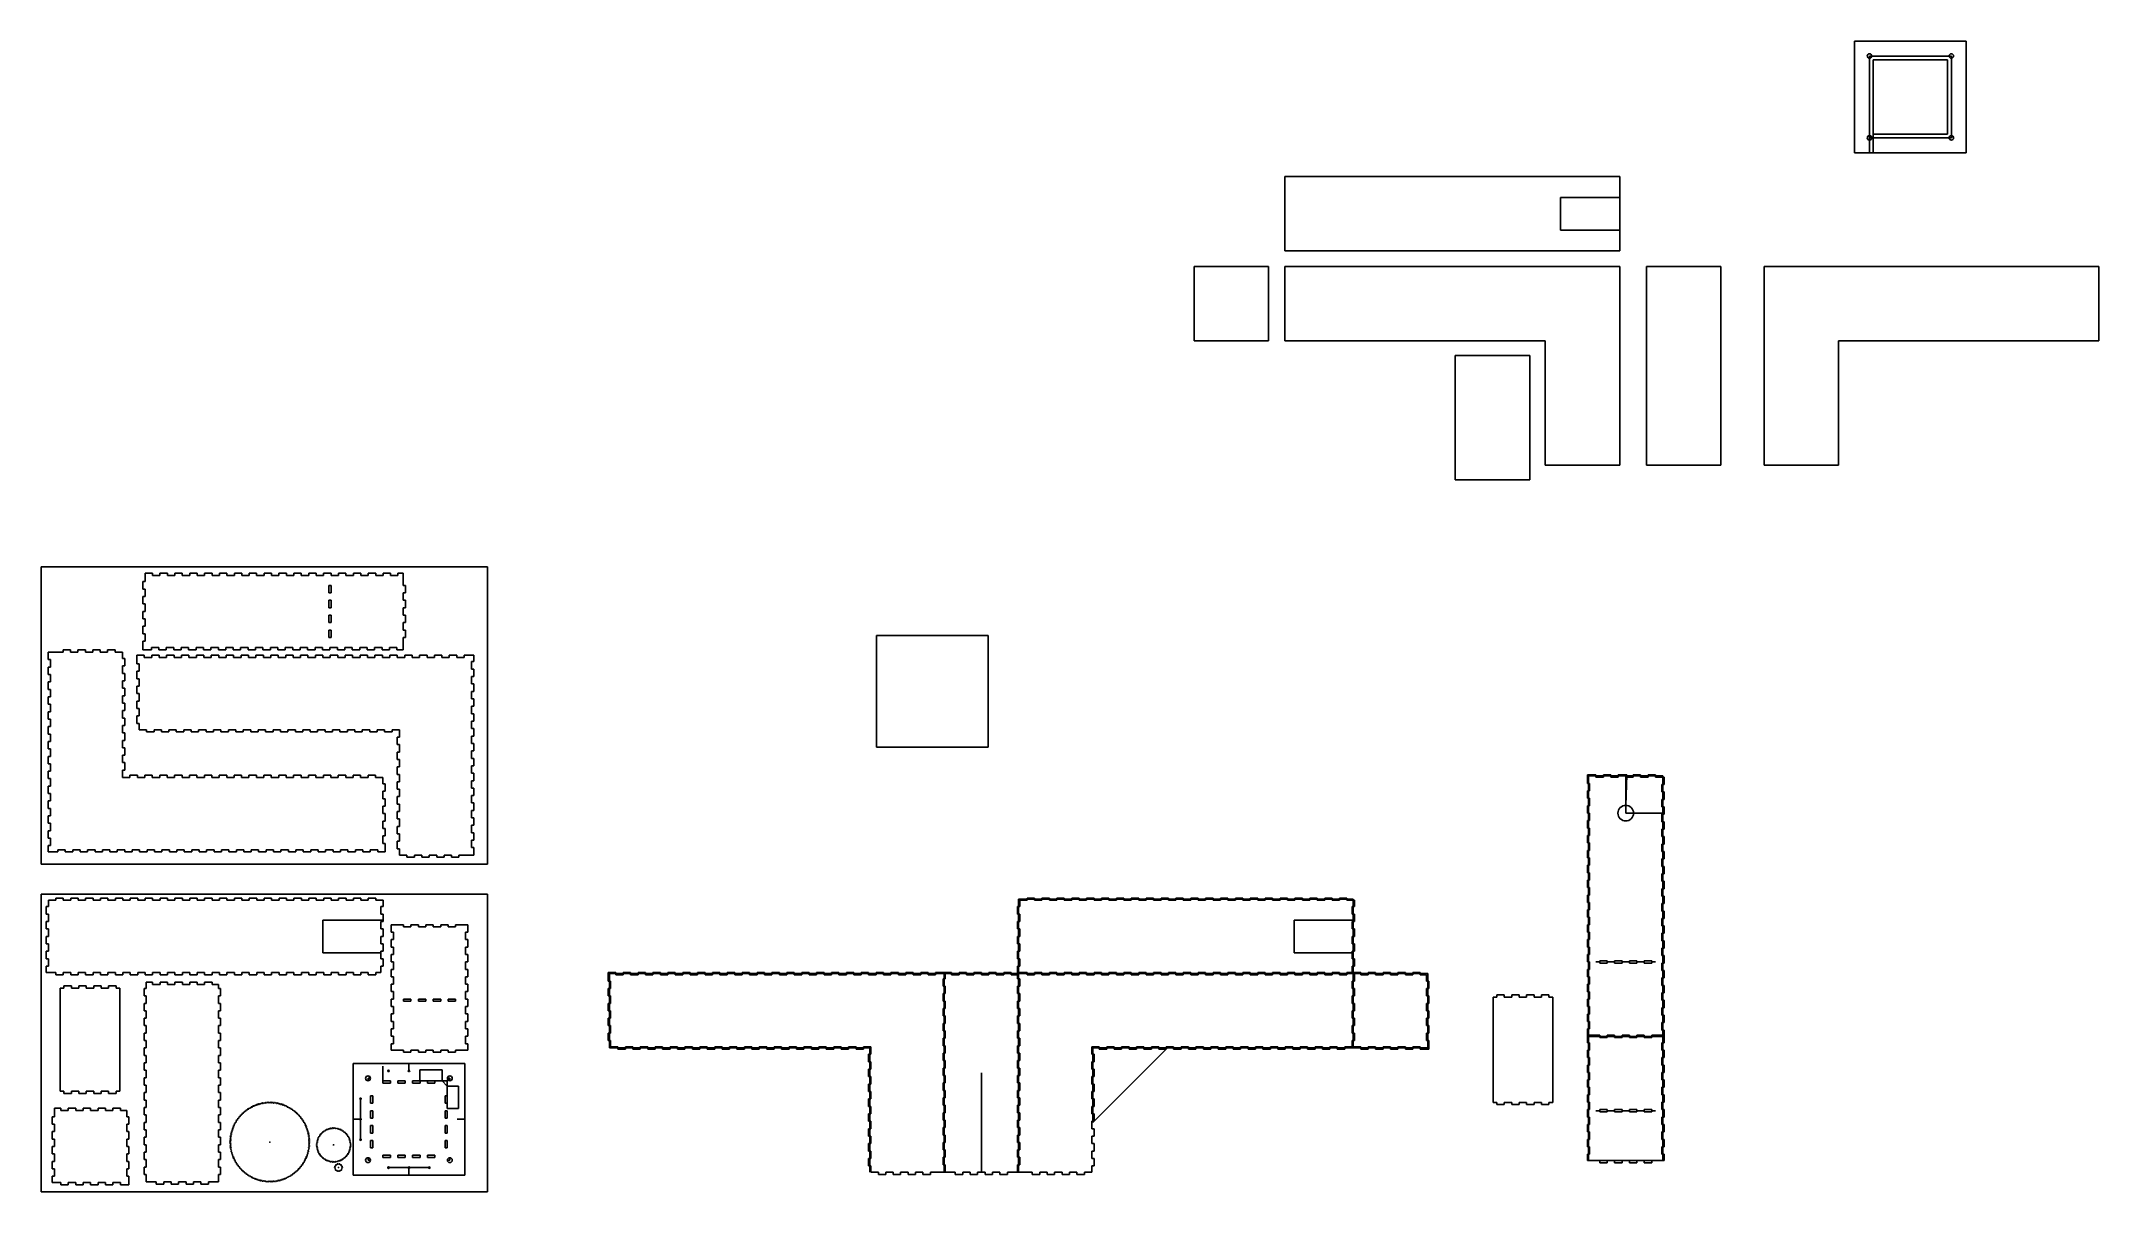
# Model space of a CAD drawing. Header units: millimetres. Extents: x -625 to 2141, y 5 to 1552.
import ezdxf

# ---------------------------------------------------------------- set-up
doc = ezdxf.new("R2010")
doc.units = ezdxf.units.MM

msp = doc.modelspace()

# ---------------------------------------------------------------- linework, layer by layer
for p, q in [((1962.8, 1551.7), (1812.8, 1551.7)), ((1812.8, 1551.7), (1812.8, 1401.7)), ((1962.8, 1401.7), (1962.8, 1551.7)), ((1832.8, 1421.7), (1832.8, 1531.7)), ((1832.8, 1531.7), (1942.8, 1531.7)), ((1837.8, 1426.7), (1837.8, 1526.7)), ((1837.8, 1526.7), (1937.8, 1526.7)), ((1937.8, 1526.7), (1937.8, 1426.7)), ((1942.8, 1531.7), (1942.8, 1421.7)), ((1832.8, 1401.7), (1832.8, 1421.7)), ((1942.8, 1421.7), (1832.8, 1421.7)), ((1837.8, 1401.7), (1837.8, 1426.7)), ((1937.8, 1426.7), (1837.8, 1426.7)), ((1962.8, 1401.7), (1962.8, 1426.7)), ((1962.8, 1401.7), (1962.8, 1421.7)), ((1812.8, 1401.7), (1962.8, 1401.7)), ((1812.8, 1401.7), (1837.8, 1401.7)), ((1812.8, 1401.7), (1835.3, 1401.7)), ((1812.8, 1401.7), (1832.8, 1401.7)), ((1812.8, 1401.7), (1837.8, 1401.7)), ((1497, 1369.7), (1047, 1369.7)), ((1047, 1369.7), (1047, 1269.7)), ((1497, 1269.7), (1497, 1369.7)), ((1024.9, 1248.9), (924.9, 1248.9)), ((924.9, 1248.9), (924.9, 1148.9)), ((1024.9, 1148.9), (1024.9, 1248.9)), ((1047, 1269.7), (1497, 1269.7)), ((1497, 1248.9), (1047, 1248.9)), ((1047, 1248.9), (1047, 1148.9)), ((1497, 981.9), (1497, 1248.9)), ((1533, 1248.9), (1633, 1248.9)), ((1533, 981.9), (1533, 1248.9)), ((1633, 1248.9), (1633, 981.9)), ((1691.1, 981.9), (1691.1, 1248.9)), ((1691.1, 1248.9), (2141.1, 1248.9)), ((2141.1, 1248.9), (2141.1, 1148.9)), ((924.9, 1148.9), (1024.9, 1148.9)), ((1047, 1148.9), (1397, 1148.9)), ((1397, 1148.9), (1397, 981.9)), ((2141.1, 1148.9), (1791.1, 1148.9)), ((1791.1, 1148.9), (1791.1, 981.9)), ((1276, 1129), (1376, 1129)), ((1276, 962), (1276, 1129)), ((1376, 1129), (1376, 962)), ((1397, 981.9), (1497, 981.9)), ((1633, 981.9), (1533, 981.9)), ((1791.1, 981.9), (1691.1, 981.9)), ((1376, 962), (1276, 962)), ((-485.3, 836.7), (-485.3, 825.2)), ((-485.3, 836.7), (-475.3, 836.7)), ((-475.3, 836.7), (-475.3, 833.7)), ((-475.3, 833.7), (-465.3, 833.7)), ((-465.3, 833.7), (-465.3, 836.7)), ((-465.3, 836.7), (-455.3, 836.7)), ((-455.3, 836.7), (-455.3, 833.7)), ((-455.3, 833.7), (-445.3, 833.7)), ((-445.3, 833.7), (-445.3, 836.7)), ((-445.3, 836.7), (-435.3, 836.7)), ((-435.3, 836.7), (-435.3, 833.7)), ((-435.3, 833.7), (-425.3, 833.7)), ((-425.3, 833.7), (-425.3, 836.7)), ((-425.3, 836.7), (-415.3, 836.7)), ((-415.3, 836.7), (-415.3, 833.7)), ((-415.3, 833.7), (-405.3, 833.7)), ((-405.3, 833.7), (-405.3, 836.7)), ((-405.3, 836.7), (-395.3, 836.7)), ((-395.3, 836.7), (-395.3, 833.7)), ((-395.3, 833.7), (-385.3, 833.7)), ((-385.3, 833.7), (-385.3, 836.7)), ((-385.3, 836.7), (-375.3, 836.7)), ((-375.3, 836.7), (-375.3, 833.7)), ((-375.3, 833.7), (-365.3, 833.7)), ((-365.3, 833.7), (-365.3, 836.7)), ((-365.3, 836.7), (-355.3, 836.7)), ((-355.3, 836.7), (-355.3, 833.7)), ((-355.3, 833.7), (-345.3, 833.7)), ((-345.3, 833.7), (-345.3, 836.7)), ((-345.3, 836.7), (-335.3, 836.7)), ((-335.3, 836.7), (-335.3, 833.7)), ((-335.3, 833.7), (-325.3, 833.7)), ((-325.3, 833.7), (-325.3, 836.7)), ((-325.3, 836.7), (-315.3, 836.7)), ((-315.3, 836.7), (-315.3, 833.7)), ((-315.3, 833.7), (-305.3, 833.7)), ((-305.3, 833.7), (-305.3, 836.7)), ((-305.3, 836.7), (-295.3, 836.7)), ((-295.3, 836.7), (-295.3, 833.7)), ((-295.3, 833.7), (-285.3, 833.7)), ((-285.3, 833.7), (-285.3, 836.7)), ((-285.3, 836.7), (-275.3, 836.7)), ((-275.3, 836.7), (-275.3, 833.7)), ((-275.3, 833.7), (-265.3, 833.7)), ((-265.3, 833.7), (-265.3, 836.7)), ((-265.3, 836.7), (-255.3, 836.7)), ((-255.3, 836.7), (-255.3, 833.7)), ((-255.3, 833.7), (-245.3, 833.7)), ((-245.3, 833.7), (-245.3, 836.7)), ((-245.3, 836.7), (-235.3, 836.7)), ((-235.3, 836.7), (-235.3, 833.7)), ((-235.3, 833.7), (-225.3, 833.7)), ((-225.3, 833.7), (-225.3, 836.7)), ((-225.3, 836.7), (-215.3, 836.7)), ((-215.3, 836.7), (-215.3, 833.7)), ((-215.3, 833.7), (-205.3, 833.7)), ((-205.3, 833.7), (-205.3, 836.7)), ((-205.3, 836.7), (-195.3, 836.7)), ((-195.3, 836.7), (-195.3, 833.7)), ((-195.3, 833.7), (-185.3, 833.7)), ((-185.3, 833.7), (-185.3, 836.7)), ((-185.3, 836.7), (-175.3, 836.7)), ((-175.3, 836.7), (-175.3, 833.7)), ((-175.3, 833.7), (-165.3, 833.7)), ((-165.3, 833.7), (-165.3, 836.7)), ((-165.3, 836.7), (-155.3, 836.7)), ((-155.3, 836.7), (-155.3, 833.7)), ((-155.3, 833.7), (-145.3, 833.7)), ((-145.3, 833.7), (-145.3, 836.7)), ((-145.3, 836.7), (-138.3, 836.7)), ((-138.3, 820.2), (-138.3, 836.7)), ((-485.3, 825.2), (-488.3, 825.2)), ((-488.3, 825.2), (-488.3, 815.2)), ((-488.3, 815.2), (-485.3, 815.2)), ((-485.3, 805.2), (-488.3, 805.2)), ((-488.3, 805.2), (-488.3, 795.2)), ((-485.3, 815.2), (-485.3, 805.2)), ((-135.3, 820.2), (-138.3, 820.2)), ((-138.3, 800.2), (-138.3, 810.2)), ((-138.3, 810.2), (-135.3, 810.2)), ((-135.3, 810.2), (-135.3, 820.2)), ((-488.3, 795.2), (-485.3, 795.2)), ((-485.3, 785.2), (-488.3, 785.2)), ((-488.3, 785.2), (-488.3, 775.2)), ((-488.3, 775.2), (-485.3, 775.2)), ((-485.3, 795.2), (-485.3, 785.2)), ((-485.3, 775.2), (-485.3, 765.2)), ((-135.3, 800.2), (-138.3, 800.2)), ((-138.3, 780.2), (-138.3, 790.2)), ((-138.3, 790.2), (-135.3, 790.2)), ((-135.3, 780.2), (-138.3, 780.2)), ((-135.3, 790.2), (-135.3, 800.2)), ((-135.3, 770.2), (-135.3, 780.2)), ((-485.3, 765.2), (-488.3, 765.2)), ((-488.3, 765.2), (-488.3, 755.2)), ((-488.3, 755.2), (-485.3, 755.2)), ((-485.3, 755.2), (-485.3, 745.2)), ((-138.3, 760.2), (-138.3, 770.2)), ((-138.3, 770.2), (-135.3, 770.2)), ((-135.3, 760.2), (-138.3, 760.2)), ((-138.3, 750.2), (-135.3, 750.2)), ((-138.3, 750.2), (-138.3, 733.7)), ((-135.3, 750.2), (-135.3, 760.2)), ((-614.1, 730.4), (-615.6, 730.4)), ((-615.6, 730.4), (-615.6, 720.4)), ((-615.6, 730.4), (-595.6, 730.4)), ((-615.6, 720.4), (-612.6, 720.4)), ((-612.6, 720.4), (-612.6, 710.4)), ((-595.6, 730.4), (-595.6, 733.4)), ((-595.6, 733.4), (-585.6, 733.4)), ((-585.6, 733.4), (-585.6, 730.4)), ((-585.6, 730.4), (-575.6, 730.4)), ((-575.6, 730.4), (-575.6, 733.4)), ((-575.6, 733.4), (-565.6, 733.4)), ((-565.6, 733.4), (-565.6, 730.4)), ((-565.6, 730.4), (-555.6, 730.4)), ((-555.6, 730.4), (-555.6, 733.4)), ((-555.6, 733.4), (-545.6, 733.4)), ((-545.6, 733.4), (-545.6, 730.4)), ((-545.6, 730.4), (-535.6, 730.4)), ((-535.6, 730.4), (-535.6, 733.4)), ((-535.6, 733.4), (-525.6, 733.4)), ((-525.6, 733.4), (-525.6, 730.4)), ((-525.6, 730.4), (-515.6, 730.4)), ((-515.6, 721.9), (-515.6, 730.4)), ((-512.6, 721.9), (-515.6, 721.9)), ((-512.6, 711.9), (-512.6, 721.9)), ((-486.3, 726.2), (-496.3, 726.2)), ((-496.3, 726.2), (-496.3, 724.7)), ((-496.3, 724.7), (-496.3, 714.7)), ((-485.3, 745.2), (-488.3, 745.2)), ((-488.3, 745.2), (-488.3, 733.7)), ((-488.3, 733.7), (-476.8, 733.7)), ((-486.3, 723.2), (-486.3, 726.2)), ((-476.3, 723.2), (-486.3, 723.2)), ((-476.8, 733.7), (-476.8, 736.7)), ((-476.8, 736.7), (-466.8, 736.7)), ((-466.3, 726.2), (-476.3, 726.2)), ((-476.3, 726.2), (-476.3, 723.2)), ((-466.8, 736.7), (-466.8, 733.7)), ((-466.8, 733.7), (-456.8, 733.7)), ((-466.3, 723.2), (-466.3, 726.2)), ((-456.3, 723.2), (-466.3, 723.2)), ((-456.8, 733.7), (-456.8, 736.7)), ((-456.8, 736.7), (-446.8, 736.7)), ((-446.3, 726.2), (-456.3, 726.2)), ((-456.3, 726.2), (-456.3, 723.2)), ((-446.8, 736.7), (-446.8, 733.7)), ((-446.8, 733.7), (-436.8, 733.7)), ((-446.3, 723.2), (-446.3, 726.2)), ((-436.3, 723.2), (-446.3, 723.2)), ((-436.8, 733.7), (-436.8, 736.7)), ((-436.8, 736.7), (-426.8, 736.7)), ((-426.3, 726.2), (-436.3, 726.2)), ((-436.3, 726.2), (-436.3, 723.2)), ((-426.8, 736.7), (-426.8, 733.7)), ((-426.8, 733.7), (-416.8, 733.7)), ((-426.3, 723.2), (-426.3, 726.2)), ((-416.3, 723.2), (-426.3, 723.2)), ((-416.8, 733.7), (-416.8, 736.7)), ((-416.8, 736.7), (-406.8, 736.7)), ((-406.3, 726.2), (-416.3, 726.2)), ((-416.3, 726.2), (-416.3, 723.2)), ((-406.8, 736.7), (-406.8, 733.7)), ((-406.8, 733.7), (-396.8, 733.7)), ((-406.3, 723.2), (-406.3, 726.2)), ((-396.3, 723.2), (-406.3, 723.2)), ((-396.8, 733.7), (-396.8, 736.7)), ((-396.8, 736.7), (-386.8, 736.7)), ((-386.3, 726.2), (-396.3, 726.2)), ((-396.3, 726.2), (-396.3, 723.2)), ((-386.8, 736.7), (-386.8, 733.7)), ((-386.8, 733.7), (-376.8, 733.7)), ((-386.3, 723.2), (-386.3, 726.2)), ((-376.3, 723.2), (-386.3, 723.2)), ((-376.8, 733.7), (-376.8, 736.7)), ((-376.8, 736.7), (-366.8, 736.7)), ((-366.3, 726.2), (-376.3, 726.2)), ((-376.3, 726.2), (-376.3, 723.2)), ((-366.8, 736.7), (-366.8, 733.7)), ((-366.8, 733.7), (-356.8, 733.7)), ((-366.3, 723.2), (-366.3, 726.2)), ((-356.3, 723.2), (-366.3, 723.2)), ((-356.8, 733.7), (-356.8, 736.7)), ((-356.8, 736.7), (-346.8, 736.7)), ((-346.3, 726.2), (-356.3, 726.2)), ((-356.3, 726.2), (-356.3, 723.2)), ((-346.8, 736.7), (-346.8, 733.7)), ((-346.8, 733.7), (-336.8, 733.7)), ((-346.3, 723.2), (-346.3, 726.2)), ((-336.3, 723.2), (-346.3, 723.2)), ((-336.8, 733.7), (-336.8, 736.7)), ((-336.8, 736.7), (-326.8, 736.7)), ((-326.3, 726.2), (-336.3, 726.2)), ((-336.3, 726.2), (-336.3, 723.2)), ((-326.8, 736.7), (-326.8, 733.7)), ((-326.8, 733.7), (-316.8, 733.7)), ((-326.3, 723.2), (-326.3, 726.2)), ((-316.3, 723.2), (-326.3, 723.2)), ((-316.8, 733.7), (-316.8, 736.7)), ((-316.8, 736.7), (-306.8, 736.7)), ((-306.3, 726.2), (-316.3, 726.2)), ((-316.3, 726.2), (-316.3, 723.2)), ((-306.8, 736.7), (-306.8, 733.7)), ((-306.8, 733.7), (-296.8, 733.7)), ((-306.3, 723.2), (-306.3, 726.2)), ((-296.3, 723.2), (-306.3, 723.2)), ((-296.8, 733.7), (-296.8, 736.7)), ((-296.8, 736.7), (-286.8, 736.7)), ((-286.3, 726.2), (-296.3, 726.2)), ((-296.3, 726.2), (-296.3, 723.2)), ((-286.8, 736.7), (-286.8, 733.7)), ((-286.8, 733.7), (-276.8, 733.7)), ((-286.3, 723.2), (-286.3, 726.2)), ((-276.3, 723.2), (-286.3, 723.2)), ((-276.8, 733.7), (-276.8, 736.7)), ((-276.8, 736.7), (-266.8, 736.7)), ((-266.3, 726.2), (-276.3, 726.2)), ((-276.3, 726.2), (-276.3, 723.2)), ((-266.8, 736.7), (-266.8, 733.7)), ((-266.8, 733.7), (-256.8, 733.7)), ((-266.3, 723.2), (-266.3, 726.2)), ((-256.3, 723.2), (-266.3, 723.2)), ((-256.8, 733.7), (-256.8, 736.7)), ((-256.8, 736.7), (-246.8, 736.7)), ((-246.3, 726.2), (-256.3, 726.2)), ((-256.3, 726.2), (-256.3, 723.2)), ((-246.8, 736.7), (-246.8, 733.7)), ((-246.8, 733.7), (-236.8, 733.7)), ((-246.3, 723.2), (-246.3, 726.2)), ((-236.3, 723.2), (-246.3, 723.2)), ((-236.8, 733.7), (-236.8, 736.7)), ((-236.8, 736.7), (-226.8, 736.7)), ((-226.3, 726.2), (-236.3, 726.2)), ((-236.3, 726.2), (-236.3, 723.2)), ((-226.8, 736.7), (-226.8, 733.7)), ((-226.8, 733.7), (-216.8, 733.7)), ((-226.3, 723.2), (-226.3, 726.2)), ((-216.3, 723.2), (-226.3, 723.2)), ((-216.8, 733.7), (-216.8, 736.7)), ((-216.8, 736.7), (-206.8, 736.7)), ((-206.3, 726.2), (-216.3, 726.2)), ((-216.3, 726.2), (-216.3, 723.2)), ((-206.8, 736.7), (-206.8, 733.7)), ((-206.8, 733.7), (-196.8, 733.7)), ((-206.3, 723.2), (-206.3, 726.2)), ((-196.3, 723.2), (-206.3, 723.2)), ((-196.8, 733.7), (-196.8, 736.7)), ((-196.8, 736.7), (-186.8, 736.7)), ((-186.3, 726.2), (-196.3, 726.2)), ((-196.3, 726.2), (-196.3, 723.2)), ((-186.8, 736.7), (-186.8, 733.7)), ((-186.8, 733.7), (-176.8, 733.7)), ((-186.3, 723.2), (-186.3, 726.2)), ((-176.3, 723.2), (-186.3, 723.2)), ((-176.8, 733.7), (-176.8, 736.7)), ((-176.8, 736.7), (-166.8, 736.7)), ((-166.3, 726.2), (-176.3, 726.2)), ((-176.3, 726.2), (-176.3, 723.2)), ((-166.8, 736.7), (-166.8, 733.7)), ((-166.8, 733.7), (-156.8, 733.7)), ((-166.3, 723.2), (-166.3, 726.2)), ((-156.3, 723.2), (-166.3, 723.2)), ((-156.8, 733.7), (-156.8, 736.7)), ((-156.8, 736.7), (-146.8, 736.7)), ((-146.3, 726.2), (-156.3, 726.2)), ((-156.3, 726.2), (-156.3, 723.2)), ((-146.8, 736.7), (-146.8, 733.7)), ((-146.8, 733.7), (-138.3, 733.7)), ((-146.3, 723.2), (-146.3, 726.2)), ((-136.3, 723.2), (-146.3, 723.2)), ((-126.3, 726.2), (-136.3, 726.2)), ((-136.3, 726.2), (-136.3, 723.2)), ((-126.3, 723.2), (-126.3, 726.2)), ((-116.3, 723.2), (-126.3, 723.2)), ((-106.3, 726.2), (-116.3, 726.2)), ((-116.3, 726.2), (-116.3, 723.2)), ((-106.3, 723.2), (-106.3, 726.2)), ((-96.3, 723.2), (-106.3, 723.2)), ((-86.3, 726.2), (-96.3, 726.2)), ((-96.3, 726.2), (-96.3, 723.2)), ((-86.3, 723.2), (-86.3, 726.2)), ((-76.3, 723.2), (-86.3, 723.2)), ((-66.3, 726.2), (-76.3, 726.2)), ((-76.3, 726.2), (-76.3, 723.2)), ((-66.3, 723.2), (-66.3, 726.2)), ((-56.3, 723.2), (-66.3, 723.2)), ((-44.8, 726.2), (-56.3, 726.2)), ((-56.3, 726.2), (-56.3, 723.2)), ((-43.3, 726.2), (-44.8, 726.2)), ((-43.3, 724.7), (-43.3, 726.2)), ((-43.3, 717.7), (-43.3, 724.7)), ((-612.6, 710.4), (-615.6, 710.4)), ((-615.6, 710.4), (-615.6, 700.4)), ((-615.6, 700.4), (-612.6, 700.4)), ((-612.6, 700.4), (-612.6, 690.4)), ((-515.6, 701.9), (-515.6, 711.9)), ((-515.6, 711.9), (-512.6, 711.9)), ((-512.6, 701.9), (-515.6, 701.9)), ((-515.6, 681.9), (-515.6, 691.9)), ((-515.6, 691.9), (-512.6, 691.9)), ((-512.6, 691.9), (-512.6, 701.9)), ((-496.3, 714.7), (-493.3, 714.7)), ((-493.3, 704.7), (-496.3, 704.7)), ((-496.3, 704.7), (-496.3, 694.7)), ((-496.3, 694.7), (-493.3, 694.7)), ((-493.3, 714.7), (-493.3, 704.7)), ((-493.3, 694.7), (-493.3, 684.7)), ((-46.3, 707.7), (-46.3, 717.7)), ((-46.3, 717.7), (-43.3, 717.7)), ((-43.3, 707.7), (-46.3, 707.7)), ((-46.3, 687.7), (-46.3, 697.7)), ((-46.3, 697.7), (-43.3, 697.7)), ((-43.3, 697.7), (-43.3, 707.7)), ((-612.6, 690.4), (-615.6, 690.4)), ((-615.6, 690.4), (-615.6, 680.4)), ((-615.6, 680.4), (-612.6, 680.4)), ((-612.6, 670.4), (-615.6, 670.4)), ((-615.6, 670.4), (-615.6, 660.4)), ((-612.6, 680.4), (-612.6, 670.4)), ((-512.6, 681.9), (-515.6, 681.9)), ((-515.6, 661.9), (-515.6, 671.9)), ((-515.6, 671.9), (-512.6, 671.9)), ((-512.6, 671.9), (-512.6, 681.9)), ((-493.3, 684.7), (-496.3, 684.7)), ((-496.3, 684.7), (-496.3, 674.7)), ((-496.3, 674.7), (-493.3, 674.7)), ((-493.3, 664.7), (-496.3, 664.7)), ((-496.3, 664.7), (-496.3, 654.7)), ((-493.3, 674.7), (-493.3, 664.7)), ((-43.3, 687.7), (-46.3, 687.7)), ((-46.3, 667.7), (-46.3, 677.7)), ((-46.3, 677.7), (-43.3, 677.7)), ((-43.3, 667.7), (-46.3, 667.7)), ((-43.3, 677.7), (-43.3, 687.7)), ((-43.3, 657.7), (-43.3, 667.7)), ((-615.6, 660.4), (-612.6, 660.4)), ((-612.6, 650.4), (-615.6, 650.4)), ((-615.6, 650.4), (-615.6, 640.4)), ((-615.6, 640.4), (-612.6, 640.4)), ((-612.6, 660.4), (-612.6, 650.4)), ((-612.6, 640.4), (-612.6, 630.4)), ((-512.6, 661.9), (-515.6, 661.9)), ((-515.6, 641.9), (-515.6, 651.9)), ((-515.6, 651.9), (-512.6, 651.9)), ((-512.6, 641.9), (-515.6, 641.9)), ((-512.6, 651.9), (-512.6, 661.9)), ((-512.6, 631.9), (-512.6, 641.9)), ((-496.3, 654.7), (-493.3, 654.7)), ((-493.3, 644.7), (-496.3, 644.7)), ((-496.3, 644.7), (-496.3, 634.7)), ((-493.3, 654.7), (-493.3, 644.7)), ((-46.3, 647.7), (-46.3, 657.7)), ((-46.3, 657.7), (-43.3, 657.7)), ((-43.3, 647.7), (-46.3, 647.7)), ((-46.3, 627.7), (-46.3, 637.7)), ((-46.3, 637.7), (-43.3, 637.7)), ((-43.3, 637.7), (-43.3, 647.7)), ((-612.6, 630.4), (-615.6, 630.4)), ((-615.6, 630.4), (-615.6, 620.4)), ((-615.6, 620.4), (-612.6, 620.4)), ((-612.6, 610.4), (-615.6, 610.4)), ((-615.6, 610.4), (-615.6, 600.4)), ((-612.6, 620.4), (-612.6, 610.4)), ((-515.6, 621.9), (-515.6, 631.9)), ((-515.6, 631.9), (-512.6, 631.9)), ((-512.6, 621.9), (-515.6, 621.9)), ((-515.6, 601.9), (-515.6, 611.9)), ((-515.6, 611.9), (-512.6, 611.9)), ((-512.6, 611.9), (-512.6, 621.9)), ((-496.3, 634.7), (-493.3, 634.7)), ((-493.3, 634.7), (-493.3, 626.2)), ((-493.3, 626.2), (-483.3, 626.2)), ((-483.3, 626.2), (-483.3, 623.2)), ((-483.3, 623.2), (-473.3, 623.2)), ((-473.3, 623.2), (-473.3, 626.2)), ((-473.3, 626.2), (-463.3, 626.2)), ((-463.3, 626.2), (-463.3, 623.2)), ((-463.3, 623.2), (-453.3, 623.2)), ((-453.3, 623.2), (-453.3, 626.2)), ((-453.3, 626.2), (-443.3, 626.2)), ((-443.3, 626.2), (-443.3, 623.2)), ((-443.3, 623.2), (-433.3, 623.2)), ((-433.3, 623.2), (-433.3, 626.2)), ((-433.3, 626.2), (-423.3, 626.2)), ((-423.3, 626.2), (-423.3, 623.2)), ((-423.3, 623.2), (-413.3, 623.2)), ((-413.3, 623.2), (-413.3, 626.2)), ((-413.3, 626.2), (-403.3, 626.2)), ((-403.3, 626.2), (-403.3, 623.2)), ((-403.3, 623.2), (-393.3, 623.2)), ((-393.3, 623.2), (-393.3, 626.2)), ((-393.3, 626.2), (-383.3, 626.2)), ((-383.3, 626.2), (-383.3, 623.2)), ((-383.3, 623.2), (-373.3, 623.2)), ((-373.3, 623.2), (-373.3, 626.2)), ((-373.3, 626.2), (-363.3, 626.2)), ((-363.3, 626.2), (-363.3, 623.2)), ((-363.3, 623.2), (-353.3, 623.2)), ((-353.3, 623.2), (-353.3, 626.2)), ((-353.3, 626.2), (-343.3, 626.2)), ((-343.3, 626.2), (-343.3, 623.2)), ((-343.3, 623.2), (-333.3, 623.2)), ((-333.3, 623.2), (-333.3, 626.2)), ((-333.3, 626.2), (-323.3, 626.2)), ((-323.3, 626.2), (-323.3, 623.2)), ((-323.3, 623.2), (-313.3, 623.2)), ((-313.3, 623.2), (-313.3, 626.2)), ((-313.3, 626.2), (-303.3, 626.2)), ((-303.3, 626.2), (-303.3, 623.2)), ((-303.3, 623.2), (-293.3, 623.2)), ((-293.3, 623.2), (-293.3, 626.2)), ((-293.3, 626.2), (-283.3, 626.2)), ((-283.3, 626.2), (-283.3, 623.2)), ((-283.3, 623.2), (-273.3, 623.2)), ((-273.3, 623.2), (-273.3, 626.2)), ((-273.3, 626.2), (-263.3, 626.2)), ((-263.3, 626.2), (-263.3, 623.2)), ((-263.3, 623.2), (-253.3, 623.2)), ((-253.3, 623.2), (-253.3, 626.2)), ((-253.3, 626.2), (-243.3, 626.2)), ((-243.3, 626.2), (-243.3, 623.2)), ((-243.3, 623.2), (-233.3, 623.2)), ((-233.3, 623.2), (-233.3, 626.2)), ((-233.3, 626.2), (-223.3, 626.2)), ((-223.3, 626.2), (-223.3, 623.2)), ((-223.3, 623.2), (-213.3, 623.2)), ((-213.3, 623.2), (-213.3, 626.2)), ((-213.3, 626.2), (-203.3, 626.2)), ((-203.3, 626.2), (-203.3, 623.2)), ((-203.3, 623.2), (-193.3, 623.2)), ((-193.3, 623.2), (-193.3, 626.2)), ((-193.3, 626.2), (-183.3, 626.2)), ((-183.3, 626.2), (-183.3, 623.2)), ((-183.3, 623.2), (-173.3, 623.2)), ((-173.3, 623.2), (-173.3, 626.2)), ((-173.3, 626.2), (-163.3, 626.2)), ((-163.3, 626.2), (-163.3, 623.2)), ((-163.3, 623.2), (-153.3, 623.2)), ((-153.3, 623.2), (-153.3, 626.2)), ((-153.3, 626.2), (-143.3, 626.2)), ((-143.3, 616.2), (-146.3, 616.2)), ((-146.3, 616.2), (-146.3, 606.2)), ((-143.3, 626.2), (-143.3, 616.2)), ((-43.3, 627.7), (-46.3, 627.7)), ((-46.3, 607.7), (-46.3, 617.7)), ((-46.3, 617.7), (-43.3, 617.7)), ((-43.3, 617.7), (-43.3, 627.7)), ((-615.6, 600.4), (-612.6, 600.4)), ((-612.6, 590.4), (-615.6, 590.4)), ((-615.6, 590.4), (-615.6, 580.4)), ((-612.6, 600.4), (-612.6, 590.4)), ((-512.6, 601.9), (-515.6, 601.9)), ((-515.6, 581.9), (-515.6, 591.9)), ((-515.6, 591.9), (-512.6, 591.9)), ((-512.6, 581.9), (-515.6, 581.9)), ((-512.6, 591.9), (-512.6, 601.9)), ((-512.6, 571.9), (-512.6, 581.9)), ((-146.3, 606.2), (-143.3, 606.2)), ((-143.3, 596.2), (-146.3, 596.2)), ((-146.3, 596.2), (-146.3, 586.2)), ((-146.3, 586.2), (-143.3, 586.2)), ((-143.3, 606.2), (-143.3, 596.2)), ((-143.3, 586.2), (-143.3, 576.2)), ((-43.3, 607.7), (-46.3, 607.7)), ((-46.3, 587.7), (-46.3, 597.7)), ((-46.3, 597.7), (-43.3, 597.7)), ((-43.3, 587.7), (-46.3, 587.7)), ((-43.3, 597.7), (-43.3, 607.7)), ((-43.3, 577.7), (-43.3, 587.7)), ((-615.6, 580.4), (-612.6, 580.4)), ((-612.6, 570.4), (-615.6, 570.4)), ((-615.6, 570.4), (-615.6, 560.4)), ((-615.6, 560.4), (-612.6, 560.4)), ((-612.6, 580.4), (-612.6, 570.4)), ((-612.6, 560.4), (-612.6, 550.4)), ((-515.6, 561.9), (-515.6, 571.9)), ((-515.6, 571.9), (-512.6, 571.9)), ((-505.6, 561.9), (-515.6, 561.9)), ((-495.6, 564.9), (-505.6, 564.9)), ((-505.6, 564.9), (-505.6, 561.9)), ((-495.6, 561.9), (-495.6, 564.9)), ((-485.6, 561.9), (-495.6, 561.9)), ((-475.6, 564.9), (-485.6, 564.9)), ((-485.6, 564.9), (-485.6, 561.9)), ((-475.6, 561.9), (-475.6, 564.9)), ((-465.6, 561.9), (-475.6, 561.9)), ((-455.6, 564.9), (-465.6, 564.9)), ((-465.6, 564.9), (-465.6, 561.9)), ((-455.6, 561.9), (-455.6, 564.9)), ((-445.6, 561.9), (-455.6, 561.9)), ((-435.6, 564.9), (-445.6, 564.9)), ((-445.6, 564.9), (-445.6, 561.9)), ((-435.6, 561.9), (-435.6, 564.9)), ((-425.6, 561.9), (-435.6, 561.9)), ((-415.6, 564.9), (-425.6, 564.9)), ((-425.6, 564.9), (-425.6, 561.9)), ((-415.6, 561.9), (-415.6, 564.9)), ((-405.6, 561.9), (-415.6, 561.9)), ((-395.6, 564.9), (-405.6, 564.9)), ((-405.6, 564.9), (-405.6, 561.9)), ((-395.6, 561.9), (-395.6, 564.9)), ((-385.6, 561.9), (-395.6, 561.9)), ((-375.6, 564.9), (-385.6, 564.9)), ((-385.6, 564.9), (-385.6, 561.9)), ((-375.6, 561.9), (-375.6, 564.9)), ((-365.6, 561.9), (-375.6, 561.9)), ((-355.6, 564.9), (-365.6, 564.9)), ((-365.6, 564.9), (-365.6, 561.9)), ((-355.6, 561.9), (-355.6, 564.9)), ((-345.6, 561.9), (-355.6, 561.9)), ((-335.6, 564.9), (-345.6, 564.9)), ((-345.6, 564.9), (-345.6, 561.9)), ((-335.6, 561.9), (-335.6, 564.9)), ((-325.6, 561.9), (-335.6, 561.9)), ((-315.6, 564.9), (-325.6, 564.9)), ((-325.6, 564.9), (-325.6, 561.9)), ((-315.6, 561.9), (-315.6, 564.9)), ((-305.6, 561.9), (-315.6, 561.9)), ((-295.6, 564.9), (-305.6, 564.9)), ((-305.6, 564.9), (-305.6, 561.9)), ((-295.6, 561.9), (-295.6, 564.9)), ((-285.6, 561.9), (-295.6, 561.9)), ((-275.6, 564.9), (-285.6, 564.9)), ((-285.6, 564.9), (-285.6, 561.9)), ((-275.6, 561.9), (-275.6, 564.9)), ((-265.6, 561.9), (-275.6, 561.9)), ((-255.6, 564.9), (-265.6, 564.9)), ((-265.6, 564.9), (-265.6, 561.9)), ((-255.6, 561.9), (-255.6, 564.9)), ((-245.6, 561.9), (-255.6, 561.9)), ((-235.6, 564.9), (-245.6, 564.9)), ((-245.6, 564.9), (-245.6, 561.9)), ((-235.6, 561.9), (-235.6, 564.9)), ((-225.6, 561.9), (-235.6, 561.9)), ((-215.6, 564.9), (-225.6, 564.9)), ((-225.6, 564.9), (-225.6, 561.9)), ((-215.6, 561.9), (-215.6, 564.9)), ((-205.6, 561.9), (-215.6, 561.9)), ((-195.6, 564.9), (-205.6, 564.9)), ((-205.6, 564.9), (-205.6, 561.9)), ((-195.6, 561.9), (-195.6, 564.9)), ((-185.6, 561.9), (-195.6, 561.9)), ((-175.6, 564.9), (-185.6, 564.9)), ((-185.6, 564.9), (-185.6, 561.9)), ((-175.6, 561.9), (-175.6, 564.9)), ((-165.6, 561.9), (-175.6, 561.9)), ((-165.6, 553.4), (-165.6, 561.9)), ((-162.6, 553.4), (-165.6, 553.4)), ((-162.6, 543.4), (-162.6, 553.4)), ((-143.3, 576.2), (-146.3, 576.2)), ((-146.3, 576.2), (-146.3, 566.2)), ((-146.3, 566.2), (-143.3, 566.2)), ((-143.3, 556.2), (-146.3, 556.2)), ((-146.3, 556.2), (-146.3, 546.2)), ((-143.3, 566.2), (-143.3, 556.2)), ((-46.3, 567.7), (-46.3, 577.7)), ((-46.3, 577.7), (-43.3, 577.7)), ((-43.3, 567.7), (-46.3, 567.7)), ((-46.3, 547.7), (-46.3, 557.7)), ((-46.3, 557.7), (-43.3, 557.7)), ((-43.3, 557.7), (-43.3, 567.7)), ((1453.6, 565.5), (1453.6, 554)), ((1465.1, 565.5), (1453.6, 565.5)), ((1453.6, 554), (1456.6, 554)), ((1456.6, 554), (1456.6, 544)), ((1465.1, 562.5), (1465.1, 565.5)), ((1475.1, 562.5), (1465.1, 562.5)), ((1485.1, 565.5), (1475.1, 565.5)), ((1475.1, 565.5), (1475.1, 562.5)), ((1485.1, 562.5), (1485.1, 565.5)), ((1495.1, 562.5), (1485.1, 562.5)), ((1506.6, 565.5), (1495.1, 565.5)), ((1495.1, 565.5), (1495.1, 562.5)), ((1505.1, 562.5), (1505.1, 565.5)), ((1515.1, 562.5), (1505.1, 562.5)), ((1525.1, 565.5), (1515.1, 565.5)), ((1515.1, 565.5), (1515.1, 562.5)), ((1525.1, 562.5), (1525.1, 565.5)), ((1535.1, 562.5), (1525.1, 562.5)), ((1545.1, 565.5), (1535.1, 565.5)), ((1535.1, 565.5), (1535.1, 562.5)), ((1545.1, 562.5), (1545.1, 565.5)), ((1556.6, 562.5), (1545.1, 562.5)), ((1556.6, 562.5), (1556.6, 552.5)), ((-612.6, 550.4), (-615.6, 550.4)), ((-615.6, 550.4), (-615.6, 540.4)), ((-615.6, 540.4), (-612.6, 540.4)), ((-612.6, 530.4), (-615.6, 530.4)), ((-615.6, 530.4), (-615.6, 520.4)), ((-612.6, 540.4), (-612.6, 530.4)), ((-165.6, 533.4), (-165.6, 543.4)), ((-165.6, 543.4), (-162.6, 543.4)), ((-162.6, 533.4), (-165.6, 533.4)), ((-162.6, 523.4), (-162.6, 533.4)), ((-146.3, 546.2), (-143.3, 546.2)), ((-143.3, 536.2), (-146.3, 536.2)), ((-146.3, 536.2), (-146.3, 526.2)), ((-146.3, 526.2), (-143.3, 526.2)), ((-143.3, 546.2), (-143.3, 536.2)), ((-143.3, 526.2), (-143.3, 516.2)), ((-43.3, 547.7), (-46.3, 547.7)), ((-46.3, 527.7), (-46.3, 537.7)), ((-46.3, 537.7), (-43.3, 537.7)), ((-43.3, 527.7), (-46.3, 527.7)), ((-43.3, 537.7), (-43.3, 547.7)), ((-43.3, 517.7), (-43.3, 527.7)), ((1456.6, 544), (1453.6, 544)), ((1453.6, 544), (1453.6, 534)), ((1453.6, 534), (1456.6, 534)), ((1456.6, 534), (1456.6, 524)), ((1556.6, 552.5), (1553.6, 552.5)), ((1553.6, 552.5), (1553.6, 542.5)), ((1553.6, 542.5), (1556.6, 542.5)), ((1556.6, 532.5), (1553.6, 532.5)), ((1553.6, 532.5), (1553.6, 522.5)), ((1556.6, 542.5), (1556.6, 532.5)), ((-615.6, 520.4), (-612.6, 520.4)), ((-612.6, 510.4), (-615.6, 510.4)), ((-615.6, 510.4), (-615.6, 500.4)), ((-615.6, 500.4), (-612.6, 500.4)), ((-612.6, 520.4), (-612.6, 510.4)), ((-612.6, 500.4), (-612.6, 490.4)), ((-165.6, 513.4), (-165.6, 523.4)), ((-165.6, 523.4), (-162.6, 523.4)), ((-162.6, 513.4), (-165.6, 513.4)), ((-165.6, 493.4), (-165.6, 503.4)), ((-165.6, 503.4), (-162.6, 503.4)), ((-162.6, 503.4), (-162.6, 513.4)), ((-143.3, 516.2), (-146.3, 516.2)), ((-146.3, 516.2), (-146.3, 506.2)), ((-146.3, 506.2), (-143.3, 506.2)), ((-143.3, 506.2), (-143.3, 496.2)), ((-46.3, 507.7), (-46.3, 517.7)), ((-46.3, 517.7), (-43.3, 517.7)), ((-43.3, 507.7), (-46.3, 507.7)), ((-43.3, 497.7), (-43.3, 507.7)), ((1456.6, 524), (1453.6, 524)), ((1453.6, 524), (1453.6, 514)), ((1453.6, 514), (1456.6, 514)), ((1456.6, 504), (1453.6, 504)), ((1453.6, 504), (1453.6, 494)), ((1456.6, 514), (1456.6, 504)), ((1553.6, 522.5), (1556.6, 522.5)), ((1556.6, 512.5), (1553.6, 512.5)), ((1553.6, 512.5), (1553.6, 502.5)), ((1553.6, 502.5), (1556.6, 502.5)), ((1556.6, 522.5), (1556.6, 512.5)), ((1556.6, 502.5), (1556.6, 492.5)), ((-612.6, 490.4), (-615.6, 490.4)), ((-615.6, 490.4), (-615.6, 480.4)), ((-615.6, 480.4), (-612.6, 480.4)), ((-612.6, 470.4), (-615.6, 470.4)), ((-615.6, 470.4), (-615.6, 463.4)), ((-612.6, 480.4), (-612.6, 470.4)), ((-162.6, 493.4), (-165.6, 493.4)), ((-165.6, 473.4), (-165.6, 483.4)), ((-165.6, 483.4), (-162.6, 483.4)), ((-162.6, 473.4), (-165.6, 473.4)), ((-162.6, 483.4), (-162.6, 493.4)), ((-162.6, 463.4), (-162.6, 473.4)), ((-143.3, 496.2), (-146.3, 496.2)), ((-146.3, 496.2), (-146.3, 486.2)), ((-146.3, 486.2), (-143.3, 486.2)), ((-143.3, 476.2), (-146.3, 476.2)), ((-146.3, 476.2), (-146.3, 466.2)), ((-143.3, 486.2), (-143.3, 476.2)), ((-46.3, 487.7), (-46.3, 497.7)), ((-46.3, 497.7), (-43.3, 497.7)), ((-43.3, 487.7), (-46.3, 487.7)), ((-46.3, 467.7), (-46.3, 477.7)), ((-46.3, 477.7), (-43.3, 477.7)), ((-43.3, 477.7), (-43.3, 487.7)), ((1453.6, 494), (1456.6, 494)), ((1456.6, 484), (1453.6, 484)), ((1453.6, 484), (1453.6, 474)), ((1453.6, 474), (1456.6, 474)), ((1456.6, 494), (1456.6, 484)), ((1456.6, 474), (1456.6, 464)), ((1556.6, 492.5), (1553.6, 492.5)), ((1553.6, 492.5), (1553.6, 482.5)), ((1553.6, 482.5), (1556.6, 482.5)), ((1556.6, 472.5), (1553.6, 472.5)), ((1553.6, 472.5), (1553.6, 462.5)), ((1556.6, 482.5), (1556.6, 472.5)), ((-615.6, 463.4), (-615.6, 461.9)), ((-615.6, 461.9), (-614.1, 461.9)), ((-614.1, 461.9), (-602.6, 461.9)), ((-614.1, 461.9), (-604.1, 461.9)), ((-602.6, 461.9), (-602.6, 464.9)), ((-602.6, 464.9), (-592.6, 464.9)), ((-592.6, 464.9), (-592.6, 461.9)), ((-592.6, 461.9), (-582.6, 461.9)), ((-582.6, 461.9), (-582.6, 464.9)), ((-582.6, 464.9), (-572.6, 464.9)), ((-572.6, 464.9), (-572.6, 461.9)), ((-572.6, 461.9), (-562.6, 461.9)), ((-562.6, 461.9), (-562.6, 464.9)), ((-562.6, 464.9), (-552.6, 464.9)), ((-552.6, 464.9), (-552.6, 461.9)), ((-552.6, 461.9), (-542.6, 461.9)), ((-542.6, 461.9), (-542.6, 464.9)), ((-542.6, 464.9), (-532.6, 464.9)), ((-532.6, 464.9), (-532.6, 461.9)), ((-532.6, 461.9), (-522.6, 461.9)), ((-522.6, 461.9), (-522.6, 464.9)), ((-522.6, 464.9), (-512.6, 464.9)), ((-512.6, 464.9), (-512.6, 461.9)), ((-512.6, 461.9), (-502.6, 461.9)), ((-502.6, 461.9), (-502.6, 464.9)), ((-502.6, 464.9), (-492.6, 464.9)), ((-492.6, 464.9), (-492.6, 461.9)), ((-492.6, 461.9), (-482.6, 461.9)), ((-482.6, 461.9), (-482.6, 464.9)), ((-482.6, 464.9), (-472.6, 464.9)), ((-472.6, 464.9), (-472.6, 461.9)), ((-472.6, 461.9), (-462.6, 461.9)), ((-462.6, 461.9), (-462.6, 464.9)), ((-462.6, 464.9), (-452.6, 464.9)), ((-452.6, 464.9), (-452.6, 461.9)), ((-452.6, 461.9), (-442.6, 461.9)), ((-442.6, 461.9), (-442.6, 464.9)), ((-442.6, 464.9), (-432.6, 464.9)), ((-432.6, 464.9), (-432.6, 461.9)), ((-432.6, 461.9), (-422.6, 461.9)), ((-422.6, 461.9), (-422.6, 464.9)), ((-422.6, 464.9), (-412.6, 464.9)), ((-412.6, 464.9), (-412.6, 461.9)), ((-412.6, 461.9), (-402.6, 461.9)), ((-402.6, 461.9), (-402.6, 464.9)), ((-402.6, 464.9), (-392.6, 464.9)), ((-392.6, 464.9), (-392.6, 461.9)), ((-392.6, 461.9), (-382.6, 461.9)), ((-382.6, 461.9), (-382.6, 464.9)), ((-382.6, 464.9), (-372.6, 464.9)), ((-372.6, 464.9), (-372.6, 461.9)), ((-372.6, 461.9), (-362.6, 461.9)), ((-362.6, 461.9), (-362.6, 464.9)), ((-362.6, 464.9), (-352.6, 464.9)), ((-352.6, 464.9), (-352.6, 461.9)), ((-352.6, 461.9), (-342.6, 461.9)), ((-342.6, 461.9), (-342.6, 464.9)), ((-342.6, 464.9), (-332.6, 464.9)), ((-332.6, 464.9), (-332.6, 461.9)), ((-332.6, 461.9), (-322.6, 461.9)), ((-322.6, 461.9), (-322.6, 464.9)), ((-322.6, 464.9), (-312.6, 464.9)), ((-312.6, 464.9), (-312.6, 461.9)), ((-312.6, 461.9), (-302.6, 461.9)), ((-302.6, 461.9), (-302.6, 464.9)), ((-302.6, 464.9), (-292.6, 464.9)), ((-292.6, 464.9), (-292.6, 461.9)), ((-292.6, 461.9), (-282.6, 461.9)), ((-282.6, 461.9), (-282.6, 464.9)), ((-282.6, 464.9), (-272.6, 464.9)), ((-272.6, 464.9), (-272.6, 461.9)), ((-272.6, 461.9), (-262.6, 461.9)), ((-262.6, 461.9), (-262.6, 464.9)), ((-262.6, 464.9), (-252.6, 464.9)), ((-252.6, 464.9), (-252.6, 461.9)), ((-252.6, 461.9), (-242.6, 461.9)), ((-242.6, 461.9), (-242.6, 464.9)), ((-242.6, 464.9), (-232.6, 464.9)), ((-232.6, 464.9), (-232.6, 461.9)), ((-232.6, 461.9), (-222.6, 461.9)), ((-222.6, 461.9), (-222.6, 464.9)), ((-222.6, 464.9), (-212.6, 464.9)), ((-212.6, 464.9), (-212.6, 461.9)), ((-212.6, 461.9), (-202.6, 461.9)), ((-202.6, 461.9), (-202.6, 464.9)), ((-202.6, 464.9), (-192.6, 464.9)), ((-192.6, 464.9), (-192.6, 461.9)), ((-192.6, 461.9), (-182.6, 461.9)), ((-182.6, 461.9), (-182.6, 464.9)), ((-182.6, 464.9), (-172.6, 464.9)), ((-172.6, 464.9), (-172.6, 461.9)), ((-172.6, 461.9), (-162.6, 461.9)), ((-162.6, 461.9), (-162.6, 463.4)), ((-146.3, 466.2), (-143.3, 466.2)), ((-143.3, 466.2), (-143.3, 457.7)), ((-133.3, 457.7), (-143.3, 457.7)), ((-133.3, 454.7), (-133.3, 457.7)), ((-123.3, 454.7), (-133.3, 454.7)), ((-113.3, 457.7), (-123.3, 457.7)), ((-123.3, 457.7), (-123.3, 454.7)), ((-113.3, 454.7), (-113.3, 457.7)), ((-103.3, 454.7), (-113.3, 454.7)), ((-93.3, 457.7), (-103.3, 457.7)), ((-103.3, 457.7), (-103.3, 454.7)), ((-93.3, 454.7), (-93.3, 457.7)), ((-83.3, 454.7), (-93.3, 454.7)), ((-73.3, 457.7), (-83.3, 457.7)), ((-83.3, 457.7), (-83.3, 454.7)), ((-73.3, 454.7), (-73.3, 457.7)), ((-63.3, 454.7), (-73.3, 454.7)), ((-43.3, 457.7), (-63.3, 457.7)), ((-63.3, 457.7), (-63.3, 454.7)), ((-43.3, 467.7), (-46.3, 467.7)), ((-44.8, 457.7), (-43.3, 457.7)), ((-43.3, 457.7), (-43.3, 467.7)), ((1456.6, 464), (1453.6, 464)), ((1453.6, 464), (1453.6, 454)), ((1453.6, 454), (1456.6, 454)), ((1456.6, 444), (1453.6, 444)), ((1453.6, 444), (1453.6, 434)), ((1456.6, 454), (1456.6, 444)), ((1553.6, 462.5), (1556.6, 462.5)), ((1556.6, 452.5), (1553.6, 452.5)), ((1553.6, 452.5), (1553.6, 442.5)), ((1556.6, 462.5), (1556.6, 452.5)), ((1453.6, 434), (1456.6, 434)), ((1456.6, 424), (1453.6, 424)), ((1453.6, 424), (1453.6, 414)), ((1456.6, 434), (1456.6, 424)), ((1553.6, 442.5), (1556.6, 442.5)), ((1556.6, 432.5), (1553.6, 432.5)), ((1553.6, 432.5), (1553.6, 422.5)), ((1553.6, 422.5), (1556.6, 422.5)), ((1556.6, 442.5), (1556.6, 432.5)), ((1556.6, 422.5), (1556.6, 412.5)), ((-615.2, 388.4), (-618.2, 388.4)), ((-618.2, 388.4), (-618.2, 378.4)), ((-615.2, 396.9), (-605.2, 396.9)), ((-615.2, 396.9), (-615.2, 388.4)), ((-605.2, 396.9), (-605.2, 399.9)), ((-605.2, 399.9), (-595.2, 399.9)), ((-595.2, 399.9), (-595.2, 396.9)), ((-595.2, 396.9), (-585.2, 396.9)), ((-585.2, 396.9), (-585.2, 399.9)), ((-585.2, 399.9), (-575.2, 399.9)), ((-575.2, 399.9), (-575.2, 396.9)), ((-575.2, 396.9), (-565.2, 396.9)), ((-565.2, 396.9), (-565.2, 399.9)), ((-565.2, 399.9), (-555.2, 399.9)), ((-555.2, 399.9), (-555.2, 396.9)), ((-555.2, 396.9), (-545.2, 396.9)), ((-545.2, 396.9), (-545.2, 399.9)), ((-545.2, 399.9), (-535.2, 399.9)), ((-535.2, 399.9), (-535.2, 396.9)), ((-535.2, 396.9), (-525.2, 396.9)), ((-525.2, 396.9), (-525.2, 399.9)), ((-525.2, 399.9), (-515.2, 399.9)), ((-515.2, 399.9), (-515.2, 396.9)), ((-515.2, 396.9), (-505.2, 396.9)), ((-505.2, 396.9), (-505.2, 399.9)), ((-505.2, 399.9), (-495.2, 399.9)), ((-495.2, 399.9), (-495.2, 396.9)), ((-495.2, 396.9), (-485.2, 396.9)), ((-485.2, 396.9), (-485.2, 399.9)), ((-485.2, 399.9), (-475.2, 399.9)), ((-475.2, 399.9), (-475.2, 396.9)), ((-475.2, 396.9), (-465.2, 396.9)), ((-465.2, 396.9), (-465.2, 399.9)), ((-465.2, 399.9), (-455.2, 399.9)), ((-455.2, 399.9), (-455.2, 396.9)), ((-455.2, 396.9), (-445.2, 396.9)), ((-445.2, 396.9), (-445.2, 399.9)), ((-445.2, 399.9), (-435.2, 399.9)), ((-435.2, 399.9), (-435.2, 396.9)), ((-435.2, 396.9), (-425.2, 396.9)), ((-425.2, 396.9), (-425.2, 399.9)), ((-425.2, 399.9), (-415.2, 399.9)), ((-415.2, 399.9), (-415.2, 396.9)), ((-415.2, 396.9), (-405.2, 396.9)), ((-405.2, 396.9), (-405.2, 399.9)), ((-405.2, 399.9), (-395.2, 399.9)), ((-395.2, 399.9), (-395.2, 396.9)), ((-395.2, 396.9), (-385.2, 396.9)), ((-385.2, 396.9), (-385.2, 399.9)), ((-385.2, 399.9), (-375.2, 399.9)), ((-375.2, 399.9), (-375.2, 396.9)), ((-375.2, 396.9), (-365.2, 396.9)), ((-365.2, 396.9), (-365.2, 399.9)), ((-365.2, 399.9), (-355.2, 399.9)), ((-355.2, 399.9), (-355.2, 396.9)), ((-355.2, 396.9), (-345.2, 396.9)), ((-345.2, 396.9), (-345.2, 399.9)), ((-345.2, 399.9), (-335.2, 399.9)), ((-335.2, 399.9), (-335.2, 396.9)), ((-335.2, 396.9), (-325.2, 396.9)), ((-325.2, 396.9), (-325.2, 399.9)), ((-325.2, 399.9), (-315.2, 399.9)), ((-315.2, 399.9), (-315.2, 396.9)), ((-315.2, 396.9), (-305.2, 396.9)), ((-305.2, 396.9), (-305.2, 399.9)), ((-305.2, 399.9), (-295.2, 399.9)), ((-295.2, 399.9), (-295.2, 396.9)), ((-295.2, 396.9), (-285.2, 396.9)), ((-285.2, 396.9), (-285.2, 399.9)), ((-285.2, 399.9), (-275.2, 399.9)), ((-275.2, 399.9), (-275.2, 396.9)), ((-275.2, 396.9), (-265.2, 396.9)), ((-265.2, 396.9), (-265.2, 399.9)), ((-265.2, 399.9), (-255.2, 399.9)), ((-255.2, 399.9), (-255.2, 396.9)), ((-255.2, 396.9), (-245.2, 396.9)), ((-245.2, 396.9), (-245.2, 399.9)), ((-245.2, 399.9), (-235.2, 399.9)), ((-235.2, 399.9), (-235.2, 396.9)), ((-235.2, 396.9), (-225.2, 396.9)), ((-225.2, 396.9), (-225.2, 399.9)), ((-225.2, 399.9), (-215.2, 399.9)), ((-215.2, 399.9), (-215.2, 396.9)), ((-215.2, 396.9), (-205.2, 396.9)), ((-205.2, 396.9), (-205.2, 399.9)), ((-205.2, 399.9), (-195.2, 399.9)), ((-195.2, 399.9), (-195.2, 396.9)), ((-195.2, 396.9), (-185.2, 396.9)), ((-185.2, 396.9), (-185.2, 399.9)), ((-185.2, 399.9), (-175.2, 399.9)), ((-175.2, 399.9), (-175.2, 396.9)), ((-175.2, 396.9), (-165.2, 396.9)), ((-168.2, 378.4), (-168.2, 388.4)), ((-168.2, 388.4), (-165.2, 388.4)), ((-165.2, 388.4), (-165.2, 396.9)), ((690.4, 388.4), (687.4, 388.4)), ((687.4, 388.4), (687.4, 378.4)), ((690.4, 396.9), (700.4, 396.9)), ((690.4, 396.9), (690.4, 388.4)), ((700.4, 396.9), (700.4, 399.9)), ((700.4, 399.9), (710.4, 399.9)), ((710.4, 399.9), (710.4, 396.9)), ((710.4, 396.9), (720.4, 396.9)), ((720.4, 396.9), (720.4, 399.9)), ((720.4, 399.9), (730.4, 399.9)), ((730.4, 399.9), (730.4, 396.9)), ((730.4, 396.9), (740.4, 396.9)), ((740.4, 396.9), (740.4, 399.9)), ((740.4, 399.9), (750.4, 399.9)), ((750.4, 399.9), (750.4, 396.9)), ((750.4, 396.9), (760.4, 396.9)), ((760.4, 396.9), (760.4, 399.9)), ((760.4, 399.9), (770.4, 399.9)), ((770.4, 399.9), (770.4, 396.9)), ((770.4, 396.9), (780.4, 396.9)), ((780.4, 396.9), (780.4, 399.9)), ((780.4, 399.9), (790.4, 399.9)), ((790.4, 399.9), (790.4, 396.9)), ((790.4, 396.9), (800.4, 396.9)), ((800.4, 396.9), (800.4, 399.9)), ((800.4, 399.9), (810.4, 399.9)), ((810.4, 399.9), (810.4, 396.9)), ((810.4, 396.9), (820.4, 396.9)), ((820.4, 396.9), (820.4, 399.9)), ((820.4, 399.9), (830.4, 399.9)), ((830.4, 399.9), (830.4, 396.9)), ((830.4, 396.9), (840.4, 396.9)), ((840.4, 396.9), (840.4, 399.9)), ((840.4, 399.9), (850.4, 399.9)), ((850.4, 399.9), (850.4, 396.9)), ((850.4, 396.9), (860.4, 396.9)), ((860.4, 396.9), (860.4, 399.9)), ((860.4, 399.9), (870.4, 399.9)), ((870.4, 399.9), (870.4, 396.9)), ((870.4, 396.9), (880.4, 396.9)), ((880.4, 396.9), (880.4, 399.9)), ((880.4, 399.9), (890.4, 399.9)), ((890.4, 399.9), (890.4, 396.9)), ((890.4, 396.9), (900.4, 396.9)), ((900.4, 396.9), (900.4, 399.9)), ((900.4, 399.9), (910.4, 399.9)), ((910.4, 399.9), (910.4, 396.9)), ((910.4, 396.9), (920.4, 396.9)), ((920.4, 396.9), (920.4, 399.9)), ((920.4, 399.9), (930.4, 399.9)), ((930.4, 399.9), (930.4, 396.9)), ((930.4, 396.9), (940.4, 396.9)), ((940.4, 396.9), (940.4, 399.9)), ((940.4, 399.9), (950.4, 399.9)), ((950.4, 399.9), (950.4, 396.9)), ((950.4, 396.9), (960.4, 396.9)), ((960.4, 396.9), (960.4, 399.9)), ((960.4, 399.9), (970.4, 399.9)), ((970.4, 399.9), (970.4, 396.9)), ((970.4, 396.9), (980.4, 396.9)), ((980.4, 396.9), (980.4, 399.9)), ((980.4, 399.9), (990.4, 399.9)), ((990.4, 399.9), (990.4, 396.9)), ((990.4, 396.9), (1000.4, 396.9)), ((1000.4, 396.9), (1000.4, 399.9)), ((1000.4, 399.9), (1010.4, 399.9)), ((1010.4, 399.9), (1010.4, 396.9)), ((1010.4, 396.9), (1020.4, 396.9)), ((1020.4, 396.9), (1020.4, 399.9)), ((1020.4, 399.9), (1030.4, 399.9)), ((1030.4, 399.9), (1030.4, 396.9)), ((1030.4, 396.9), (1040.4, 396.9)), ((1040.4, 396.9), (1040.4, 399.9)), ((1040.4, 399.9), (1050.4, 399.9)), ((1050.4, 399.9), (1050.4, 396.9)), ((1050.4, 396.9), (1060.4, 396.9)), ((1060.4, 396.9), (1060.4, 399.9)), ((1060.4, 399.9), (1070.4, 399.9)), ((1070.4, 399.9), (1070.4, 396.9)), ((1070.4, 396.9), (1080.4, 396.9)), ((1080.4, 396.9), (1080.4, 399.9)), ((1080.4, 399.9), (1090.4, 399.9)), ((1090.4, 399.9), (1090.4, 396.9)), ((1090.4, 396.9), (1100.4, 396.9)), ((1100.4, 396.9), (1100.4, 399.9)), ((1100.4, 399.9), (1110.4, 399.9)), ((1110.4, 399.9), (1110.4, 396.9)), ((1110.4, 396.9), (1120.4, 396.9)), ((1120.4, 396.9), (1120.4, 399.9)), ((1120.4, 399.9), (1130.4, 399.9)), ((1130.4, 399.9), (1130.4, 396.9)), ((1130.4, 396.9), (1140.4, 396.9)), ((1137.4, 378.4), (1137.4, 388.4)), ((1137.4, 388.4), (1140.4, 388.4)), ((1140.4, 388.4), (1140.4, 396.9)), ((1453.6, 414), (1456.6, 414)), ((1456.6, 404), (1453.6, 404)), ((1453.6, 404), (1453.6, 394)), ((1453.6, 394), (1456.6, 394)), ((1456.6, 414), (1456.6, 404)), ((1456.6, 394), (1456.6, 384)), ((1556.6, 412.5), (1553.6, 412.5)), ((1553.6, 412.5), (1553.6, 402.5)), ((1553.6, 402.5), (1556.6, 402.5)), ((1556.6, 392.5), (1553.6, 392.5)), ((1553.6, 392.5), (1553.6, 382.5)), ((1556.6, 402.5), (1556.6, 392.5)), ((-618.2, 378.4), (-615.2, 378.4)), ((-615.2, 368.4), (-618.2, 368.4)), ((-618.2, 368.4), (-618.2, 358.4)), ((-615.2, 378.4), (-615.2, 368.4)), ((-165.2, 378.4), (-168.2, 378.4)), ((-168.2, 358.4), (-168.2, 368.4)), ((-168.2, 368.4), (-165.2, 368.4)), ((-165.2, 368.4), (-165.2, 378.4)), ((-154.4, 364.1), (-154.4, 354.1)), ((-137.9, 364.1), (-154.4, 364.1)), ((-137.9, 364.1), (-137.9, 361.1)), ((-137.9, 361.1), (-127.9, 361.1)), ((-127.9, 361.1), (-127.9, 364.1)), ((-127.9, 364.1), (-117.9, 364.1)), ((-117.9, 364.1), (-117.9, 361.1)), ((-117.9, 361.1), (-107.9, 361.1)), ((-107.9, 361.1), (-107.9, 364.1)), ((-107.9, 364.1), (-97.9, 364.1)), ((-97.9, 364.1), (-97.9, 361.1)), ((-97.9, 361.1), (-87.9, 361.1)), ((-87.9, 361.1), (-87.9, 364.1)), ((-87.9, 364.1), (-77.9, 364.1)), ((-77.9, 364.1), (-77.9, 361.1)), ((-77.9, 361.1), (-67.9, 361.1)), ((-67.9, 361.1), (-67.9, 364.1)), ((-67.9, 364.1), (-51.4, 364.1)), ((-51.4, 364.1), (-51.4, 354.1)), ((687.4, 378.4), (690.4, 378.4)), ((690.4, 368.4), (687.4, 368.4)), ((687.4, 368.4), (687.4, 358.4)), ((690.4, 378.4), (690.4, 368.4)), ((1140.4, 378.4), (1137.4, 378.4)), ((1137.4, 358.4), (1137.4, 368.4)), ((1137.4, 368.4), (1140.4, 368.4)), ((1140.4, 368.4), (1140.4, 378.4)), ((1456.6, 384), (1453.6, 384)), ((1453.6, 384), (1453.6, 374)), ((1453.6, 374), (1456.6, 374)), ((1456.6, 364), (1453.6, 364)), ((1453.6, 364), (1453.6, 354)), ((1456.6, 374), (1456.6, 364)), ((1553.6, 382.5), (1556.6, 382.5)), ((1556.6, 372.5), (1553.6, 372.5)), ((1553.6, 372.5), (1553.6, 362.5)), ((1553.6, 362.5), (1556.6, 362.5)), ((1556.6, 382.5), (1556.6, 372.5)), ((1556.6, 362.5), (1556.6, 352.5)), ((-618.2, 358.4), (-615.2, 358.4)), ((-615.2, 348.4), (-618.2, 348.4)), ((-618.2, 348.4), (-618.2, 338.4)), ((-618.2, 338.4), (-615.2, 338.4)), ((-615.2, 358.4), (-615.2, 348.4)), ((-615.2, 338.4), (-615.2, 328.4)), ((-165.2, 358.4), (-168.2, 358.4)), ((-168.2, 338.4), (-168.2, 348.4)), ((-168.2, 348.4), (-165.2, 348.4)), ((-165.2, 338.4), (-168.2, 338.4)), ((-165.2, 348.4), (-165.2, 358.4)), ((-165.2, 328.4), (-165.2, 338.4)), ((-154.4, 354.1), (-151.4, 354.1)), ((-151.4, 344.1), (-154.4, 344.1)), ((-154.4, 344.1), (-154.4, 334.1)), ((-154.4, 334.1), (-151.4, 334.1)), ((-151.4, 354.1), (-151.4, 344.1)), ((-151.4, 334.1), (-151.4, 324.1)), ((-51.4, 354.1), (-54.4, 354.1)), ((-54.4, 354.1), (-54.4, 344.1)), ((-54.4, 344.1), (-51.4, 344.1)), ((-51.4, 334.1), (-54.4, 334.1)), ((-54.4, 334.1), (-54.4, 324.1)), ((-51.4, 344.1), (-51.4, 334.1)), ((687.4, 358.4), (690.4, 358.4)), ((690.4, 348.4), (687.4, 348.4)), ((687.4, 348.4), (687.4, 338.4)), ((687.4, 338.4), (690.4, 338.4)), ((690.4, 358.4), (690.4, 348.4)), ((690.4, 338.4), (690.4, 328.4)), ((1140.4, 358.4), (1137.4, 358.4)), ((1137.4, 338.4), (1137.4, 348.4)), ((1137.4, 348.4), (1140.4, 348.4)), ((1140.4, 338.4), (1137.4, 338.4)), ((1140.4, 348.4), (1140.4, 358.4)), ((1140.4, 328.4), (1140.4, 338.4)), ((1453.6, 354), (1456.6, 354)), ((1456.6, 344), (1453.6, 344)), ((1453.6, 344), (1453.6, 334)), ((1453.6, 334), (1456.6, 334)), ((1456.6, 354), (1456.6, 344)), ((1456.6, 334), (1456.6, 324)), ((1556.6, 352.5), (1553.6, 352.5)), ((1553.6, 352.5), (1553.6, 342.5)), ((1553.6, 342.5), (1556.6, 342.5)), ((1556.6, 332.5), (1553.6, 332.5)), ((1553.6, 332.5), (1553.6, 322.5)), ((1556.6, 342.5), (1556.6, 332.5)), ((-615.2, 328.4), (-618.2, 328.4)), ((-618.2, 328.4), (-618.2, 318.4)), ((-618.2, 318.4), (-615.2, 318.4)), ((-615.2, 308.4), (-618.2, 308.4)), ((-618.2, 308.4), (-618.2, 299.9)), ((-615.2, 318.4), (-615.2, 308.4)), ((-168.2, 318.4), (-168.2, 328.4)), ((-168.2, 328.4), (-165.2, 328.4)), ((-165.2, 318.4), (-168.2, 318.4)), ((-168.2, 299.9), (-168.2, 308.4)), ((-168.2, 308.4), (-165.2, 308.4)), ((-168.2, 299.9), (-168.2, 308.4)), ((-168.2, 299.9), (-168.2, 308.4)), ((-168.2, 299.9), (-168.2, 308.4)), ((-165.2, 308.4), (-165.2, 318.4)), ((-151.4, 324.1), (-154.4, 324.1)), ((-154.4, 324.1), (-154.4, 314.1)), ((-154.4, 314.1), (-151.4, 314.1)), ((-151.4, 314.1), (-151.4, 304.1)), ((-54.4, 324.1), (-51.4, 324.1)), ((-51.4, 314.1), (-54.4, 314.1)), ((-54.4, 314.1), (-54.4, 304.1)), ((-51.4, 324.1), (-51.4, 314.1)), ((690.4, 328.4), (687.4, 328.4)), ((687.4, 328.4), (687.4, 318.4)), ((687.4, 318.4), (690.4, 318.4)), ((690.4, 308.4), (687.4, 308.4)), ((687.4, 308.4), (687.4, 299.9)), ((690.4, 318.4), (690.4, 308.4)), ((1137.4, 318.4), (1137.4, 328.4)), ((1137.4, 328.4), (1140.4, 328.4)), ((1140.4, 318.4), (1137.4, 318.4)), ((1137.4, 299.9), (1137.4, 308.4)), ((1137.4, 308.4), (1140.4, 308.4)), ((1137.4, 299.9), (1137.4, 308.4)), ((1137.4, 299.9), (1137.4, 308.4)), ((1137.4, 299.9), (1137.4, 308.4)), ((1140.4, 308.4), (1140.4, 318.4)), ((1456.6, 324), (1453.6, 324)), ((1453.6, 324), (1453.6, 314)), ((1453.6, 314), (1456.6, 314)), ((1456.6, 314), (1456.6, 304)), ((1553.6, 322.5), (1556.6, 322.5)), ((1556.6, 312.5), (1553.6, 312.5)), ((1553.6, 312.5), (1553.6, 302.5)), ((1555.1, 314), (1555.1, 311)), ((1556.6, 322.5), (1556.6, 312.5)), ((-618.2, 299.9), (-616.7, 299.9)), ((-616.7, 299.9), (-605.2, 299.9)), ((-616.7, 299.9), (-606.7, 299.9)), ((-605.2, 299.9), (-605.2, 296.9)), ((-605.2, 296.9), (-595.2, 296.9)), ((-595.2, 296.9), (-595.2, 299.9)), ((-595.2, 299.9), (-585.2, 299.9)), ((-585.2, 299.9), (-585.2, 296.9)), ((-585.2, 296.9), (-575.2, 296.9)), ((-575.2, 296.9), (-575.2, 299.9)), ((-575.2, 299.9), (-565.2, 299.9)), ((-565.2, 299.9), (-565.2, 296.9)), ((-565.2, 296.9), (-555.2, 296.9)), ((-555.2, 296.9), (-555.2, 299.9)), ((-555.2, 299.9), (-545.2, 299.9)), ((-545.2, 299.9), (-545.2, 296.9)), ((-545.2, 296.9), (-535.2, 296.9)), ((-535.2, 296.9), (-535.2, 299.9)), ((-535.2, 299.9), (-525.2, 299.9)), ((-525.2, 299.9), (-525.2, 296.9)), ((-525.2, 296.9), (-515.2, 296.9)), ((-515.2, 296.9), (-515.2, 299.9)), ((-515.2, 299.9), (-505.2, 299.9)), ((-505.2, 299.9), (-505.2, 296.9)), ((-505.2, 296.9), (-495.2, 296.9)), ((-495.2, 296.9), (-495.2, 299.9)), ((-495.2, 299.9), (-485.2, 299.9)), ((-486.7, 268.4), (-486.7, 278.4)), ((-486.7, 278.4), (-483.7, 278.4)), ((-485.2, 299.9), (-485.2, 296.9)), ((-485.2, 296.9), (-475.2, 296.9)), ((-483.7, 285.4), (-483.7, 286.9)), ((-483.7, 286.9), (-475.2, 286.9)), ((-483.7, 278.4), (-483.7, 285.4)), ((-475.2, 296.9), (-475.2, 299.9)), ((-475.2, 299.9), (-465.2, 299.9)), ((-475.2, 286.9), (-475.2, 283.9)), ((-475.2, 283.9), (-465.2, 283.9)), ((-465.2, 299.9), (-465.2, 296.9)), ((-465.2, 296.9), (-455.2, 296.9)), ((-465.2, 283.9), (-465.2, 286.9)), ((-465.2, 286.9), (-455.2, 286.9)), ((-455.2, 296.9), (-455.2, 299.9)), ((-455.2, 299.9), (-445.2, 299.9)), ((-455.2, 286.9), (-455.2, 283.9)), ((-455.2, 283.9), (-445.2, 283.9)), ((-445.2, 299.9), (-445.2, 296.9)), ((-445.2, 296.9), (-435.2, 296.9)), ((-445.2, 283.9), (-445.2, 286.9)), ((-445.2, 286.9), (-435.2, 286.9)), ((-435.2, 296.9), (-435.2, 299.9)), ((-435.2, 299.9), (-425.2, 299.9)), ((-435.2, 286.9), (-435.2, 283.9)), ((-435.2, 283.9), (-425.2, 283.9)), ((-425.2, 299.9), (-425.2, 296.9)), ((-425.2, 296.9), (-415.2, 296.9)), ((-425.2, 283.9), (-425.2, 286.9)), ((-425.2, 286.9), (-415.2, 286.9)), ((-415.2, 296.9), (-415.2, 299.9)), ((-415.2, 299.9), (-405.2, 299.9)), ((-415.2, 286.9), (-415.2, 283.9)), ((-415.2, 283.9), (-405.2, 283.9)), ((-405.2, 299.9), (-405.2, 296.9)), ((-405.2, 296.9), (-395.2, 296.9)), ((-405.2, 283.9), (-405.2, 286.9)), ((-405.2, 286.9), (-395.2, 286.9)), ((-395.2, 296.9), (-395.2, 299.9)), ((-395.2, 299.9), (-385.2, 299.9)), ((-395.2, 286.9), (-395.2, 283.9)), ((-395.2, 283.9), (-386.7, 283.9)), ((-386.7, 278.4), (-386.7, 283.9)), ((-383.7, 278.4), (-386.7, 278.4)), ((-385.2, 299.9), (-385.2, 296.9)), ((-385.2, 296.9), (-375.2, 296.9)), ((-383.7, 268.4), (-383.7, 278.4)), ((-375.2, 296.9), (-375.2, 299.9)), ((-375.2, 299.9), (-365.2, 299.9)), ((-365.2, 299.9), (-365.2, 296.9)), ((-365.2, 296.9), (-355.2, 296.9)), ((-355.2, 296.9), (-355.2, 299.9)), ((-355.2, 299.9), (-345.2, 299.9)), ((-345.2, 299.9), (-345.2, 296.9)), ((-345.2, 296.9), (-335.2, 296.9)), ((-335.2, 296.9), (-335.2, 299.9)), ((-335.2, 299.9), (-325.2, 299.9)), ((-325.2, 299.9), (-325.2, 296.9)), ((-325.2, 296.9), (-315.2, 296.9)), ((-315.2, 296.9), (-315.2, 299.9)), ((-315.2, 299.9), (-305.2, 299.9)), ((-305.2, 299.9), (-305.2, 296.9)), ((-305.2, 296.9), (-295.2, 296.9)), ((-295.2, 296.9), (-295.2, 299.9)), ((-295.2, 299.9), (-285.2, 299.9)), ((-285.2, 299.9), (-285.2, 296.9)), ((-285.2, 296.9), (-275.2, 296.9)), ((-275.2, 296.9), (-275.2, 299.9)), ((-275.2, 299.9), (-265.2, 299.9)), ((-265.2, 299.9), (-265.2, 296.9)), ((-265.2, 296.9), (-255.2, 296.9)), ((-255.2, 296.9), (-255.2, 299.9)), ((-255.2, 299.9), (-245.2, 299.9)), ((-245.2, 299.9), (-245.2, 296.9)), ((-245.2, 296.9), (-235.2, 296.9)), ((-235.2, 296.9), (-235.2, 299.9)), ((-235.2, 299.9), (-225.2, 299.9)), ((-225.2, 299.9), (-225.2, 296.9)), ((-225.2, 296.9), (-215.2, 296.9)), ((-215.2, 296.9), (-215.2, 299.9)), ((-215.2, 299.9), (-205.2, 299.9)), ((-205.2, 299.9), (-205.2, 296.9)), ((-205.2, 296.9), (-195.2, 296.9)), ((-195.2, 296.9), (-195.2, 299.9)), ((-195.2, 299.9), (-185.2, 299.9)), ((-185.2, 299.9), (-185.2, 296.9)), ((-185.2, 296.9), (-175.2, 296.9)), ((-175.2, 296.9), (-175.2, 299.9)), ((-151.4, 304.1), (-154.4, 304.1)), ((-154.4, 304.1), (-154.4, 294.1)), ((-154.4, 294.1), (-151.4, 294.1)), ((-151.4, 284.1), (-154.4, 284.1)), ((-154.4, 284.1), (-154.4, 274.1)), ((-151.4, 294.1), (-151.4, 284.1)), ((-54.4, 304.1), (-51.4, 304.1)), ((-51.4, 294.1), (-54.4, 294.1)), ((-54.4, 294.1), (-54.4, 284.1)), ((-54.4, 284.1), (-51.4, 284.1)), ((-51.4, 304.1), (-51.4, 294.1)), ((-51.4, 284.1), (-51.4, 274.1)), ((147.4, 299.9), (137.4, 299.9)), ((137.4, 299.9), (137.4, 298.4)), ((137.4, 298.4), (137.4, 288.4)), ((137.4, 288.4), (140.4, 288.4)), ((140.4, 278.4), (137.4, 278.4)), ((137.4, 278.4), (137.4, 268.4)), ((138.9, 298.4), (141.9, 298.4)), ((140.4, 288.4), (140.4, 278.4)), ((147.4, 296.9), (147.4, 299.9)), ((157.4, 296.9), (147.4, 296.9)), ((167.4, 299.9), (157.4, 299.9)), ((157.4, 299.9), (157.4, 296.9)), ((167.4, 296.9), (167.4, 299.9)), ((177.4, 296.9), (167.4, 296.9)), ((187.4, 299.9), (177.4, 299.9)), ((177.4, 299.9), (177.4, 296.9)), ((187.4, 296.9), (187.4, 299.9)), ((197.4, 296.9), (187.4, 296.9)), ((207.4, 299.9), (197.4, 299.9)), ((197.4, 299.9), (197.4, 296.9)), ((207.4, 296.9), (207.4, 299.9)), ((217.4, 296.9), (207.4, 296.9)), ((227.4, 299.9), (217.4, 299.9)), ((217.4, 299.9), (217.4, 296.9)), ((227.4, 296.9), (227.4, 299.9)), ((237.4, 296.9), (227.4, 296.9)), ((247.4, 299.9), (237.4, 299.9)), ((237.4, 299.9), (237.4, 296.9)), ((247.4, 296.9), (247.4, 299.9)), ((257.4, 296.9), (247.4, 296.9)), ((267.4, 299.9), (257.4, 299.9)), ((257.4, 299.9), (257.4, 296.9)), ((267.4, 296.9), (267.4, 299.9)), ((277.4, 296.9), (267.4, 296.9)), ((287.4, 299.9), (277.4, 299.9)), ((277.4, 299.9), (277.4, 296.9)), ((287.4, 296.9), (287.4, 299.9)), ((297.4, 296.9), (287.4, 296.9)), ((307.4, 299.9), (297.4, 299.9)), ((297.4, 299.9), (297.4, 296.9)), ((307.4, 296.9), (307.4, 299.9)), ((317.4, 296.9), (307.4, 296.9)), ((327.4, 299.9), (317.4, 299.9)), ((317.4, 299.9), (317.4, 296.9)), ((327.4, 296.9), (327.4, 299.9)), ((337.4, 296.9), (327.4, 296.9)), ((347.4, 299.9), (337.4, 299.9)), ((337.4, 299.9), (337.4, 296.9)), ((347.4, 296.9), (347.4, 299.9)), ((357.4, 296.9), (347.4, 296.9)), ((367.4, 299.9), (357.4, 299.9)), ((357.4, 299.9), (357.4, 296.9)), ((367.4, 296.9), (367.4, 299.9)), ((377.4, 296.9), (367.4, 296.9)), ((387.4, 299.9), (377.4, 299.9)), ((377.4, 299.9), (377.4, 296.9)), ((387.4, 296.9), (387.4, 299.9)), ((397.4, 296.9), (387.4, 296.9)), ((407.4, 299.9), (397.4, 299.9)), ((397.4, 299.9), (397.4, 296.9)), ((407.4, 296.9), (407.4, 299.9)), ((417.4, 296.9), (407.4, 296.9)), ((427.4, 299.9), (417.4, 299.9)), ((417.4, 299.9), (417.4, 296.9)), ((427.4, 296.9), (427.4, 299.9)), ((437.4, 296.9), (427.4, 296.9)), ((447.4, 299.9), (437.4, 299.9)), ((437.4, 299.9), (437.4, 296.9)), ((447.4, 296.9), (447.4, 299.9)), ((457.4, 296.9), (447.4, 296.9)), ((467.4, 299.9), (457.4, 299.9)), ((457.4, 299.9), (457.4, 296.9)), ((467.4, 296.9), (467.4, 299.9)), ((477.4, 296.9), (467.4, 296.9)), ((487.4, 299.9), (477.4, 299.9)), ((477.4, 299.9), (477.4, 296.9)), ((487.4, 296.9), (487.4, 299.9)), ((497.4, 296.9), (487.4, 296.9)), ((507.4, 299.9), (497.4, 299.9)), ((497.4, 299.9), (497.4, 296.9)), ((507.4, 296.9), (507.4, 299.9)), ((517.4, 296.9), (507.4, 296.9)), ((527.4, 299.9), (517.4, 299.9)), ((517.4, 299.9), (517.4, 296.9)), ((527.4, 296.9), (527.4, 299.9)), ((537.4, 296.9), (527.4, 296.9)), ((547.4, 299.9), (537.4, 299.9)), ((537.4, 299.9), (537.4, 296.9)), ((547.4, 296.9), (547.4, 299.9)), ((557.4, 296.9), (547.4, 296.9)), ((567.4, 299.9), (557.4, 299.9)), ((557.4, 299.9), (557.4, 296.9)), ((567.4, 296.9), (567.4, 299.9)), ((577.4, 296.9), (567.4, 296.9)), ((588.9, 299.9), (577.4, 299.9)), ((577.4, 299.9), (577.4, 296.9)), ((587.4, 281.4), (587.4, 291.4)), ((587.4, 291.4), (590.4, 291.4)), ((590.4, 281.4), (587.4, 281.4)), ((590.4, 299.9), (588.9, 299.9)), ((590.4, 298.4), (590.4, 299.9)), ((590.4, 299.9), (598.9, 299.9)), ((590.4, 291.4), (590.4, 298.4)), ((590.4, 271.4), (590.4, 281.4)), ((598.9, 299.9), (598.9, 296.9)), ((598.9, 296.9), (608.9, 296.9)), ((608.9, 296.9), (608.9, 299.9)), ((608.9, 299.9), (618.9, 299.9)), ((618.9, 299.9), (618.9, 296.9)), ((618.9, 296.9), (628.9, 296.9)), ((628.9, 296.9), (628.9, 299.9)), ((628.9, 299.9), (638.9, 299.9)), ((638.9, 299.9), (638.9, 296.9)), ((638.9, 296.9), (648.9, 296.9)), ((648.9, 296.9), (648.9, 299.9)), ((648.9, 299.9), (658.9, 299.9)), ((658.9, 299.9), (658.9, 296.9)), ((658.9, 296.9), (668.9, 296.9)), ((668.9, 296.9), (668.9, 299.9)), ((668.9, 299.9), (678.9, 299.9)), ((678.9, 299.9), (678.9, 296.9)), ((678.9, 296.9), (687.4, 296.9)), ((687.4, 298.4), (687.4, 299.9)), ((687.4, 299.9), (688.9, 299.9)), ((687.4, 291.4), (687.4, 298.4)), ((690.4, 291.4), (687.4, 291.4)), ((687.4, 271.4), (687.4, 281.4)), ((687.4, 281.4), (690.4, 281.4)), ((688.9, 299.9), (700.4, 299.9)), ((688.9, 299.9), (698.9, 299.9)), ((688.9, 298.4), (690.4, 298.4)), ((690.4, 281.4), (690.4, 291.4)), ((700.4, 299.9), (700.4, 296.9)), ((700.4, 296.9), (710.4, 296.9)), ((710.4, 296.9), (710.4, 299.9)), ((710.4, 299.9), (720.4, 299.9)), ((720.4, 299.9), (720.4, 296.9)), ((720.4, 296.9), (730.4, 296.9)), ((730.4, 296.9), (730.4, 299.9)), ((730.4, 299.9), (740.4, 299.9)), ((740.4, 299.9), (740.4, 296.9)), ((740.4, 296.9), (750.4, 296.9)), ((750.4, 296.9), (750.4, 299.9)), ((750.4, 299.9), (760.4, 299.9)), ((760.4, 299.9), (760.4, 296.9)), ((760.4, 296.9), (770.4, 296.9)), ((770.4, 296.9), (770.4, 299.9)), ((770.4, 299.9), (780.4, 299.9)), ((780.4, 299.9), (780.4, 296.9)), ((780.4, 296.9), (790.4, 296.9)), ((790.4, 296.9), (790.4, 299.9)), ((790.4, 299.9), (800.4, 299.9)), ((800.4, 299.9), (800.4, 296.9)), ((800.4, 296.9), (810.4, 296.9)), ((810.4, 296.9), (810.4, 299.9)), ((810.4, 299.9), (820.4, 299.9)), ((820.4, 299.9), (820.4, 296.9)), ((820.4, 296.9), (830.4, 296.9)), ((830.4, 296.9), (830.4, 299.9)), ((830.4, 299.9), (840.4, 299.9)), ((840.4, 299.9), (840.4, 296.9)), ((840.4, 296.9), (850.4, 296.9)), ((850.4, 296.9), (850.4, 299.9)), ((850.4, 299.9), (860.4, 299.9)), ((860.4, 299.9), (860.4, 296.9)), ((860.4, 296.9), (870.4, 296.9)), ((870.4, 296.9), (870.4, 299.9)), ((870.4, 299.9), (880.4, 299.9)), ((880.4, 299.9), (880.4, 296.9)), ((880.4, 296.9), (890.4, 296.9)), ((890.4, 296.9), (890.4, 299.9)), ((890.4, 299.9), (900.4, 299.9)), ((900.4, 299.9), (900.4, 296.9)), ((900.4, 296.9), (910.4, 296.9)), ((910.4, 296.9), (910.4, 299.9)), ((910.4, 299.9), (920.4, 299.9)), ((920.4, 299.9), (920.4, 296.9)), ((920.4, 296.9), (930.4, 296.9)), ((930.4, 296.9), (930.4, 299.9)), ((930.4, 299.9), (940.4, 299.9)), ((940.4, 299.9), (940.4, 296.9)), ((940.4, 296.9), (950.4, 296.9)), ((950.4, 296.9), (950.4, 299.9)), ((950.4, 299.9), (960.4, 299.9)), ((960.4, 299.9), (960.4, 296.9)), ((960.4, 296.9), (970.4, 296.9)), ((970.4, 296.9), (970.4, 299.9)), ((970.4, 299.9), (980.4, 299.9)), ((980.4, 299.9), (980.4, 296.9)), ((980.4, 296.9), (990.4, 296.9)), ((990.4, 296.9), (990.4, 299.9)), ((990.4, 299.9), (1000.4, 299.9)), ((1000.4, 299.9), (1000.4, 296.9)), ((1000.4, 296.9), (1010.4, 296.9)), ((1010.4, 296.9), (1010.4, 299.9)), ((1010.4, 299.9), (1020.4, 299.9)), ((1020.4, 299.9), (1020.4, 296.9)), ((1020.4, 296.9), (1030.4, 296.9)), ((1030.4, 296.9), (1030.4, 299.9)), ((1030.4, 299.9), (1040.4, 299.9)), ((1040.4, 299.9), (1040.4, 296.9)), ((1040.4, 296.9), (1050.4, 296.9)), ((1050.4, 296.9), (1050.4, 299.9)), ((1050.4, 299.9), (1060.4, 299.9)), ((1060.4, 299.9), (1060.4, 296.9)), ((1060.4, 296.9), (1070.4, 296.9)), ((1070.4, 296.9), (1070.4, 299.9)), ((1070.4, 299.9), (1080.4, 299.9)), ((1080.4, 299.9), (1080.4, 296.9)), ((1080.4, 296.9), (1090.4, 296.9)), ((1090.4, 296.9), (1090.4, 299.9)), ((1090.4, 299.9), (1100.4, 299.9)), ((1100.4, 299.9), (1100.4, 296.9)), ((1100.4, 296.9), (1110.4, 296.9)), ((1110.4, 296.9), (1110.4, 299.9)), ((1110.4, 299.9), (1120.4, 299.9)), ((1120.4, 299.9), (1120.4, 296.9)), ((1120.4, 296.9), (1130.4, 296.9)), ((1130.4, 296.9), (1130.4, 299.9)), ((1130.4, 299.9), (1140.4, 299.9)), ((1140.4, 288.4), (1137.4, 288.4)), ((1137.4, 288.4), (1137.4, 278.4)), ((1137.4, 278.4), (1140.4, 278.4)), ((1140.4, 299.9), (1140.4, 298.4)), ((1140.4, 299.9), (1148.9, 299.9)), ((1140.4, 298.4), (1140.4, 288.4)), ((1140.4, 278.4), (1140.4, 268.4)), ((1148.9, 299.9), (1148.9, 296.9)), ((1148.9, 296.9), (1158.9, 296.9)), ((1158.9, 296.9), (1158.9, 299.9)), ((1158.9, 299.9), (1168.9, 299.9)), ((1168.9, 299.9), (1168.9, 296.9)), ((1168.9, 296.9), (1178.9, 296.9)), ((1178.9, 296.9), (1178.9, 299.9)), ((1178.9, 299.9), (1188.9, 299.9)), ((1188.9, 299.9), (1188.9, 296.9)), ((1188.9, 296.9), (1198.9, 296.9)), ((1198.9, 296.9), (1198.9, 299.9)), ((1198.9, 299.9), (1208.9, 299.9)), ((1208.9, 299.9), (1208.9, 296.9)), ((1208.9, 296.9), (1218.9, 296.9)), ((1218.9, 296.9), (1218.9, 299.9)), ((1218.9, 299.9), (1228.9, 299.9)), ((1228.9, 299.9), (1228.9, 296.9)), ((1228.9, 296.9), (1237.4, 296.9)), ((1237.4, 296.9), (1237.4, 288.4)), ((1237.4, 288.4), (1240.4, 288.4)), ((1240.4, 278.4), (1237.4, 278.4)), ((1237.4, 278.4), (1237.4, 268.4)), ((1238.9, 298.4), (1238.9, 198.4)), ((1240.4, 288.4), (1240.4, 278.4)), ((1456.6, 304), (1453.6, 304)), ((1453.6, 304), (1453.6, 294)), ((1453.6, 294), (1456.6, 294)), ((1456.6, 284), (1453.6, 284)), ((1453.6, 284), (1453.6, 274)), ((1456.6, 294), (1456.6, 284)), ((1553.6, 302.5), (1556.6, 302.5)), ((1556.6, 292.5), (1553.6, 292.5)), ((1553.6, 292.5), (1553.6, 282.5)), ((1553.6, 282.5), (1556.6, 282.5)), ((1556.6, 302.5), (1556.6, 292.5)), ((1556.6, 282.5), (1556.6, 272.5)), ((-483.7, 268.4), (-486.7, 268.4)), ((-486.7, 248.4), (-486.7, 258.4)), ((-486.7, 258.4), (-483.7, 258.4)), ((-483.7, 258.4), (-483.7, 268.4)), ((-386.7, 258.4), (-386.7, 268.4)), ((-386.7, 268.4), (-383.7, 268.4)), ((-383.7, 258.4), (-386.7, 258.4)), ((-383.7, 248.4), (-383.7, 258.4)), ((-154.4, 274.1), (-151.4, 274.1)), ((-151.4, 264.1), (-154.4, 264.1)), ((-154.4, 264.1), (-154.4, 254.1)), ((-154.4, 254.1), (-151.4, 254.1)), ((-151.4, 274.1), (-151.4, 264.1)), ((-151.4, 254.1), (-151.4, 244.1)), ((-51.4, 274.1), (-54.4, 274.1)), ((-54.4, 274.1), (-54.4, 264.1)), ((-54.4, 264.1), (-51.4, 264.1)), ((-51.4, 254.1), (-54.4, 254.1)), ((-54.4, 254.1), (-54.4, 244.1)), ((-51.4, 264.1), (-51.4, 254.1)), ((137.4, 268.4), (140.4, 268.4)), ((140.4, 258.4), (137.4, 258.4)), ((137.4, 258.4), (137.4, 248.4)), ((140.4, 268.4), (140.4, 258.4)), ((587.4, 261.4), (587.4, 271.4)), ((587.4, 271.4), (590.4, 271.4)), ((590.4, 261.4), (587.4, 261.4)), ((587.4, 241.4), (587.4, 251.4)), ((587.4, 251.4), (590.4, 251.4)), ((590.4, 251.4), (590.4, 261.4)), ((690.4, 271.4), (687.4, 271.4)), ((687.4, 251.4), (687.4, 261.4)), ((687.4, 261.4), (690.4, 261.4)), ((690.4, 251.4), (687.4, 251.4)), ((690.4, 261.4), (690.4, 271.4)), ((690.4, 241.4), (690.4, 251.4)), ((1140.4, 268.4), (1137.4, 268.4)), ((1137.4, 268.4), (1137.4, 258.4)), ((1137.4, 258.4), (1140.4, 258.4)), ((1140.4, 258.4), (1140.4, 248.4)), ((1237.4, 268.4), (1240.4, 268.4)), ((1240.4, 258.4), (1237.4, 258.4)), ((1237.4, 258.4), (1237.4, 248.4)), ((1240.4, 268.4), (1240.4, 258.4)), ((1453.6, 274), (1456.6, 274)), ((1456.6, 264), (1453.6, 264)), ((1453.6, 264), (1453.6, 254)), ((1453.6, 254), (1456.6, 254)), ((1456.6, 274), (1456.6, 264)), ((1456.6, 254), (1456.6, 244)), ((1556.6, 272.5), (1553.6, 272.5)), ((1553.6, 272.5), (1553.6, 262.5)), ((1553.6, 262.5), (1556.6, 262.5)), ((1556.6, 252.5), (1553.6, 252.5)), ((1553.6, 252.5), (1553.6, 242.5)), ((1556.6, 262.5), (1556.6, 252.5)), ((-483.7, 248.4), (-486.7, 248.4)), ((-486.7, 228.4), (-486.7, 238.4)), ((-486.7, 238.4), (-483.7, 238.4)), ((-483.7, 228.4), (-486.7, 228.4)), ((-483.7, 238.4), (-483.7, 248.4)), ((-483.7, 218.4), (-483.7, 228.4)), ((-386.7, 238.4), (-386.7, 248.4)), ((-386.7, 248.4), (-383.7, 248.4)), ((-383.7, 238.4), (-386.7, 238.4)), ((-386.7, 218.4), (-386.7, 228.4)), ((-386.7, 228.4), (-383.7, 228.4)), ((-383.7, 228.4), (-383.7, 238.4)), ((-151.4, 244.1), (-154.4, 244.1)), ((-154.4, 244.1), (-154.4, 234.1)), ((-154.4, 234.1), (-151.4, 234.1)), ((-151.4, 224.1), (-154.4, 224.1)), ((-154.4, 224.1), (-154.4, 214.1)), ((-151.4, 234.1), (-151.4, 224.1)), ((-54.4, 244.1), (-51.4, 244.1)), ((-51.4, 234.1), (-54.4, 234.1)), ((-54.4, 234.1), (-54.4, 224.1)), ((-54.4, 224.1), (-51.4, 224.1)), ((-51.4, 244.1), (-51.4, 234.1)), ((-51.4, 224.1), (-51.4, 214.1)), ((137.4, 248.4), (140.4, 248.4)), ((140.4, 238.4), (137.4, 238.4)), ((137.4, 238.4), (137.4, 228.4)), ((137.4, 228.4), (140.4, 228.4)), ((140.4, 248.4), (140.4, 238.4)), ((140.4, 228.4), (140.4, 218.4)), ((590.4, 241.4), (587.4, 241.4)), ((587.4, 221.4), (587.4, 231.4)), ((587.4, 231.4), (590.4, 231.4)), ((590.4, 221.4), (587.4, 221.4)), ((590.4, 231.4), (590.4, 241.4)), ((590.4, 211.4), (590.4, 221.4)), ((687.4, 231.4), (687.4, 241.4)), ((687.4, 241.4), (690.4, 241.4)), ((690.4, 231.4), (687.4, 231.4)), ((687.4, 211.4), (687.4, 221.4)), ((687.4, 221.4), (690.4, 221.4)), ((690.4, 221.4), (690.4, 231.4)), ((1140.4, 248.4), (1137.4, 248.4)), ((1137.4, 248.4), (1137.4, 238.4)), ((1137.4, 238.4), (1140.4, 238.4)), ((1140.4, 228.4), (1137.4, 228.4)), ((1137.4, 228.4), (1137.4, 218.4)), ((1140.4, 238.4), (1140.4, 228.4)), ((1237.4, 248.4), (1240.4, 248.4)), ((1240.4, 238.4), (1237.4, 238.4)), ((1237.4, 238.4), (1237.4, 228.4)), ((1237.4, 228.4), (1240.4, 228.4)), ((1240.4, 248.4), (1240.4, 238.4)), ((1240.4, 228.4), (1240.4, 218.4)), ((1456.6, 244), (1453.6, 244)), ((1453.6, 244), (1453.6, 234)), ((1453.6, 234), (1456.6, 234)), ((1456.6, 224), (1453.6, 224)), ((1453.6, 224), (1453.6, 214)), ((1456.6, 234), (1456.6, 224)), ((1553.6, 242.5), (1556.6, 242.5)), ((1556.6, 232.5), (1553.6, 232.5)), ((1553.6, 232.5), (1553.6, 222.5)), ((1553.6, 222.5), (1556.6, 222.5)), ((1556.6, 242.5), (1556.6, 232.5)), ((1556.6, 222.5), (1556.6, 212.5)), ((-486.7, 208.4), (-486.7, 218.4)), ((-486.7, 218.4), (-483.7, 218.4)), ((-483.7, 208.4), (-486.7, 208.4)), ((-486.7, 188.4), (-486.7, 198.4)), ((-486.7, 198.4), (-483.7, 198.4)), ((-483.7, 198.4), (-483.7, 208.4)), ((-383.7, 218.4), (-386.7, 218.4)), ((-386.7, 198.4), (-386.7, 208.4)), ((-386.7, 208.4), (-383.7, 208.4)), ((-383.7, 198.4), (-386.7, 198.4)), ((-383.7, 208.4), (-383.7, 218.4)), ((-383.7, 188.4), (-383.7, 198.4)), ((-154.4, 214.1), (-151.4, 214.1)), ((-151.4, 204.1), (-154.4, 204.1)), ((-154.4, 204.1), (-154.4, 195.6)), ((-154.4, 195.6), (-137.9, 195.6)), ((-151.4, 214.1), (-151.4, 204.1)), ((-137.9, 195.6), (-137.9, 192.6)), ((-127.9, 192.6), (-127.9, 195.6)), ((-127.9, 195.6), (-117.9, 195.6)), ((-117.9, 195.6), (-117.9, 192.6)), ((-107.9, 192.6), (-107.9, 195.6)), ((-107.9, 195.6), (-97.9, 195.6)), ((-97.9, 195.6), (-97.9, 192.6)), ((-87.9, 192.6), (-87.9, 195.6)), ((-87.9, 195.6), (-77.9, 195.6)), ((-77.9, 195.6), (-77.9, 192.6)), ((-67.9, 192.6), (-67.9, 195.6)), ((-67.9, 195.6), (-51.4, 195.6)), ((-51.4, 214.1), (-54.4, 214.1)), ((-54.4, 214.1), (-54.4, 204.1)), ((-54.4, 204.1), (-51.4, 204.1)), ((-51.4, 204.1), (-51.4, 195.6)), ((140.4, 218.4), (137.4, 218.4)), ((137.4, 218.4), (137.4, 208.4)), ((137.4, 208.4), (140.4, 208.4)), ((138.9, 198.4), (141.9, 198.4)), ((140.4, 208.4), (140.4, 199.9)), ((140.4, 199.9), (150.4, 199.9)), ((150.4, 199.9), (150.4, 196.9)), ((150.4, 196.9), (160.4, 196.9)), ((160.4, 196.9), (160.4, 199.9)), ((160.4, 199.9), (170.4, 199.9)), ((170.4, 199.9), (170.4, 196.9)), ((170.4, 196.9), (180.4, 196.9)), ((180.4, 196.9), (180.4, 199.9)), ((180.4, 199.9), (190.4, 199.9)), ((190.4, 199.9), (190.4, 196.9)), ((190.4, 196.9), (200.4, 196.9)), ((200.4, 196.9), (200.4, 199.9)), ((200.4, 199.9), (210.4, 199.9)), ((210.4, 199.9), (210.4, 196.9)), ((210.4, 196.9), (220.4, 196.9)), ((220.4, 196.9), (220.4, 199.9)), ((220.4, 199.9), (230.4, 199.9)), ((230.4, 199.9), (230.4, 196.9)), ((230.4, 196.9), (240.4, 196.9)), ((240.4, 196.9), (240.4, 199.9)), ((240.4, 199.9), (250.4, 199.9)), ((250.4, 199.9), (250.4, 196.9)), ((250.4, 196.9), (260.4, 196.9)), ((260.4, 196.9), (260.4, 199.9)), ((260.4, 199.9), (270.4, 199.9)), ((270.4, 199.9), (270.4, 196.9)), ((270.4, 196.9), (280.4, 196.9)), ((280.4, 196.9), (280.4, 199.9)), ((280.4, 199.9), (290.4, 199.9)), ((290.4, 199.9), (290.4, 196.9)), ((290.4, 196.9), (300.4, 196.9)), ((300.4, 196.9), (300.4, 199.9)), ((300.4, 199.9), (310.4, 199.9)), ((310.4, 199.9), (310.4, 196.9)), ((310.4, 196.9), (320.4, 196.9)), ((320.4, 196.9), (320.4, 199.9)), ((320.4, 199.9), (330.4, 199.9)), ((330.4, 199.9), (330.4, 196.9)), ((330.4, 196.9), (340.4, 196.9)), ((340.4, 196.9), (340.4, 199.9)), ((340.4, 199.9), (350.4, 199.9)), ((350.4, 199.9), (350.4, 196.9)), ((350.4, 196.9), (360.4, 196.9)), ((360.4, 196.9), (360.4, 199.9)), ((360.4, 199.9), (370.4, 199.9)), ((370.4, 199.9), (370.4, 196.9)), ((370.4, 196.9), (380.4, 196.9)), ((380.4, 196.9), (380.4, 199.9)), ((380.4, 199.9), (390.4, 199.9)), ((388.9, 198.4), (391.9, 198.4)), ((390.4, 199.9), (390.4, 196.9)), ((390.4, 196.9), (400.4, 196.9)), ((400.4, 196.9), (400.4, 199.9)), ((400.4, 199.9), (410.4, 199.9)), ((410.4, 199.9), (410.4, 196.9)), ((410.4, 196.9), (420.4, 196.9)), ((420.4, 196.9), (420.4, 199.9)), ((420.4, 199.9), (430.4, 199.9)), ((430.4, 199.9), (430.4, 196.9)), ((430.4, 196.9), (440.4, 196.9)), ((440.4, 196.9), (440.4, 199.9)), ((440.4, 199.9), (450.4, 199.9)), ((450.4, 199.9), (450.4, 196.9)), ((450.4, 196.9), (460.4, 196.9)), ((460.4, 196.9), (460.4, 199.9)), ((460.4, 199.9), (470.4, 199.9)), ((470.4, 199.9), (470.4, 196.9)), ((470.4, 196.9), (480.4, 196.9)), ((480.4, 196.9), (480.4, 199.9)), ((480.4, 199.9), (490.4, 199.9)), ((490.4, 199.9), (490.4, 189.9)), ((587.4, 201.4), (587.4, 211.4)), ((587.4, 211.4), (590.4, 211.4)), ((590.4, 201.4), (587.4, 201.4)), ((590.4, 191.4), (590.4, 201.4)), ((690.4, 211.4), (687.4, 211.4)), ((687.4, 191.4), (687.4, 201.4)), ((687.4, 201.4), (690.4, 201.4)), ((690.4, 201.4), (690.4, 211.4)), ((797.4, 199.9), (787.4, 199.9)), ((787.4, 199.9), (787.4, 189.9)), ((797.4, 196.9), (797.4, 199.9)), ((807.4, 196.9), (797.4, 196.9)), ((817.4, 199.9), (807.4, 199.9)), ((807.4, 199.9), (807.4, 196.9)), ((817.4, 196.9), (817.4, 199.9)), ((827.4, 196.9), (817.4, 196.9)), ((837.4, 199.9), (827.4, 199.9)), ((827.4, 199.9), (827.4, 196.9)), ((837.4, 196.9), (837.4, 199.9)), ((847.4, 196.9), (837.4, 196.9)), ((857.4, 199.9), (847.4, 199.9)), ((847.4, 199.9), (847.4, 196.9)), ((857.4, 196.9), (857.4, 199.9)), ((867.4, 196.9), (857.4, 196.9)), ((877.4, 199.9), (867.4, 199.9)), ((867.4, 199.9), (867.4, 196.9)), ((877.4, 196.9), (877.4, 199.9)), ((887.4, 196.9), (877.4, 196.9)), ((897.4, 199.9), (887.4, 199.9)), ((887.4, 199.9), (887.4, 196.9)), ((897.4, 196.9), (897.4, 199.9)), ((907.4, 196.9), (897.4, 196.9)), ((917.4, 199.9), (907.4, 199.9)), ((907.4, 199.9), (907.4, 196.9)), ((917.4, 196.9), (917.4, 199.9)), ((927.4, 196.9), (917.4, 196.9)), ((937.4, 199.9), (927.4, 199.9)), ((927.4, 199.9), (927.4, 196.9)), ((937.4, 196.9), (937.4, 199.9)), ((947.4, 196.9), (937.4, 196.9)), ((957.4, 199.9), (947.4, 199.9)), ((947.4, 199.9), (947.4, 196.9)), ((957.4, 196.9), (957.4, 199.9)), ((967.4, 196.9), (957.4, 196.9)), ((977.4, 199.9), (967.4, 199.9)), ((967.4, 199.9), (967.4, 196.9)), ((977.4, 196.9), (977.4, 199.9)), ((987.4, 196.9), (977.4, 196.9)), ((997.4, 199.9), (987.4, 199.9)), ((987.4, 199.9), (987.4, 196.9)), ((997.4, 196.9), (997.4, 199.9)), ((1007.4, 196.9), (997.4, 196.9)), ((1017.4, 199.9), (1007.4, 199.9)), ((1007.4, 199.9), (1007.4, 196.9)), ((1017.4, 196.9), (1017.4, 199.9)), ((1027.4, 196.9), (1017.4, 196.9)), ((1037.4, 199.9), (1027.4, 199.9)), ((1027.4, 199.9), (1027.4, 196.9)), ((1037.4, 196.9), (1037.4, 199.9)), ((1047.4, 196.9), (1037.4, 196.9)), ((1057.4, 199.9), (1047.4, 199.9)), ((1047.4, 199.9), (1047.4, 196.9)), ((1057.4, 196.9), (1057.4, 199.9)), ((1067.4, 196.9), (1057.4, 196.9)), ((1077.4, 199.9), (1067.4, 199.9)), ((1067.4, 199.9), (1067.4, 196.9)), ((1077.4, 196.9), (1077.4, 199.9)), ((1087.4, 196.9), (1077.4, 196.9)), ((1097.4, 199.9), (1087.4, 199.9)), ((1087.4, 199.9), (1087.4, 196.9)), ((1097.4, 196.9), (1097.4, 199.9)), ((1107.4, 196.9), (1097.4, 196.9)), ((1117.4, 199.9), (1107.4, 199.9)), ((1107.4, 199.9), (1107.4, 196.9)), ((1117.4, 196.9), (1117.4, 199.9)), ((1127.4, 196.9), (1117.4, 196.9)), ((1137.4, 199.9), (1127.4, 199.9)), ((1127.4, 199.9), (1127.4, 196.9)), ((1137.4, 218.4), (1140.4, 218.4)), ((1140.4, 208.4), (1137.4, 208.4)), ((1137.4, 208.4), (1137.4, 199.9)), ((1148.9, 199.9), (1137.4, 199.9)), ((1137.4, 198.4), (1140.4, 198.4)), ((1138.9, 198.4), (1141.9, 198.4)), ((1140.4, 218.4), (1140.4, 208.4)), ((1148.9, 196.9), (1148.9, 199.9)), ((1158.9, 196.9), (1148.9, 196.9)), ((1168.9, 199.9), (1158.9, 199.9)), ((1158.9, 199.9), (1158.9, 196.9)), ((1168.9, 196.9), (1168.9, 199.9)), ((1178.9, 196.9), (1168.9, 196.9)), ((1188.9, 199.9), (1178.9, 199.9)), ((1178.9, 199.9), (1178.9, 196.9)), ((1188.9, 196.9), (1188.9, 199.9)), ((1198.9, 196.9), (1188.9, 196.9)), ((1208.9, 199.9), (1198.9, 199.9)), ((1198.9, 199.9), (1198.9, 196.9)), ((1208.9, 196.9), (1208.9, 199.9)), ((1218.9, 196.9), (1208.9, 196.9)), ((1228.9, 199.9), (1218.9, 199.9)), ((1218.9, 199.9), (1218.9, 196.9)), ((1228.9, 196.9), (1228.9, 199.9)), ((1238.9, 196.9), (1228.9, 196.9)), ((1240.4, 218.4), (1237.4, 218.4)), ((1237.4, 218.4), (1237.4, 208.4)), ((1237.4, 208.4), (1240.4, 208.4)), ((1240.4, 196.9), (1238.9, 196.9)), ((1240.4, 208.4), (1240.4, 196.9)), ((1453.6, 215.5), (1453.6, 205.5)), ((1470.1, 215.5), (1453.6, 215.5)), ((1453.6, 205.5), (1456.6, 205.5)), ((1456.6, 195.5), (1453.6, 195.5)), ((1453.6, 195.5), (1453.6, 185.5)), ((1456.6, 205.5), (1456.6, 195.5)), ((1470.1, 215.5), (1470.1, 212.5)), ((1470.1, 212.5), (1480.1, 212.5)), ((1480.1, 212.5), (1480.1, 215.5)), ((1480.1, 215.5), (1490.1, 215.5)), ((1490.1, 215.5), (1490.1, 212.5)), ((1490.1, 212.5), (1500.1, 212.5)), ((1500.1, 212.5), (1500.1, 215.5)), ((1500.1, 215.5), (1510.1, 215.5)), ((1510.1, 215.5), (1510.1, 212.5)), ((1510.1, 212.5), (1520.1, 212.5)), ((1520.1, 212.5), (1520.1, 215.5)), ((1520.1, 215.5), (1530.1, 215.5)), ((1530.1, 215.5), (1530.1, 212.5)), ((1530.1, 212.5), (1540.1, 212.5)), ((1540.1, 212.5), (1540.1, 215.5)), ((1540.1, 215.5), (1556.6, 215.5)), ((1556.6, 205.5), (1553.6, 205.5)), ((1553.6, 205.5), (1553.6, 195.5)), ((1553.6, 195.5), (1556.6, 195.5)), ((1556.6, 215.5), (1556.6, 205.5)), ((1556.6, 195.5), (1556.6, 185.5)), ((-483.7, 188.4), (-486.7, 188.4)), ((-486.7, 168.4), (-486.7, 178.4)), ((-486.7, 178.4), (-483.7, 178.4)), ((-483.7, 168.4), (-486.7, 168.4)), ((-483.7, 178.4), (-483.7, 188.4)), ((-483.7, 158.4), (-483.7, 168.4)), ((-386.7, 178.4), (-386.7, 188.4)), ((-386.7, 188.4), (-383.7, 188.4)), ((-383.7, 178.4), (-386.7, 178.4)), ((-386.7, 158.4), (-386.7, 168.4)), ((-386.7, 168.4), (-383.7, 168.4)), ((-383.7, 168.4), (-383.7, 178.4)), ((-137.9, 192.6), (-127.9, 192.6)), ((-117.9, 192.6), (-107.9, 192.6)), ((-97.9, 192.6), (-87.9, 192.6)), ((-77.9, 192.6), (-67.9, 192.6)), ((490.4, 189.9), (487.4, 189.9)), ((487.4, 189.9), (487.4, 179.9)), ((487.4, 179.9), (490.4, 179.9)), ((490.4, 169.9), (487.4, 169.9)), ((487.4, 169.9), (487.4, 159.9)), ((490.4, 179.9), (490.4, 169.9)), ((587.4, 181.4), (587.4, 191.4)), ((587.4, 191.4), (590.4, 191.4)), ((590.4, 181.4), (587.4, 181.4)), ((587.4, 161.4), (587.4, 171.4)), ((587.4, 171.4), (590.4, 171.4)), ((590.4, 171.4), (590.4, 181.4)), ((690.4, 191.4), (687.4, 191.4)), ((687.4, 171.4), (687.4, 181.4)), ((687.4, 181.4), (690.4, 181.4)), ((690.4, 171.4), (687.4, 171.4)), ((690.4, 181.4), (690.4, 191.4)), ((690.4, 161.4), (690.4, 171.4)), ((787.4, 189.9), (790.4, 189.9)), ((790.4, 179.9), (787.4, 179.9)), ((787.4, 179.9), (787.4, 169.9)), ((787.4, 169.9), (790.4, 169.9)), ((790.4, 189.9), (790.4, 179.9)), ((790.4, 169.9), (790.4, 159.9)), ((1453.6, 185.5), (1456.6, 185.5)), ((1456.6, 175.5), (1453.6, 175.5)), ((1453.6, 175.5), (1453.6, 165.5)), ((1456.6, 185.5), (1456.6, 175.5)), ((1556.6, 185.5), (1553.6, 185.5)), ((1553.6, 185.5), (1553.6, 175.5)), ((1553.6, 175.5), (1556.6, 175.5)), ((1556.6, 175.5), (1556.6, 165.5)), ((-486.7, 148.4), (-486.7, 158.4)), ((-486.7, 158.4), (-483.7, 158.4)), ((-483.7, 148.4), (-486.7, 148.4)), ((-486.7, 128.4), (-486.7, 138.4)), ((-486.7, 138.4), (-483.7, 138.4)), ((-483.7, 138.4), (-483.7, 148.4)), ((-383.7, 158.4), (-386.7, 158.4)), ((-386.7, 138.4), (-386.7, 148.4)), ((-386.7, 148.4), (-383.7, 148.4)), ((-383.7, 138.4), (-386.7, 138.4)), ((-383.7, 148.4), (-383.7, 158.4)), ((-383.7, 128.4), (-383.7, 138.4)), ((487.4, 159.9), (490.4, 159.9)), ((490.4, 149.9), (487.4, 149.9)), ((487.4, 149.9), (487.4, 139.9)), ((487.4, 139.9), (490.4, 139.9)), ((490.4, 159.9), (490.4, 149.9)), ((490.4, 139.9), (490.4, 129.9)), ((590.4, 161.4), (587.4, 161.4)), ((587.4, 141.4), (587.4, 151.4)), ((587.4, 151.4), (590.4, 151.4)), ((590.4, 141.4), (587.4, 141.4)), ((590.4, 151.4), (590.4, 161.4)), ((590.4, 131.4), (590.4, 141.4)), ((687.4, 151.4), (687.4, 161.4)), ((687.4, 161.4), (690.4, 161.4)), ((690.4, 151.4), (687.4, 151.4)), ((687.4, 131.4), (687.4, 141.4)), ((687.4, 141.4), (690.4, 141.4)), ((690.4, 141.4), (690.4, 151.4)), ((790.4, 159.9), (787.4, 159.9)), ((787.4, 159.9), (787.4, 149.9)), ((787.4, 149.9), (790.4, 149.9)), ((790.4, 139.9), (787.4, 139.9)), ((787.4, 139.9), (787.4, 129.9)), ((790.4, 149.9), (790.4, 139.9)), ((1453.6, 165.5), (1456.6, 165.5)), ((1456.6, 155.5), (1453.6, 155.5)), ((1453.6, 155.5), (1453.6, 145.5)), ((1453.6, 145.5), (1456.6, 145.5)), ((1456.6, 165.5), (1456.6, 155.5)), ((1456.6, 145.5), (1456.6, 135.5)), ((1556.6, 165.5), (1553.6, 165.5)), ((1553.6, 165.5), (1553.6, 155.5)), ((1553.6, 155.5), (1556.6, 155.5)), ((1556.6, 145.5), (1553.6, 145.5)), ((1553.6, 145.5), (1553.6, 135.5)), ((1556.6, 155.5), (1556.6, 145.5)), ((-607, 117.4), (-607, 115.9)), ((-607, 117.4), (-598.5, 117.4)), ((-607, 115.9), (-607, 105.9)), ((-598.5, 117.4), (-598.5, 114.4)), ((-598.5, 114.4), (-588.5, 114.4)), ((-588.5, 114.4), (-588.5, 117.4)), ((-588.5, 117.4), (-578.5, 117.4)), ((-578.5, 117.4), (-578.5, 114.4)), ((-578.5, 114.4), (-568.5, 114.4)), ((-568.5, 114.4), (-568.5, 117.4)), ((-568.5, 117.4), (-558.5, 117.4)), ((-558.5, 117.4), (-558.5, 114.4)), ((-558.5, 114.4), (-548.5, 114.4)), ((-548.5, 114.4), (-548.5, 117.4)), ((-548.5, 117.4), (-538.5, 117.4)), ((-538.5, 117.4), (-538.5, 114.4)), ((-538.5, 114.4), (-528.5, 114.4)), ((-528.5, 114.4), (-528.5, 117.4)), ((-528.5, 117.4), (-518.5, 117.4)), ((-518.5, 117.4), (-518.5, 114.4)), ((-518.5, 114.4), (-510, 114.4)), ((-510, 114.4), (-510, 105.9)), ((-483.7, 128.4), (-486.7, 128.4)), ((-486.7, 108.4), (-486.7, 118.4)), ((-486.7, 118.4), (-483.7, 118.4)), ((-483.7, 118.4), (-483.7, 128.4)), ((-386.7, 118.4), (-386.7, 128.4)), ((-386.7, 128.4), (-383.7, 128.4)), ((-383.7, 118.4), (-386.7, 118.4)), ((-383.7, 108.4), (-383.7, 118.4)), ((490.4, 129.9), (487.4, 129.9)), ((487.4, 129.9), (487.4, 119.9)), ((487.4, 119.9), (490.4, 119.9)), ((490.4, 119.9), (490.4, 109.9)), ((587.4, 121.4), (587.4, 131.4)), ((587.4, 131.4), (590.4, 131.4)), ((590.4, 121.4), (587.4, 121.4)), ((587.4, 101.4), (587.4, 111.4)), ((587.4, 111.4), (590.4, 111.4)), ((590.4, 111.4), (590.4, 121.4)), ((690.4, 131.4), (687.4, 131.4)), ((687.4, 111.4), (687.4, 121.4)), ((687.4, 121.4), (690.4, 121.4)), ((690.4, 111.4), (687.4, 111.4)), ((690.4, 121.4), (690.4, 131.4)), ((690.4, 101.4), (690.4, 111.4)), ((787.4, 129.9), (790.4, 129.9)), ((790.4, 119.9), (787.4, 119.9)), ((787.4, 119.9), (787.4, 109.9)), ((790.4, 129.9), (790.4, 119.9)), ((1456.6, 135.5), (1453.6, 135.5)), ((1453.6, 135.5), (1453.6, 125.5)), ((1453.6, 125.5), (1456.6, 125.5)), ((1456.6, 115.5), (1453.6, 115.5)), ((1453.6, 115.5), (1453.6, 105.5)), ((1456.6, 125.5), (1456.6, 115.5)), ((1553.6, 135.5), (1556.6, 135.5)), ((1556.6, 125.5), (1553.6, 125.5)), ((1553.6, 125.5), (1553.6, 115.5)), ((1553.6, 115.5), (1556.6, 115.5)), ((1556.6, 135.5), (1556.6, 125.5)), ((1556.6, 115.5), (1556.6, 105.5)), ((-607, 105.9), (-610, 105.9)), ((-610, 105.9), (-610, 95.9)), ((-610, 95.9), (-607, 95.9)), ((-607, 85.9), (-610, 85.9)), ((-610, 85.9), (-610, 75.9)), ((-607, 95.9), (-607, 85.9)), ((-510, 105.9), (-507, 105.9)), ((-507, 95.9), (-510, 95.9)), ((-510, 95.9), (-510, 85.9)), ((-510, 85.9), (-507, 85.9)), ((-507, 105.9), (-507, 95.9)), ((-507, 85.9), (-507, 75.9)), ((-483.7, 108.4), (-486.7, 108.4)), ((-486.7, 88.4), (-486.7, 98.4)), ((-486.7, 98.4), (-483.7, 98.4)), ((-483.7, 88.4), (-486.7, 88.4)), ((-483.7, 98.4), (-483.7, 108.4)), ((-483.7, 78.4), (-483.7, 88.4)), ((-386.7, 98.4), (-386.7, 108.4)), ((-386.7, 108.4), (-383.7, 108.4)), ((-383.7, 98.4), (-386.7, 98.4)), ((-386.7, 78.4), (-386.7, 88.4)), ((-386.7, 88.4), (-383.7, 88.4)), ((-383.7, 88.4), (-383.7, 98.4)), ((490.4, 109.9), (487.4, 109.9)), ((487.4, 109.9), (487.4, 99.9)), ((487.4, 99.9), (490.4, 99.9)), ((490.4, 89.9), (487.4, 89.9)), ((487.4, 89.9), (487.4, 79.9)), ((490.4, 99.9), (490.4, 89.9)), ((590.4, 101.4), (587.4, 101.4)), ((587.4, 81.4), (587.4, 91.4)), ((587.4, 91.4), (590.4, 91.4)), ((590.4, 91.4), (590.4, 101.4)), ((687.4, 91.4), (687.4, 101.4)), ((687.4, 101.4), (690.4, 101.4)), ((690.4, 91.4), (687.4, 91.4)), ((690.4, 81.4), (690.4, 91.4)), ((787.4, 109.9), (790.4, 109.9)), ((790.4, 99.9), (787.4, 99.9)), ((787.4, 99.9), (787.4, 89.9)), ((787.4, 89.9), (790.4, 89.9)), ((790.4, 109.9), (790.4, 99.9)), ((790.4, 89.9), (790.4, 79.9)), ((1453.6, 105.5), (1456.6, 105.5)), ((1456.6, 95.5), (1453.6, 95.5)), ((1453.6, 95.5), (1453.6, 85.5)), ((1453.6, 85.5), (1456.6, 85.5)), ((1456.6, 105.5), (1456.6, 95.5)), ((1456.6, 85.5), (1456.6, 75.5)), ((1556.6, 105.5), (1553.6, 105.5)), ((1553.6, 105.5), (1553.6, 95.5)), ((1553.6, 95.5), (1556.6, 95.5)), ((1556.6, 85.5), (1553.6, 85.5)), ((1553.6, 85.5), (1553.6, 75.5)), ((1556.6, 95.5), (1556.6, 85.5)), ((-610, 75.9), (-607, 75.9)), ((-607, 65.9), (-610, 65.9)), ((-610, 65.9), (-610, 55.9)), ((-610, 55.9), (-607, 55.9)), ((-607, 75.9), (-607, 65.9)), ((-607, 55.9), (-607, 45.9)), ((-507, 75.9), (-510, 75.9)), ((-510, 75.9), (-510, 65.9)), ((-510, 65.9), (-507, 65.9)), ((-507, 55.9), (-510, 55.9)), ((-510, 55.9), (-510, 45.9)), ((-507, 65.9), (-507, 55.9)), ((-486.7, 68.4), (-486.7, 78.4)), ((-486.7, 78.4), (-483.7, 78.4)), ((-483.7, 68.4), (-486.7, 68.4)), ((-486.7, 48.4), (-486.7, 58.4)), ((-486.7, 58.4), (-483.7, 58.4)), ((-483.7, 58.4), (-483.7, 68.4)), ((-383.7, 78.4), (-386.7, 78.4)), ((-386.7, 58.4), (-386.7, 68.4)), ((-386.7, 68.4), (-383.7, 68.4)), ((-383.7, 58.4), (-386.7, 58.4)), ((-383.7, 68.4), (-383.7, 78.4)), ((-383.7, 48.4), (-383.7, 58.4)), ((487.4, 79.9), (490.4, 79.9)), ((490.4, 69.9), (487.4, 69.9)), ((487.4, 69.9), (487.4, 59.9)), ((487.4, 59.9), (490.4, 59.9)), ((490.4, 79.9), (490.4, 69.9)), ((490.4, 59.9), (490.4, 49.9)), ((590.4, 81.4), (587.4, 81.4)), ((587.4, 61.4), (587.4, 71.4)), ((587.4, 71.4), (590.4, 71.4)), ((590.4, 61.4), (587.4, 61.4)), ((590.4, 71.4), (590.4, 81.4)), ((590.4, 51.4), (590.4, 61.4)), ((687.4, 71.4), (687.4, 81.4)), ((687.4, 81.4), (690.4, 81.4)), ((690.4, 71.4), (687.4, 71.4)), ((687.4, 51.4), (687.4, 61.4)), ((687.4, 61.4), (690.4, 61.4)), ((690.4, 61.4), (690.4, 71.4)), ((790.4, 79.9), (787.4, 79.9)), ((787.4, 79.9), (787.4, 69.9)), ((787.4, 69.9), (790.4, 69.9)), ((790.4, 59.9), (787.4, 59.9)), ((787.4, 59.9), (787.4, 49.9)), ((790.4, 69.9), (790.4, 59.9)), ((1456.6, 75.5), (1453.6, 75.5)), ((1453.6, 75.5), (1453.6, 65.5)), ((1453.6, 65.5), (1456.6, 65.5)), ((1456.6, 55.5), (1453.6, 55.5)), ((1453.6, 55.5), (1453.6, 47)), ((1456.6, 65.5), (1456.6, 55.5)), ((1553.6, 75.5), (1556.6, 75.5)), ((1556.6, 65.5), (1553.6, 65.5)), ((1553.6, 65.5), (1553.6, 55.5)), ((1553.6, 55.5), (1556.6, 55.5)), ((1556.6, 75.5), (1556.6, 65.5)), ((1556.6, 55.5), (1556.6, 47)), ((-607, 45.9), (-610, 45.9)), ((-610, 45.9), (-610, 35.9)), ((-610, 35.9), (-607, 35.9)), ((-607, 35.9), (-607, 25.9)), ((-510, 45.9), (-507, 45.9)), ((-507, 35.9), (-510, 35.9)), ((-510, 35.9), (-510, 25.9)), ((-507, 45.9), (-507, 35.9)), ((-483.7, 48.4), (-486.7, 48.4)), ((-486.7, 28.4), (-486.7, 38.4)), ((-486.7, 38.4), (-483.7, 38.4)), ((-483.7, 28.4), (-486.7, 28.4)), ((-483.7, 38.4), (-483.7, 48.4)), ((-483.7, 18.4), (-483.7, 28.4)), ((-386.7, 38.4), (-386.7, 48.4)), ((-386.7, 48.4), (-383.7, 48.4)), ((-383.7, 38.4), (-386.7, 38.4)), ((-386.7, 18.4), (-386.7, 28.4)), ((-386.7, 28.4), (-383.7, 28.4)), ((-383.7, 28.4), (-383.7, 38.4)), ((490.4, 49.9), (487.4, 49.9)), ((487.4, 49.9), (487.4, 39.9)), ((487.4, 39.9), (490.4, 39.9)), ((490.4, 39.9), (490.4, 31.4)), ((500.4, 31.4), (490.4, 31.4)), ((500.4, 28.4), (500.4, 31.4)), ((510.4, 28.4), (500.4, 28.4)), ((520.4, 31.4), (510.4, 31.4)), ((510.4, 31.4), (510.4, 28.4)), ((520.4, 28.4), (520.4, 31.4)), ((530.4, 28.4), (520.4, 28.4)), ((540.4, 31.4), (530.4, 31.4)), ((530.4, 31.4), (530.4, 28.4)), ((540.4, 28.4), (540.4, 31.4)), ((550.4, 28.4), (540.4, 28.4)), ((560.4, 31.4), (550.4, 31.4)), ((550.4, 31.4), (550.4, 28.4)), ((560.4, 28.4), (560.4, 31.4)), ((570.4, 28.4), (560.4, 28.4)), ((590.4, 31.4), (570.4, 31.4)), ((570.4, 31.4), (570.4, 28.4)), ((587.4, 41.4), (587.4, 51.4)), ((587.4, 51.4), (590.4, 51.4)), ((590.4, 41.4), (587.4, 41.4)), ((588.9, 31.4), (590.4, 31.4)), ((590.4, 31.4), (590.4, 41.4)), ((590.4, 31.4), (603.9, 31.4)), ((603.9, 31.4), (603.9, 28.4)), ((603.9, 28.4), (613.9, 28.4)), ((613.9, 28.4), (613.9, 31.4)), ((613.9, 31.4), (623.9, 31.4)), ((623.9, 31.4), (623.9, 28.4)), ((623.9, 28.4), (633.9, 28.4)), ((633.9, 28.4), (633.9, 31.4)), ((633.9, 31.4), (643.9, 31.4)), ((643.9, 31.4), (643.9, 28.4)), ((643.9, 28.4), (653.9, 28.4)), ((653.9, 28.4), (653.9, 31.4)), ((653.9, 31.4), (663.9, 31.4)), ((663.9, 31.4), (663.9, 28.4)), ((663.9, 28.4), (673.9, 28.4)), ((673.9, 28.4), (673.9, 31.4)), ((673.9, 31.4), (687.4, 31.4)), ((690.4, 51.4), (687.4, 51.4)), ((687.4, 31.4), (687.4, 41.4)), ((687.4, 41.4), (690.4, 41.4)), ((688.9, 31.4), (687.4, 31.4)), ((687.4, 31.4), (707.4, 31.4)), ((690.4, 41.4), (690.4, 51.4)), ((707.4, 31.4), (707.4, 28.4)), ((707.4, 28.4), (717.4, 28.4)), ((717.4, 28.4), (717.4, 31.4)), ((717.4, 31.4), (727.4, 31.4)), ((727.4, 31.4), (727.4, 28.4)), ((727.4, 28.4), (737.4, 28.4)), ((737.4, 28.4), (737.4, 31.4)), ((737.4, 31.4), (747.4, 31.4)), ((747.4, 31.4), (747.4, 28.4)), ((747.4, 28.4), (757.4, 28.4)), ((757.4, 28.4), (757.4, 31.4)), ((757.4, 31.4), (767.4, 31.4)), ((767.4, 31.4), (767.4, 28.4)), ((767.4, 28.4), (777.4, 28.4)), ((777.4, 28.4), (777.4, 31.4)), ((777.4, 31.4), (787.4, 31.4)), ((787.4, 49.9), (790.4, 49.9)), ((790.4, 39.9), (787.4, 39.9)), ((787.4, 39.9), (787.4, 31.4)), ((790.4, 49.9), (790.4, 39.9)), ((1453.6, 47), (1470.1, 47)), ((1470.1, 47), (1470.1, 44)), ((1470.1, 44), (1480.1, 44)), ((1480.1, 44), (1480.1, 47)), ((1480.1, 47), (1490.1, 47)), ((1490.1, 47), (1490.1, 44)), ((1490.1, 44), (1500.1, 44)), ((1500.1, 44), (1500.1, 47)), ((1500.1, 47), (1510.1, 47)), ((1510.1, 47), (1510.1, 44)), ((1510.1, 44), (1520.1, 44)), ((1520.1, 44), (1520.1, 47)), ((1520.1, 47), (1530.1, 47)), ((1530.1, 47), (1530.1, 44)), ((1530.1, 44), (1540.1, 44)), ((1540.1, 44), (1540.1, 47)), ((1540.1, 47), (1556.6, 47)), ((-607, 25.9), (-610, 25.9)), ((-610, 25.9), (-610, 17.4)), ((-598.5, 17.4), (-610, 17.4)), ((-598.5, 14.4), (-598.5, 17.4)), ((-588.5, 14.4), (-598.5, 14.4)), ((-578.5, 17.4), (-588.5, 17.4)), ((-588.5, 17.4), (-588.5, 14.4)), ((-578.5, 14.4), (-578.5, 17.4)), ((-568.5, 14.4), (-578.5, 14.4)), ((-558.5, 17.4), (-568.5, 17.4)), ((-568.5, 17.4), (-568.5, 14.4)), ((-558.5, 14.4), (-558.5, 17.4)), ((-548.5, 14.4), (-558.5, 14.4)), ((-538.5, 17.4), (-548.5, 17.4)), ((-548.5, 17.4), (-548.5, 14.4)), ((-538.5, 14.4), (-538.5, 17.4)), ((-528.5, 14.4), (-538.5, 14.4)), ((-518.5, 17.4), (-528.5, 17.4)), ((-528.5, 17.4), (-528.5, 14.4)), ((-518.5, 14.4), (-518.5, 17.4)), ((-508.5, 14.4), (-518.5, 14.4)), ((-510, 25.9), (-507, 25.9)), ((-507, 14.4), (-508.5, 14.4)), ((-507, 25.9), (-507, 14.4)), ((-483.7, 18.4), (-470.2, 18.4)), ((-470.2, 18.4), (-470.2, 15.4)), ((-470.2, 15.4), (-460.2, 15.4)), ((-460.2, 15.4), (-460.2, 18.4)), ((-460.2, 18.4), (-450.2, 18.4)), ((-450.2, 18.4), (-450.2, 15.4)), ((-450.2, 15.4), (-440.2, 15.4)), ((-440.2, 15.4), (-440.2, 18.4)), ((-440.2, 18.4), (-430.2, 18.4)), ((-430.2, 18.4), (-430.2, 15.4)), ((-430.2, 15.4), (-420.2, 15.4)), ((-420.2, 15.4), (-420.2, 18.4)), ((-420.2, 18.4), (-410.2, 18.4)), ((-410.2, 18.4), (-410.2, 15.4)), ((-410.2, 15.4), (-400.2, 15.4)), ((-400.2, 15.4), (-400.2, 18.4)), ((-400.2, 18.4), (-386.7, 18.4))]:
    msp.add_line(p, q)
at = {"color": 7, "true_color": 0xffffff}
for p, q in [((1497, 1369.7), (1497, 1341.7)), ((1497, 1341.7), (1417.5, 1341.7)), ((1417.5, 1341.7), (1417.5, 1297.7)), ((1497, 1341.7), (1497, 1297.7)), ((1417.5, 1297.7), (1497, 1297.7)), ((1497, 1297.7), (1497, 1269.7)), ((-625, 845.3), (-25, 845.3)), ((-625, 445.3), (-625, 845.3)), ((-25, 845.3), (-25, 445.3)), ((-238.3, 810.2), (-238.3, 820.2)), ((-238.3, 820.2), (-236.8, 820.2)), ((-236.8, 810.2), (-238.3, 810.2)), ((-235.3, 820.2), (-236.8, 820.2)), ((-236.8, 810.2), (-235.3, 810.2)), ((-235.3, 810.2), (-235.3, 820.2)), ((-238.3, 790.2), (-238.3, 800.2)), ((-238.3, 800.2), (-236.8, 800.2)), ((-236.8, 790.2), (-238.3, 790.2)), ((-238.3, 770.2), (-238.3, 780.2)), ((-238.3, 780.2), (-236.8, 780.2)), ((-235.3, 800.2), (-236.8, 800.2)), ((-236.8, 790.2), (-235.3, 790.2)), ((-235.3, 780.2), (-236.8, 780.2)), ((-235.3, 790.2), (-235.3, 800.2)), ((-235.3, 770.2), (-235.3, 780.2)), ((-236.8, 770.2), (-238.3, 770.2)), ((-238.3, 750.2), (-238.3, 760.2)), ((-238.3, 760.2), (-236.8, 760.2)), ((-236.8, 750.2), (-238.3, 750.2)), ((-236.8, 770.2), (-235.3, 770.2)), ((-235.3, 760.2), (-236.8, 760.2)), ((-236.8, 750.2), (-235.3, 750.2)), ((-235.3, 750.2), (-235.3, 760.2)), ((648, 752.7), (498, 752.7)), ((498, 752.7), (498, 602.7)), ((648, 602.7), (648, 752.7)), ((-614.1, 730.4), (-595.6, 730.4)), ((498, 602.7), (648, 602.7)), ((1505.1, 524.5), (1506.6, 565.5)), ((1505.1, 514), (1505.1, 562.5)), ((1505.1, 562.5), (1505.1, 514)), ((1505.1, 514), (1556.6, 514)), ((-25, 445.3), (-625, 445.3)), ((-625, 405), (-25, 405)), ((-625, 5), (-625, 405)), ((-25, 405), (-25, 5)), ((1138.9, 370.4), (1138.9, 326.4)), ((1470.1, 314), (1470.1, 315.5)), ((1470.1, 315.5), (1480.1, 315.5)), ((1470.1, 314), (1470.1, 312.5)), ((1470.1, 312.5), (1480.1, 312.5)), ((1480.1, 315.5), (1480.1, 314)), ((1480.1, 312.5), (1480.1, 314)), ((1490.1, 314), (1490.1, 315.5)), ((1490.1, 315.5), (1500.1, 315.5)), ((1490.1, 314), (1490.1, 312.5)), ((1490.1, 312.5), (1500.1, 312.5)), ((1500.1, 315.5), (1500.1, 314)), ((1500.1, 312.5), (1500.1, 314)), ((1510.1, 314), (1510.1, 315.5)), ((1510.1, 315.5), (1520.1, 315.5)), ((1510.1, 314), (1510.1, 312.5)), ((1510.1, 312.5), (1520.1, 312.5)), ((1520.1, 315.5), (1520.1, 314)), ((1520.1, 312.5), (1520.1, 314)), ((1530.1, 314), (1530.1, 315.5)), ((1530.1, 315.5), (1540.1, 315.5)), ((1530.1, 314), (1530.1, 312.5)), ((1530.1, 312.5), (1540.1, 312.5)), ((1540.1, 315.5), (1540.1, 314)), ((1540.1, 312.5), (1540.1, 314)), ((-599.3, 278.7), (-599.3, 140.3)), ((-599.3, 278.7), (-594.3, 278.7)), ((-594.3, 278.7), (-594.3, 281.7)), ((-594.3, 281.7), (-584.3, 281.7)), ((-584.3, 281.7), (-584.3, 278.7)), ((-584.3, 278.7), (-574.3, 278.7)), ((-574.3, 278.7), (-574.3, 281.7)), ((-574.3, 281.7), (-564.3, 281.7)), ((-564.3, 281.7), (-564.3, 278.7)), ((-564.3, 278.7), (-554.3, 278.7)), ((-554.3, 278.7), (-554.3, 281.7)), ((-554.3, 281.7), (-544.3, 281.7)), ((-544.3, 281.7), (-544.3, 278.7)), ((-544.3, 278.7), (-534.3, 278.7)), ((-534.3, 278.7), (-534.3, 281.7)), ((-534.3, 281.7), (-524.3, 281.7)), ((-524.3, 281.7), (-524.3, 278.7)), ((-524.3, 278.7), (-519.3, 278.7)), ((-519.3, 140.3), (-519.3, 278.7)), ((-175.2, 299.9), (-168.2, 299.9)), ((-137.9, 262.6), (-137.9, 264.1)), ((-137.9, 264.1), (-127.9, 264.1)), ((-137.9, 262.6), (-137.9, 261.1)), ((-137.9, 261.1), (-127.9, 261.1)), ((-127.9, 264.1), (-127.9, 262.6)), ((-127.9, 261.1), (-127.9, 262.6)), ((-117.9, 262.6), (-117.9, 264.1)), ((-117.9, 264.1), (-107.9, 264.1)), ((-117.9, 262.6), (-117.9, 261.1)), ((-117.9, 261.1), (-107.9, 261.1)), ((-107.9, 264.1), (-107.9, 262.6)), ((-107.9, 261.1), (-107.9, 262.6)), ((-97.9, 262.6), (-97.9, 264.1)), ((-97.9, 264.1), (-87.9, 264.1)), ((-97.9, 262.6), (-97.9, 261.1)), ((-97.9, 261.1), (-87.9, 261.1)), ((-87.9, 264.1), (-87.9, 262.6)), ((-87.9, 261.1), (-87.9, 262.6)), ((-77.9, 262.6), (-77.9, 264.1)), ((-77.9, 264.1), (-67.9, 264.1)), ((-77.9, 262.6), (-77.9, 261.1)), ((-77.9, 261.1), (-67.9, 261.1)), ((-67.9, 264.1), (-67.9, 262.6)), ((-67.9, 261.1), (-67.9, 262.6)), ((1326.9, 266.7), (1326.9, 125.2)), ((1326.9, 266.7), (1331.9, 266.7)), ((1331.9, 266.7), (1331.9, 269.7)), ((1331.9, 269.7), (1341.9, 269.7)), ((1341.9, 269.7), (1341.9, 266.7)), ((1341.9, 266.7), (1351.9, 266.7)), ((1351.9, 266.7), (1351.9, 269.7)), ((1351.9, 269.7), (1361.9, 269.7)), ((1361.9, 269.7), (1361.9, 266.7)), ((1361.9, 266.7), (1371.9, 266.7)), ((1371.9, 266.7), (1371.9, 269.7)), ((1371.9, 269.7), (1381.9, 269.7)), ((1381.9, 269.7), (1381.9, 266.7)), ((1381.9, 266.7), (1391.9, 266.7)), ((1391.9, 266.7), (1391.9, 269.7)), ((1391.9, 269.7), (1401.9, 269.7)), ((1401.9, 269.7), (1401.9, 266.7)), ((1401.9, 266.7), (1406.9, 266.7)), ((1406.9, 125.2), (1406.9, 266.7)), ((-55.6, 177.6), (-205.6, 177.6)), ((-205.6, 177.6), (-205.6, 27.6)), ((-205.6, 177.6), (-130.6, 177.6)), ((-205.6, 177.6), (-205.6, 102.6)), ((-165.6, 154.1), (-165.6, 174.1)), ((-130.6, 177.6), (-130.6, 167.6)), ((-86.1, 169.1), (-116.1, 169.1)), ((-116.1, 169.1), (-116.1, 154.1)), ((-86.1, 154.1), (-86.1, 169.1)), ((-55.6, 27.6), (-55.6, 177.6)), ((-594.3, 140.3), (-599.3, 140.3)), ((-594.3, 137.3), (-594.3, 140.3)), ((-574.3, 140.3), (-584.3, 140.3)), ((-584.3, 140.3), (-584.3, 137.3)), ((-574.3, 137.3), (-574.3, 140.3)), ((-554.3, 140.3), (-564.3, 140.3)), ((-564.3, 140.3), (-564.3, 137.3)), ((-554.3, 137.3), (-554.3, 140.3)), ((-534.3, 140.3), (-544.3, 140.3)), ((-544.3, 140.3), (-544.3, 137.3)), ((-534.3, 137.3), (-534.3, 140.3)), ((-519.3, 140.3), (-524.3, 140.3)), ((-524.3, 140.3), (-524.3, 137.3)), ((-185.6, 154.6), (-185.6, 157.6)), ((-185.6, 157.6), (-182.6, 157.6)), ((-165.6, 152.6), (-165.6, 154.1)), ((-165.6, 154.1), (-155.6, 154.1)), ((-165.6, 151.1), (-165.6, 152.6)), ((-155.6, 151.1), (-165.6, 151.1)), ((-155.6, 154.1), (-155.6, 151.1)), ((-145.6, 152.6), (-145.6, 154.1)), ((-145.6, 154.1), (-135.6, 154.1)), ((-145.6, 151.1), (-145.6, 152.6)), ((-135.6, 151.1), (-145.6, 151.1)), ((-135.6, 154.1), (-135.6, 151.1)), ((-125.6, 152.6), (-125.6, 154.1)), ((-125.6, 154.1), (-115.6, 154.1)), ((-125.6, 151.1), (-125.6, 152.6)), ((-115.6, 151.1), (-125.6, 151.1)), ((-116.1, 154.1), (-86.1, 154.1)), ((-115.6, 154.1), (-115.6, 151.1)), ((-105.6, 152.6), (-105.6, 154.1)), ((-105.6, 154.1), (-95.6, 154.1)), ((-105.6, 151.1), (-105.6, 152.6)), ((-95.6, 151.1), (-105.6, 151.1)), ((-95.6, 154.1), (-95.6, 151.1)), ((-79.1, 154.1), (-95.6, 154.1)), ((-79.1, 147.1), (-86.1, 154.1)), ((-79.1, 154.1), (-75.6, 157.6)), ((-79.1, 154.1), (-77.8, 155.3)), ((-79.1, 154.1), (-79.1, 134.1)), ((-79.1, 147.1), (-64.1, 147.1)), ((-79.1, 117.1), (-79.1, 147.1)), ((-75.6, 157.6), (-78.6, 157.6)), ((-75.6, 157.6), (-75.6, 154.6)), ((-75.6, 154.6), (-75.6, 157.6)), ((-64.1, 147.1), (-64.1, 117.1)), ((-584.3, 137.3), (-594.3, 137.3)), ((-564.3, 137.3), (-574.3, 137.3)), ((-544.3, 137.3), (-554.3, 137.3)), ((-524.3, 137.3), (-534.3, 137.3)), ((-354.1, 111.1), (-353.8, 111.4)), ((-353.7, 110.2), (-354.1, 111.1)), ((-353.8, 111.4), (-353, 111)), ((-353, 112.1), (-352.8, 112.3)), ((-352.7, 111.2), (-353, 112.1)), ((-352.8, 112.3), (-351.9, 111.9)), ((-351.9, 113), (-351.7, 113.2)), ((-351.6, 112.1), (-351.9, 113)), ((-351.7, 113.2), (-350.8, 112.8)), ((-350.8, 113.9), (-350.6, 114.1)), ((-350.6, 113), (-350.8, 113.9)), ((-350.6, 114.1), (-349.7, 113.6)), ((-349.7, 114.8), (-349.4, 115)), ((-349.4, 113.9), (-349.7, 114.8)), ((-349.4, 115), (-348.6, 114.5)), ((-348.6, 115.6), (-348.3, 115.8)), ((-348.3, 114.7), (-348.6, 115.6)), ((-348.3, 115.8), (-347.5, 115.3)), ((-347.4, 116.4), (-347.1, 116.6)), ((-347.2, 115.5), (-347.4, 116.4)), ((-347.1, 116.6), (-346.3, 116.1)), ((-346.2, 117.2), (-345.9, 117.4)), ((-346, 116.3), (-346.2, 117.2)), ((-345.9, 117.4), (-345.1, 116.8)), ((-345, 118), (-344.7, 118.1)), ((-344.8, 117), (-345, 118)), ((-344.7, 118.1), (-343.9, 117.5)), ((-343.7, 118.7), (-343.4, 118.8)), ((-343.6, 117.7), (-343.7, 118.7)), ((-343.4, 118.8), (-342.7, 118.2)), ((-342.5, 119.4), (-342.2, 119.5)), ((-342.4, 118.4), (-342.5, 119.4)), ((-342.2, 119.5), (-341.4, 118.9)), ((-341.2, 120), (-340.9, 120.1)), ((-341.1, 119), (-341.2, 120)), ((-340.9, 120.1), (-340.2, 119.5)), ((-339.9, 120.6), (-339.6, 120.7)), ((-339.9, 119.6), (-339.9, 120.6)), ((-339.6, 120.7), (-338.9, 120.1)), ((-338.6, 121.2), (-338.3, 121.3)), ((-338.6, 120.2), (-338.6, 121.2)), ((-338.3, 121.3), (-337.6, 120.6)), ((-337.3, 121.7), (-337, 121.8)), ((-337.3, 120.8), (-337.3, 121.7)), ((-337, 121.8), (-336.3, 121.1)), ((-336, 122.2), (-335.6, 122.3)), ((-336, 121.3), (-336, 122.2)), ((-335.6, 122.3), (-335, 121.6)), ((-334.7, 121.7), (-334.6, 122.7)), ((-334.6, 122.7), (-334.3, 122.8)), ((-334.3, 122.8), (-333.7, 122.1)), ((-333.3, 123.1), (-332.9, 123.2)), ((-333.3, 122.2), (-333.3, 123.1)), ((-332.9, 123.2), (-332.3, 122.5)), ((-332, 122.6), (-331.9, 123.5)), ((-331.9, 123.5), (-331.6, 123.6)), ((-331.6, 123.6), (-331, 122.8)), ((-330.6, 122.9), (-330.5, 123.9)), ((-330.5, 123.9), (-330.2, 124)), ((-330.2, 124), (-329.6, 123.2)), ((-329.3, 123.3), (-329.1, 124.2)), ((-329.1, 124.2), (-328.8, 124.3)), ((-328.8, 124.3), (-328.2, 123.5)), ((-327.9, 123.6), (-327.7, 124.5)), ((-327.7, 124.5), (-327.4, 124.6)), ((-327.4, 124.6), (-326.9, 123.7)), ((-326.5, 123.8), (-326.3, 124.8)), ((-326.3, 124.8), (-326, 124.8)), ((-326, 124.8), (-325.5, 124)), ((-325.1, 124), (-324.9, 125)), ((-324.9, 125), (-324.6, 125)), ((-324.6, 125), (-324.1, 124.2)), ((-323.7, 124.2), (-323.5, 125.1)), ((-323.5, 125.1), (-323.1, 125.2)), ((-323.1, 125.2), (-322.7, 124.3)), ((-322.4, 124.4), (-322.1, 125.3)), ((-322.1, 125.3), (-321.7, 125.3)), ((-321.7, 125.3), (-321.3, 124.4)), ((-321, 124.5), (-320.7, 125.4)), ((-320.7, 125.4), (-320.3, 125.4)), ((-320.3, 125.4), (-319.9, 124.5)), ((-319.6, 124.5), (-319.2, 125.4)), ((-319.2, 125.4), (-318.9, 125.4)), ((-318.9, 125.4), (-318.5, 124.6)), ((-318.2, 124.6), (-317.8, 125.5)), ((-317.8, 125.5), (-317.5, 125.5)), ((-317.5, 125.5), (-317.1, 124.6)), ((-316.8, 124.6), (-316.4, 125.4)), ((-316.4, 125.4), (-316, 125.4)), ((-316, 125.4), (-315.7, 124.5)), ((-315.4, 124.5), (-315, 125.4)), ((-315, 125.4), (-314.6, 125.4)), ((-314.6, 125.4), (-314.3, 124.5)), ((-314, 124.4), (-313.5, 125.3)), ((-313.5, 125.3), (-313.2, 125.3)), ((-313.2, 125.3), (-312.9, 124.4)), ((-312.6, 124.3), (-312.1, 125.2)), ((-312.1, 125.2), (-311.8, 125.1)), ((-311.8, 125.1), (-311.5, 124.2)), ((-311.2, 124.2), (-310.7, 125)), ((-310.7, 125), (-310.3, 125)), ((-310.3, 125), (-310.1, 124)), ((-309.8, 124), (-309.3, 124.8)), ((-309.3, 124.8), (-308.9, 124.8)), ((-308.9, 124.8), (-308.7, 123.8)), ((-308.4, 123.7), (-307.9, 124.6)), ((-307.9, 124.6), (-307.5, 124.5)), ((-307.5, 124.5), (-307.4, 123.6)), ((-307, 123.5), (-306.5, 124.3)), ((-306.5, 124.3), (-306.1, 124.2)), ((-306.1, 124.2), (-306, 123.3)), ((-305.6, 123.2), (-305.1, 124)), ((-305.1, 124), (-304.8, 123.9)), ((-304.8, 123.9), (-304.6, 122.9)), ((-304.3, 122.8), (-303.7, 123.6)), ((-303.7, 123.6), (-303.4, 123.5)), ((-303.4, 123.5), (-303.3, 122.6)), ((-302.9, 122.5), (-302.3, 123.2)), ((-302.3, 123.2), (-302, 123.1)), ((-302, 123.1), (-301.9, 122.2)), ((-301.6, 122.1), (-301, 122.8)), ((-301, 122.8), (-300.6, 122.7)), ((-300.6, 122.7), (-300.6, 121.7)), ((-300.3, 121.6), (-299.6, 122.3)), ((-299.6, 122.3), (-299.3, 122.2)), ((-299.3, 122.2), (-299.3, 121.3)), ((-298.9, 121.1), (-298.3, 121.8)), ((-298.3, 121.8), (-298, 121.7)), ((-298, 121.7), (-298, 120.8)), ((-297.6, 120.6), (-297, 121.3)), ((-297, 121.3), (-296.6, 121.2)), ((-296.6, 121.2), (-296.7, 120.2)), ((-296.4, 120.1), (-295.7, 120.7)), ((-295.7, 120.7), (-295.3, 120.6)), ((-295.3, 120.6), (-295.4, 119.6)), ((-295.1, 119.5), (-294.4, 120.1)), ((-294.4, 120.1), (-294.1, 120)), ((-294.1, 120), (-294.1, 119)), ((-293.8, 118.9), (-293.1, 119.5)), ((-293.1, 119.5), (-292.8, 119.4)), ((-292.8, 119.4), (-292.9, 118.4)), ((-292.6, 118.2), (-291.8, 118.8)), ((-291.8, 118.8), (-291.5, 118.7)), ((-291.5, 118.7), (-291.7, 117.7)), ((-291.4, 117.5), (-290.6, 118.1)), ((-290.6, 118.1), (-290.3, 118)), ((-290.3, 118), (-290.5, 117)), ((-290.1, 116.8), (-289.4, 117.4)), ((-289.4, 117.4), (-289.1, 117.2)), ((-289.1, 117.2), (-289.3, 116.3)), ((-289, 116.1), (-288.2, 116.6)), ((-288.2, 116.6), (-287.9, 116.4)), ((-287.9, 116.4), (-288.1, 115.5)), ((-287.8, 115.3), (-287, 115.8)), ((-287, 115.8), (-286.7, 115.6)), ((-286.7, 115.6), (-286.9, 114.7)), ((-286.7, 114.5), (-285.8, 115)), ((-285.8, 115), (-285.6, 114.8)), ((-285.6, 114.8), (-285.8, 113.9)), ((-285.5, 113.6), (-284.7, 114.1)), ((-284.7, 114.1), (-284.4, 113.9)), ((-284.4, 113.9), (-284.7, 113)), ((-284.4, 112.8), (-283.6, 113.2)), ((-283.6, 113.2), (-283.3, 113)), ((-283.3, 113), (-283.6, 112.1)), ((-283.4, 111.9), (-282.5, 112.3)), ((-282.2, 112.1), (-282.6, 111.2)), ((-282.5, 112.3), (-282.2, 112.1)), ((-282.3, 111), (-281.4, 111.4)), ((-281.2, 111.1), (-281.5, 110.2)), ((-281.4, 111.4), (-281.2, 111.1)), ((-195.6, 75.1), (-195.6, 130.1)), ((-180.6, 134.1), (-182.1, 134.1)), ((-182.1, 134.1), (-182.1, 124.1)), ((-182.1, 124.1), (-179.1, 124.1)), ((-180.6, 114.1), (-182.1, 114.1)), ((-182.1, 114.1), (-182.1, 104.1)), ((-179.1, 134.1), (-180.6, 134.1)), ((-179.1, 114.1), (-180.6, 114.1)), ((-179.1, 124.1), (-179.1, 134.1)), ((-179.1, 104.1), (-179.1, 114.1)), ((-80.6, 134.1), (-82.1, 134.1)), ((-82.1, 134.1), (-82.1, 124.1)), ((-82.1, 124.1), (-79.1, 124.1)), ((-80.6, 114.1), (-82.1, 114.1)), ((-82.1, 114.1), (-82.1, 104.1)), ((-79.1, 134.1), (-80.6, 134.1)), ((-79.1, 114.1), (-80.6, 114.1)), ((-79.1, 124.1), (-79.1, 134.1)), ((-64.1, 117.1), (-79.1, 117.1)), ((-79.1, 104.1), (-79.1, 114.1)), ((1331.9, 125.2), (1326.9, 125.2)), ((1331.9, 122.2), (1331.9, 125.2)), ((1341.9, 122.2), (1331.9, 122.2)), ((1351.9, 125.2), (1341.9, 125.2)), ((1341.9, 125.2), (1341.9, 122.2)), ((1351.9, 122.2), (1351.9, 125.2)), ((1361.9, 122.2), (1351.9, 122.2)), ((1371.9, 125.2), (1361.9, 125.2)), ((1361.9, 125.2), (1361.9, 122.2)), ((1371.9, 122.2), (1371.9, 125.2)), ((1381.9, 122.2), (1371.9, 122.2)), ((1391.9, 125.2), (1381.9, 125.2)), ((1381.9, 125.2), (1381.9, 122.2)), ((1391.9, 122.2), (1391.9, 125.2)), ((1401.9, 122.2), (1391.9, 122.2)), ((1406.9, 125.2), (1401.9, 125.2)), ((1401.9, 125.2), (1401.9, 122.2)), ((1470.1, 114), (1470.1, 115.5)), ((1470.1, 115.5), (1480.1, 115.5)), ((1470.1, 114), (1470.1, 112.5)), ((1470.1, 112.5), (1480.1, 112.5)), ((1480.1, 115.5), (1480.1, 114)), ((1480.1, 112.5), (1480.1, 114)), ((1490.1, 114), (1490.1, 115.5)), ((1490.1, 115.5), (1500.1, 115.5)), ((1490.1, 114), (1490.1, 112.5)), ((1490.1, 112.5), (1500.1, 112.5)), ((1500.1, 115.5), (1500.1, 114)), ((1500.1, 112.5), (1500.1, 114)), ((1510.1, 114), (1510.1, 115.5)), ((1510.1, 115.5), (1520.1, 115.5)), ((1510.1, 114), (1510.1, 112.5)), ((1510.1, 112.5), (1520.1, 112.5)), ((1520.1, 115.5), (1520.1, 114)), ((1520.1, 112.5), (1520.1, 114)), ((1530.1, 114), (1530.1, 115.5)), ((1530.1, 115.5), (1540.1, 115.5)), ((1530.1, 114), (1530.1, 112.5)), ((1530.1, 112.5), (1540.1, 112.5)), ((1540.1, 115.5), (1540.1, 114)), ((1540.1, 112.5), (1540.1, 114)), ((-370, 83.1), (-369.9, 83.4)), ((-369.2, 82.5), (-370, 83.1)), ((-369.9, 83.4), (-369, 83.6)), ((-369.7, 84.5), (-369.6, 84.8)), ((-368.9, 83.9), (-369.7, 84.5)), ((-369.6, 84.8), (-368.6, 84.9)), ((-369.3, 85.8), (-369.2, 86.2)), ((-368.6, 85.3), (-369.3, 85.8)), ((-369.2, 86.2), (-368.3, 86.3)), ((-369, 87.2), (-368.8, 87.5)), ((-368.2, 86.6), (-369, 87.2)), ((-368.8, 87.5), (-367.9, 87.6)), ((-368.5, 88.6), (-368.4, 88.9)), ((-367.8, 88), (-368.5, 88.6)), ((-368.4, 88.9), (-367.4, 88.9)), ((-368.1, 89.9), (-367.9, 90.2)), ((-367.3, 89.3), (-368.1, 89.9)), ((-367.9, 90.2), (-367, 90.3)), ((-367.6, 91.3), (-367.4, 91.6)), ((-366.9, 90.6), (-367.6, 91.3)), ((-367.4, 91.6), (-366.5, 91.6)), ((-367, 92.6), (-366.9, 92.9)), ((-366.3, 91.9), (-367, 92.6)), ((-366.9, 92.9), (-365.9, 92.9)), ((-366.5, 93.9), (-366.3, 94.2)), ((-365.8, 93.2), (-366.5, 93.9)), ((-366.3, 94.2), (-365.4, 94.1)), ((-365.9, 95.2), (-365.7, 95.5)), ((-365.2, 94.5), (-365.9, 95.2)), ((-365.7, 95.5), (-364.7, 95.4)), ((-365.2, 96.4), (-365.1, 96.8)), ((-364.6, 95.7), (-365.2, 96.4)), ((-365.1, 96.8), (-364.1, 96.7)), ((-364.6, 97.7), (-364.4, 98)), ((-363.9, 97), (-364.6, 97.7)), ((-364.4, 98), (-363.4, 97.9)), ((-363.9, 98.9), (-363.7, 99.2)), ((-363.3, 98.2), (-363.9, 98.9)), ((-363.7, 99.2), (-362.7, 99.1)), ((-363.1, 100.2), (-362.9, 100.5)), ((-362.5, 99.4), (-363.1, 100.2)), ((-362.9, 100.5), (-362, 100.3)), ((-362.4, 101.4), (-362.2, 101.7)), ((-361.8, 100.6), (-362.4, 101.4)), ((-362.2, 101.7), (-361.2, 101.5)), ((-361.6, 102.5), (-361.3, 102.8)), ((-361, 101.7), (-361.6, 102.5)), ((-361.3, 102.8), (-360.4, 102.6)), ((-360.7, 103.7), (-360.5, 104)), ((-360.2, 102.9), (-360.7, 103.7)), ((-360.5, 104), (-359.6, 103.7)), ((-359.9, 104.8), (-359.6, 105.1)), ((-359.4, 104), (-359.9, 104.8)), ((-359.6, 105.1), (-358.7, 104.8)), ((-359, 106), (-358.7, 106.2)), ((-358.5, 105.1), (-359, 106)), ((-358.7, 106.2), (-357.8, 105.9)), ((-358, 107), (-357.8, 107.3)), ((-357.6, 106.2), (-358, 107)), ((-357.8, 107.3), (-356.9, 107)), ((-357.1, 108.1), (-356.9, 108.4)), ((-356.7, 107.2), (-357.1, 108.1)), ((-356.9, 108.4), (-356, 108)), ((-356.1, 109.1), (-355.9, 109.4)), ((-355.7, 108.3), (-356.1, 109.1)), ((-355.9, 109.4), (-355, 109)), ((-355.1, 110.2), (-354.9, 110.4)), ((-354.7, 109.3), (-355.1, 110.2)), ((-354.9, 110.4), (-354, 110)), ((-281.3, 110), (-280.4, 110.4)), ((-280.1, 110.2), (-280.5, 109.3)), ((-280.4, 110.4), (-280.1, 110.2)), ((-280.3, 109), (-279.4, 109.4)), ((-279.1, 109.1), (-279.5, 108.3)), ((-279.4, 109.4), (-279.1, 109.1)), ((-279.3, 108), (-278.4, 108.4)), ((-278.2, 108.1), (-278.6, 107.2)), ((-278.4, 108.4), (-278.2, 108.1)), ((-278.4, 107), (-277.4, 107.3)), ((-277.2, 107), (-277.7, 106.2)), ((-277.4, 107.3), (-277.2, 107)), ((-277.4, 105.9), (-276.5, 106.2)), ((-276.3, 106), (-276.8, 105.1)), ((-276.5, 106.2), (-276.3, 106)), ((-276.5, 104.8), (-275.6, 105.1)), ((-275.4, 104.8), (-275.9, 104)), ((-275.7, 103.7), (-274.7, 104)), ((-275.6, 105.1), (-275.4, 104.8)), ((-274.5, 103.7), (-275.1, 102.9)), ((-274.8, 102.6), (-273.9, 102.8)), ((-274.7, 104), (-274.5, 103.7)), ((-273.7, 102.5), (-274.2, 101.7)), ((-274, 101.5), (-273.1, 101.7)), ((-273.9, 102.8), (-273.7, 102.5)), ((-272.9, 101.4), (-273.5, 100.6)), ((-273.3, 100.3), (-272.3, 100.5)), ((-273.1, 101.7), (-272.9, 101.4)), ((-272.1, 100.2), (-272.7, 99.4)), ((-272.5, 99.1), (-271.6, 99.2)), ((-272.3, 100.5), (-272.1, 100.2)), ((-271.4, 98.9), (-272, 98.2)), ((-271.8, 97.9), (-270.9, 98)), ((-271.6, 99.2), (-271.4, 98.9)), ((-270.7, 97.7), (-271.3, 97)), ((-271.2, 96.7), (-270.2, 96.8)), ((-270.9, 98), (-270.7, 97.7)), ((-270, 96.4), (-270.7, 95.7)), ((-270.5, 95.4), (-269.5, 95.5)), ((-270.2, 96.8), (-270, 96.4)), ((-269.4, 95.2), (-270.1, 94.5)), ((-269.9, 94.1), (-268.9, 94.2)), ((-269.5, 95.5), (-269.4, 95.2)), ((-268.8, 93.9), (-269.5, 93.2)), ((-269.3, 92.9), (-268.4, 92.9)), ((-268.9, 94.2), (-268.8, 93.9)), ((-268.2, 92.6), (-268.9, 91.9)), ((-268.8, 91.6), (-267.8, 91.6)), ((-268.4, 92.9), (-268.2, 92.6)), ((-267.7, 91.3), (-268.4, 90.6)), ((-268.3, 90.3), (-267.3, 90.2)), ((-267.2, 89.9), (-267.9, 89.3)), ((-267.8, 91.6), (-267.7, 91.3)), ((-267.8, 88.9), (-266.8, 88.9)), ((-266.7, 88.6), (-267.5, 88)), ((-267.4, 87.6), (-266.4, 87.5)), ((-267.3, 90.2), (-267.2, 89.9)), ((-266.3, 87.2), (-267.1, 86.6)), ((-267, 86.3), (-266, 86.2)), ((-266.8, 88.9), (-266.7, 88.6)), ((-265.9, 85.8), (-266.7, 85.3)), ((-266.6, 84.9), (-265.7, 84.8)), ((-266.4, 87.5), (-266.3, 87.2)), ((-265.6, 84.5), (-266.4, 83.9)), ((-266.3, 83.6), (-265.3, 83.4)), ((-265.3, 83.1), (-266.1, 82.5)), ((-266, 86.2), (-265.9, 85.8)), ((-265.7, 84.8), (-265.6, 84.5)), ((-265.3, 83.4), (-265.3, 83.1)), ((-248.7, 83.6), (-248.5, 83.9)), ((-248.3, 82.7), (-248.7, 83.6)), ((-248.5, 83.9), (-247.6, 83.5)), ((-247.7, 84.6), (-247.5, 84.9)), ((-247.3, 83.7), (-247.7, 84.6)), ((-247.6, 83.5), (-247.3, 83.7)), ((-247.5, 84.9), (-246.6, 84.5)), ((-246.6, 85.6), (-246.4, 85.8)), ((-246.3, 84.7), (-246.6, 85.6)), ((-246.6, 84.5), (-246.3, 84.7)), ((-246.4, 85.8), (-245.5, 85.4)), ((-245.5, 86.5), (-245.2, 86.7)), ((-245.2, 85.6), (-245.5, 86.5)), ((-245.5, 85.4), (-245.2, 85.6)), ((-245.2, 86.7), (-244.4, 86.2)), ((-244.4, 86.2), (-244.1, 86.4)), ((-244.3, 87.3), (-244, 87.5)), ((-244.1, 86.4), (-244.3, 87.3)), ((-244, 87.5), (-243.2, 86.9)), ((-243.2, 86.9), (-242.9, 87.1)), ((-243.1, 88.1), (-242.8, 88.2)), ((-242.9, 87.1), (-243.1, 88.1)), ((-242.8, 88.2), (-242, 87.6)), ((-242, 87.6), (-241.7, 87.8)), ((-241.8, 88.7), (-241.5, 88.9)), ((-241.7, 87.8), (-241.8, 88.7)), ((-241.5, 88.9), (-240.8, 88.2)), ((-240.8, 88.2), (-240.4, 88.4)), ((-240.4, 89.3), (-240.1, 89.5)), ((-240.4, 88.4), (-240.4, 89.3)), ((-240.1, 89.5), (-239.5, 88.7)), ((-239.5, 88.7), (-239.1, 88.9)), ((-239.1, 89.8), (-238.8, 89.9)), ((-239.1, 88.9), (-239.1, 89.8)), ((-238.8, 89.9), (-238.1, 89.2)), ((-238.1, 89.2), (-237.8, 89.3)), ((-237.8, 89.3), (-237.7, 90.2)), ((-237.7, 90.2), (-237.4, 90.3)), ((-237.4, 90.3), (-236.8, 89.5)), ((-236.8, 89.5), (-236.5, 89.6)), ((-236.5, 89.6), (-236.3, 90.6)), ((-236.3, 90.6), (-235.9, 90.6)), ((-235.9, 90.6), (-235.4, 89.8)), ((-235.4, 89.8), (-235.1, 89.9)), ((-235.1, 89.9), (-234.9, 90.8)), ((-234.9, 90.8), (-234.5, 90.9)), ((-234.5, 90.9), (-234.1, 90)), ((-234.1, 90), (-233.7, 90)), ((-233.7, 90), (-233.4, 91)), ((-233.4, 91), (-233.1, 91)), ((-233.1, 91), (-232.7, 90.1)), ((-232.7, 90.1), (-232.3, 90.1)), ((-232.3, 90.1), (-232, 91)), ((-232, 91), (-231.6, 91)), ((-231.6, 91), (-231.3, 90.1)), ((-231.3, 90.1), (-230.9, 90.1)), ((-230.9, 90.1), (-230.5, 91)), ((-230.5, 91), (-230.2, 91)), ((-230.2, 91), (-229.9, 90)), ((-229.9, 90), (-229.5, 90)), ((-229.5, 90), (-229.1, 90.9)), ((-229.1, 90.9), (-228.7, 90.8)), ((-228.7, 90.8), (-228.5, 89.9)), ((-228.5, 89.9), (-228.2, 89.8)), ((-228.2, 89.8), (-227.6, 90.6)), ((-227.6, 90.6), (-227.3, 90.6)), ((-227.3, 90.6), (-227.1, 89.6)), ((-227.1, 89.6), (-226.8, 89.5)), ((-226.8, 89.5), (-226.2, 90.3)), ((-226.2, 90.3), (-225.9, 90.2)), ((-225.9, 90.2), (-225.8, 89.3)), ((-225.8, 89.3), (-225.5, 89.2)), ((-225.5, 89.2), (-224.8, 89.9)), ((-224.8, 89.9), (-224.5, 89.8)), ((-224.5, 89.8), (-224.5, 88.9)), ((-224.5, 88.9), (-224.1, 88.7)), ((-224.1, 88.7), (-223.5, 89.5)), ((-223.5, 89.5), (-223.1, 89.3)), ((-223.1, 89.3), (-223.2, 88.4)), ((-223.2, 88.4), (-222.8, 88.2)), ((-222.8, 88.2), (-222.1, 88.9)), ((-222.1, 88.9), (-221.8, 88.7)), ((-221.8, 88.7), (-221.9, 87.8)), ((-221.9, 87.8), (-221.6, 87.6)), ((-221.6, 87.6), (-220.8, 88.2)), ((-220.8, 88.2), (-220.5, 88.1)), ((-220.5, 88.1), (-220.7, 87.1)), ((-220.7, 87.1), (-220.4, 86.9)), ((-220.4, 86.9), (-219.6, 87.5)), ((-219.6, 87.5), (-219.3, 87.3)), ((-219.3, 87.3), (-219.5, 86.4)), ((-219.5, 86.4), (-219.2, 86.2)), ((-219.2, 86.2), (-218.4, 86.7)), ((-218.4, 86.7), (-218.1, 86.5)), ((-218.1, 86.5), (-218.4, 85.6)), ((-218.4, 85.6), (-218.1, 85.4)), ((-218.1, 85.4), (-217.2, 85.8)), ((-217, 85.6), (-217.3, 84.7)), ((-217.3, 84.7), (-217, 84.5)), ((-217.2, 85.8), (-217, 85.6)), ((-217, 84.5), (-216.1, 84.9)), ((-215.9, 84.6), (-216.3, 83.7)), ((-216.3, 83.7), (-216, 83.5)), ((-216.1, 84.9), (-215.9, 84.6)), ((-216, 83.5), (-215.1, 83.9)), ((-214.9, 83.6), (-215.3, 82.7)), ((-215.1, 83.9), (-214.9, 83.6)), ((-205.6, 102.6), (-195.6, 102.6)), ((-195.6, 102.6), (-195.6, 75.1)), ((-182.1, 104.1), (-179.1, 104.1)), ((-180.6, 94.1), (-182.1, 94.1)), ((-182.1, 94.1), (-182.1, 84.1)), ((-182.1, 84.1), (-179.1, 84.1)), ((-179.1, 94.1), (-180.6, 94.1)), ((-179.1, 84.1), (-179.1, 94.1)), ((-82.1, 104.1), (-79.1, 104.1)), ((-80.6, 94.1), (-82.1, 94.1)), ((-82.1, 94.1), (-82.1, 84.1)), ((-82.1, 84.1), (-79.1, 84.1)), ((-79.1, 94.1), (-80.6, 94.1)), ((-79.1, 84.1), (-79.1, 94.1)), ((-55.6, 102.6), (-65.6, 102.6)), ((-371.2, 73.5), (-370.2, 73.8)), ((-371.2, 73.2), (-371.2, 73.5)), ((-370.3, 72.8), (-371.2, 73.2)), ((-371.2, 72.1), (-370.3, 72.4)), ((-371.2, 71.7), (-371.2, 72.1)), ((-370.3, 71.4), (-371.2, 71.7)), ((-371.2, 70.7), (-370.3, 71)), ((-371.2, 70.3), (-371.2, 70.7)), ((-370.2, 70), (-371.2, 70.3)), ((-371.1, 74.9), (-370.2, 75.2)), ((-371.1, 74.6), (-371.1, 74.9)), ((-370.2, 74.2), (-371.1, 74.6)), ((-371.1, 69.2), (-370.2, 69.6)), ((-371.1, 68.9), (-371.1, 69.2)), ((-370.2, 68.6), (-371.1, 68.9)), ((-371, 76.4), (-370.1, 76.6)), ((-371, 76), (-371, 76.4)), ((-370.2, 75.6), (-371, 76)), ((-371, 67.8), (-370.2, 68.2)), ((-371, 67.5), (-371, 67.8)), ((-370.1, 67.2), (-371, 67.5)), ((-370.9, 77.8), (-369.9, 78)), ((-370.9, 77.4), (-370.9, 77.8)), ((-370, 77), (-370.9, 77.4)), ((-370.9, 66.4), (-370, 66.8)), ((-370.9, 66), (-370.9, 66.4)), ((-369.9, 65.8), (-370.9, 66)), ((-370.7, 79.2), (-369.7, 79.4)), ((-370.7, 78.8), (-370.7, 79.2)), ((-369.9, 78.4), (-370.7, 78.8)), ((-370.7, 65), (-369.9, 65.4)), ((-370.7, 64.6), (-370.7, 65)), ((-369.7, 64.4), (-370.7, 64.6)), ((-370.5, 80.6), (-369.5, 80.8)), ((-370.5, 80.3), (-370.5, 80.6)), ((-369.7, 79.8), (-370.5, 80.3)), ((-370.5, 63.6), (-369.7, 64.1)), ((-370.5, 63.2), (-370.5, 63.6)), ((-369.5, 63), (-370.5, 63.2)), ((-370.3, 81.7), (-370.2, 82)), ((-369.5, 81.2), (-370.3, 81.7)), ((-370.3, 62.2), (-369.5, 62.7)), ((-370.2, 61.8), (-370.3, 62.2)), ((-370.2, 82), (-369.3, 82.2)), ((-369.3, 61.6), (-370.2, 61.8)), ((-370, 60.8), (-369.2, 61.3)), ((-369.9, 60.4), (-370, 60.8)), ((-369, 60.3), (-369.9, 60.4)), ((-369.7, 59.4), (-368.9, 59.9)), ((-369.6, 59), (-369.7, 59.4)), ((-368.7, 58.9), (-369.6, 59)), ((-369.3, 58), (-368.6, 58.6)), ((-369.2, 57.7), (-369.3, 58)), ((-368.3, 57.6), (-369.2, 57.7)), ((-369, 56.6), (-368.2, 57.2)), ((-368.8, 56.3), (-369, 56.6)), ((-367.9, 56.2), (-368.8, 56.3)), ((-368.5, 55.3), (-367.8, 55.9)), ((-267.5, 55.9), (-266.7, 55.3)), ((-266.4, 56.3), (-267.4, 56.2)), ((-267.1, 57.2), (-266.3, 56.6)), ((-266, 57.7), (-267, 57.6)), ((-266.7, 58.6), (-265.9, 58)), ((-265.7, 59), (-266.6, 58.9)), ((-266.4, 59.9), (-265.6, 59.4)), ((-266.3, 56.6), (-266.4, 56.3)), ((-265.3, 60.4), (-266.3, 60.3)), ((-266.1, 61.3), (-265.3, 60.8)), ((-266, 82.2), (-265, 82)), ((-265, 61.8), (-266, 61.6)), ((-265.9, 58), (-266, 57.7)), ((-265, 81.7), (-265.8, 81.2)), ((-265.8, 62.7), (-265, 62.2)), ((-265.7, 80.8), (-264.8, 80.6)), ((-264.8, 63.2), (-265.7, 63)), ((-265.6, 59.4), (-265.7, 59)), ((-264.7, 80.3), (-265.6, 79.8)), ((-265.6, 64.1), (-264.7, 63.6)), ((-265.5, 79.4), (-264.6, 79.2)), ((-264.6, 64.6), (-265.5, 64.4)), ((-264.5, 78.8), (-265.4, 78.4)), ((-265.4, 65.4), (-264.5, 65)), ((-265.3, 78), (-264.4, 77.8)), ((-264.4, 66), (-265.3, 65.8)), ((-265.3, 60.8), (-265.3, 60.4)), ((-264.4, 77.4), (-265.2, 77)), ((-265.2, 76.6), (-264.3, 76.4)), ((-264.3, 67.5), (-265.2, 67.2)), ((-265.2, 66.8), (-264.4, 66.4)), ((-264.2, 76), (-265.1, 75.6)), ((-265.1, 75.2), (-264.2, 74.9)), ((-264.2, 68.9), (-265.1, 68.6)), ((-265.1, 68.2), (-264.2, 67.8)), ((-265, 82), (-265, 81.7)), ((-264.1, 74.6), (-265, 74.2)), ((-265, 73.8), (-264.1, 73.5)), ((-264.1, 73.2), (-265, 72.8)), ((-265, 72.4), (-264.1, 72.1)), ((-264.1, 71.7), (-265, 71.4)), ((-265, 71), (-264.1, 70.7)), ((-264.1, 70.3), (-265, 70)), ((-265, 69.6), (-264.1, 69.2)), ((-265, 62.2), (-265, 61.8)), ((-264.8, 80.6), (-264.7, 80.3)), ((-264.7, 63.6), (-264.8, 63.2)), ((-264.6, 79.2), (-264.5, 78.8)), ((-264.5, 65), (-264.6, 64.6)), ((-264.4, 77.8), (-264.4, 77.4)), ((-264.4, 66.4), (-264.4, 66)), ((-264.3, 76.4), (-264.2, 76)), ((-264.2, 67.8), (-264.3, 67.5)), ((-264.2, 74.9), (-264.1, 74.6)), ((-264.1, 69.2), (-264.2, 68.9)), ((-264.1, 73.5), (-264.1, 73.2)), ((-264.1, 72.1), (-264.1, 71.7)), ((-264.1, 70.7), (-264.1, 70.3)), ((-254.9, 68.1), (-254, 68.5)), ((-254.9, 67.8), (-254.9, 68.1)), ((-254, 67.4), (-254.9, 67.8)), ((-254.8, 69.6), (-253.9, 69.9)), ((-254.8, 69.2), (-254.8, 69.6)), ((-253.9, 68.8), (-254.8, 69.2)), ((-254.8, 66.7), (-253.9, 67.1)), ((-254.8, 66.3), (-254.8, 66.7)), ((-253.9, 66), (-254.8, 66.3)), ((-254.7, 71), (-253.7, 71.2)), ((-254.7, 70.7), (-254.7, 71)), ((-253.8, 70.2), (-254.7, 70.7)), ((-254.7, 65.2), (-253.8, 65.7)), ((-254.7, 64.9), (-254.7, 65.2)), ((-253.7, 64.7), (-254.7, 64.9)), ((-254.5, 72.1), (-254.4, 72.4)), ((-253.7, 71.6), (-254.5, 72.1)), ((-254.5, 63.8), (-253.7, 64.3)), ((-254.4, 63.5), (-254.5, 63.8)), ((-254.4, 72.4), (-253.5, 72.6)), ((-253.5, 63.3), (-254.4, 63.5)), ((-254.2, 73.5), (-254.1, 73.9)), ((-253.4, 73), (-254.2, 73.5)), ((-254.2, 62.4), (-253.4, 63)), ((-254.1, 62), (-254.2, 62.4)), ((-254.1, 73.9), (-253.1, 74)), ((-253.1, 61.9), (-254.1, 62)), ((-254, 68.5), (-253.9, 68.8)), ((-253.9, 67.1), (-254, 67.4)), ((-253.9, 69.9), (-253.8, 70.2)), ((-253.8, 65.7), (-253.9, 66)), ((-253.8, 74.9), (-253.7, 75.2)), ((-253, 74.3), (-253.8, 74.9)), ((-253.8, 61), (-253, 61.6)), ((-253.7, 60.7), (-253.8, 61)), ((-253.7, 75.2), (-252.7, 75.3)), ((-253.7, 71.2), (-253.7, 71.6)), ((-253.7, 64.3), (-253.7, 64.7)), ((-252.7, 60.6), (-253.7, 60.7)), ((-253.5, 72.6), (-253.4, 73)), ((-253.4, 63), (-253.5, 63.3)), ((-253.3, 76.3), (-253.2, 76.6)), ((-252.6, 75.6), (-253.3, 76.3)), ((-253.3, 59.6), (-252.6, 60.3)), ((-253.2, 59.3), (-253.3, 59.6)), ((-253.2, 76.6), (-252.2, 76.6)), ((-252.2, 59.3), (-253.2, 59.3)), ((-253.1, 74), (-253, 74.3)), ((-253, 61.6), (-253.1, 61.9)), ((-252.7, 77.6), (-252.6, 77.9)), ((-252.1, 76.9), (-252.7, 77.6)), ((-252.7, 75.3), (-252.6, 75.6)), ((-252.6, 60.3), (-252.7, 60.6)), ((-252.7, 58.3), (-252.1, 59)), ((-252.6, 58), (-252.7, 58.3)), ((-252.6, 77.9), (-251.6, 77.9)), ((-251.6, 58), (-252.6, 58)), ((-252.2, 76.6), (-252.1, 76.9)), ((-252.1, 59), (-252.2, 59.3)), ((-252.1, 78.9), (-251.9, 79.2)), ((-251.5, 78.2), (-252.1, 78.9)), ((-252.1, 57), (-251.5, 57.7)), ((-251.9, 56.7), (-252.1, 57)), ((-251.9, 79.2), (-251, 79.1)), ((-251, 56.8), (-251.9, 56.7)), ((-251.6, 77.9), (-251.5, 78.2)), ((-251.5, 57.7), (-251.6, 58)), ((-251.4, 80.2), (-251.2, 80.5)), ((-250.8, 79.4), (-251.4, 80.2)), ((-251.4, 55.7), (-250.8, 56.5)), ((-251.2, 55.4), (-251.4, 55.7)), ((-251.2, 80.5), (-250.2, 80.3)), ((-250.2, 55.6), (-251.2, 55.4)), ((-251, 79.1), (-250.8, 79.4)), ((-250.8, 56.5), (-251, 56.8)), ((-250.6, 81.4), (-250.4, 81.6)), ((-250, 80.6), (-250.6, 81.4)), ((-250.6, 54.5), (-250, 55.4)), ((-250.4, 81.6), (-249.4, 81.4)), ((-250.2, 80.3), (-250, 80.6)), ((-250, 55.4), (-250.2, 55.6)), ((-249.7, 82.5), (-249.5, 82.8)), ((-249.2, 81.7), (-249.7, 82.5)), ((-249.5, 82.8), (-248.5, 82.5)), ((-249.4, 81.4), (-249.2, 81.7)), ((-248.5, 82.5), (-248.3, 82.7)), ((-231.3, 68), (-232.3, 68)), ((-231.8, 68), (-231.8, 68.5)), ((-231.8, 68.5), (-231.8, 68)), ((-231.8, 68), (-231.8, 67.5)), ((-215.3, 82.7), (-215.1, 82.5)), ((-215.1, 82.5), (-214.1, 82.8)), ((-213.9, 82.5), (-214.4, 81.7)), ((-214.4, 81.7), (-214.2, 81.4)), ((-214.2, 81.4), (-213.2, 81.6)), ((-214.1, 82.8), (-213.9, 82.5)), ((-213, 81.4), (-213.6, 80.6)), ((-213.6, 80.6), (-213.4, 80.3)), ((-213.4, 55.6), (-213.6, 55.4)), ((-213.6, 55.4), (-213, 54.5)), ((-213.4, 80.3), (-212.4, 80.5)), ((-212.4, 55.4), (-213.4, 55.6)), ((-213.2, 81.6), (-213, 81.4)), ((-212.2, 80.2), (-212.8, 79.4)), ((-212.8, 79.4), (-212.6, 79.1)), ((-212.6, 56.8), (-212.8, 56.5)), ((-212.8, 56.5), (-212.2, 55.7)), ((-212.6, 79.1), (-211.7, 79.2)), ((-211.7, 56.7), (-212.6, 56.8)), ((-212.4, 80.5), (-212.2, 80.2)), ((-212.2, 55.7), (-212.4, 55.4)), ((-211.5, 78.9), (-212.1, 78.2)), ((-212.1, 78.2), (-212, 77.9)), ((-212, 58), (-212.1, 57.7)), ((-212.1, 57.7), (-211.5, 57)), ((-212, 77.9), (-211, 77.9)), ((-211, 58), (-212, 58)), ((-211.7, 79.2), (-211.5, 78.9)), ((-211.5, 57), (-211.7, 56.7)), ((-210.9, 77.6), (-211.5, 76.9)), ((-211.5, 76.9), (-211.4, 76.6)), ((-211.4, 59.3), (-211.5, 59)), ((-211.5, 59), (-210.9, 58.3)), ((-211.4, 76.6), (-210.4, 76.6)), ((-210.4, 59.3), (-211.4, 59.3)), ((-211, 77.9), (-210.9, 77.6)), ((-210.3, 76.3), (-211, 75.6)), ((-211, 75.6), (-210.9, 75.3)), ((-210.9, 60.6), (-211, 60.3)), ((-211, 60.3), (-210.3, 59.6)), ((-210.9, 58.3), (-211, 58)), ((-210.9, 75.3), (-209.9, 75.2)), ((-209.9, 60.7), (-210.9, 60.6)), ((-209.8, 74.9), (-210.6, 74.3)), ((-210.6, 74.3), (-210.5, 74)), ((-210.5, 61.9), (-210.6, 61.6)), ((-210.6, 61.6), (-209.8, 61)), ((-210.5, 74), (-209.5, 73.9)), ((-209.5, 62), (-210.5, 61.9)), ((-210.4, 76.6), (-210.3, 76.3)), ((-210.3, 59.6), (-210.4, 59.3)), ((-209.4, 73.5), (-210.2, 73)), ((-210.2, 73), (-210.1, 72.6)), ((-210.1, 63.3), (-210.2, 63)), ((-210.2, 63), (-209.4, 62.4)), ((-210.1, 72.6), (-209.2, 72.4)), ((-209.2, 63.5), (-210.1, 63.3)), ((-209.9, 75.2), (-209.8, 74.9)), ((-209.1, 72.1), (-209.9, 71.6)), ((-209.9, 71.6), (-209.9, 71.2)), ((-209.9, 71.2), (-208.9, 71)), ((-208.9, 64.9), (-209.9, 64.7)), ((-209.9, 64.7), (-209.9, 64.3)), ((-209.9, 64.3), (-209.1, 63.8)), ((-209.8, 61), (-209.9, 60.7)), ((-208.9, 70.7), (-209.8, 70.2)), ((-209.8, 70.2), (-209.7, 69.9)), ((-209.7, 66), (-209.8, 65.7)), ((-209.8, 65.7), (-208.9, 65.2)), ((-209.7, 69.9), (-208.8, 69.6)), ((-208.8, 69.2), (-209.7, 68.8)), ((-209.7, 68.8), (-209.6, 68.5)), ((-209.6, 67.4), (-209.7, 67.1)), ((-209.7, 67.1), (-208.8, 66.7)), ((-208.8, 66.3), (-209.7, 66)), ((-209.6, 68.5), (-208.7, 68.1)), ((-208.7, 67.8), (-209.6, 67.4)), ((-209.5, 73.9), (-209.4, 73.5)), ((-209.4, 62.4), (-209.5, 62)), ((-209.2, 72.4), (-209.1, 72.1)), ((-209.1, 63.8), (-209.2, 63.5)), ((-208.9, 71), (-208.9, 70.7)), ((-208.9, 65.2), (-208.9, 64.9)), ((-208.8, 69.6), (-208.8, 69.2)), ((-208.8, 66.7), (-208.8, 66.3)), ((-208.7, 68.1), (-208.7, 67.8)), ((-180.6, 74.1), (-182.1, 74.1)), ((-182.1, 74.1), (-182.1, 64.1)), ((-182.1, 64.1), (-179.1, 64.1)), ((-179.1, 74.1), (-180.6, 74.1)), ((-179.1, 64.1), (-179.1, 74.1)), ((-80.6, 74.1), (-82.1, 74.1)), ((-82.1, 74.1), (-82.1, 64.1)), ((-82.1, 64.1), (-79.1, 64.1)), ((-79.1, 74.1), (-80.6, 74.1)), ((-79.1, 64.1), (-79.1, 74.1)), ((-368.4, 54.9), (-368.5, 55.3)), ((-367.5, 54.9), (-368.4, 54.9)), ((-368.1, 53.9), (-367.3, 54.5)), ((-367.9, 53.6), (-368.1, 53.9)), ((-367, 53.6), (-367.9, 53.6)), ((-367.6, 52.6), (-366.9, 53.2)), ((-367.4, 52.2), (-367.6, 52.6)), ((-366.5, 52.3), (-367.4, 52.2)), ((-367, 51.3), (-366.3, 51.9)), ((-366.9, 50.9), (-367, 51.3)), ((-365.9, 51), (-366.9, 50.9)), ((-366.5, 49.9), (-365.8, 50.6)), ((-366.3, 49.6), (-366.5, 49.9)), ((-365.4, 49.7), (-366.3, 49.6)), ((-365.9, 48.7), (-365.2, 49.4)), ((-365.7, 48.3), (-365.9, 48.7)), ((-364.7, 48.4), (-365.7, 48.3)), ((-365.2, 47.4), (-364.6, 48.1)), ((-365.1, 47.1), (-365.2, 47.4)), ((-364.1, 47.2), (-365.1, 47.1)), ((-364.6, 46.1), (-363.9, 46.9)), ((-364.4, 45.8), (-364.6, 46.1)), ((-363.4, 45.9), (-364.4, 45.8)), ((-363.9, 44.9), (-363.3, 45.6)), ((-363.7, 44.6), (-363.9, 44.9)), ((-362.7, 44.7), (-363.7, 44.6)), ((-363.1, 43.7), (-362.5, 44.4)), ((-362.9, 43.4), (-363.1, 43.7)), ((-362, 43.5), (-362.9, 43.4)), ((-362.4, 42.5), (-361.8, 43.2)), ((-362.2, 42.2), (-362.4, 42.5)), ((-361.2, 42.4), (-362.2, 42.2)), ((-361.6, 41.3), (-361, 42.1)), ((-361.3, 41), (-361.6, 41.3)), ((-360.4, 41.2), (-361.3, 41)), ((-360.7, 40.1), (-360.2, 40.9)), ((-360.5, 39.8), (-360.7, 40.1)), ((-359.6, 40.1), (-360.5, 39.8)), ((-359.9, 39), (-359.4, 39.8)), ((-359.6, 38.7), (-359.9, 39)), ((-358.7, 39), (-359.6, 38.7)), ((-359, 37.9), (-358.5, 38.7)), ((-358.7, 37.6), (-359, 37.9)), ((-357.8, 37.9), (-358.7, 37.6)), ((-358, 36.8), (-357.6, 37.6)), ((-357.8, 36.5), (-358, 36.8)), ((-356.9, 36.8), (-357.8, 36.5)), ((-357.1, 35.7), (-356.7, 36.6)), ((-356.9, 35.5), (-357.1, 35.7)), ((-356, 35.8), (-356.9, 35.5)), ((-356.1, 34.7), (-355.7, 35.6)), ((-355.9, 34.4), (-356.1, 34.7)), ((-355, 34.8), (-355.9, 34.4)), ((-355.1, 33.7), (-354.7, 34.6)), ((-354.9, 33.4), (-355.1, 33.7)), ((-354, 33.8), (-354.9, 33.4)), ((-354.1, 32.7), (-353.7, 33.6)), ((-353.8, 32.4), (-354.1, 32.7)), ((-353, 32.9), (-353.8, 32.4)), ((-353, 31.7), (-352.7, 32.6)), ((-352.8, 31.5), (-353, 31.7)), ((-351.9, 31.9), (-352.8, 31.5)), ((-351.9, 30.8), (-351.6, 31.7)), ((-351.7, 30.6), (-351.9, 30.8)), ((-350.8, 31), (-351.7, 30.6)), ((-350.8, 29.9), (-350.6, 30.8)), ((-350.6, 29.7), (-350.8, 29.9)), ((-349.7, 30.2), (-350.6, 29.7)), ((-349.7, 29), (-349.4, 30)), ((-349.4, 28.8), (-349.7, 29)), ((-348.6, 29.3), (-349.4, 28.8)), ((-348.6, 28.2), (-348.3, 29.1)), ((-348.3, 28), (-348.6, 28.2)), ((-347.5, 28.5), (-348.3, 28)), ((-347.4, 27.4), (-347.2, 28.3)), ((-346.3, 27.7), (-347.1, 27.2)), ((-288.2, 27.2), (-289, 27.8)), ((-288.1, 28.3), (-287.9, 27.4)), ((-287, 28), (-287.8, 28.5)), ((-286.7, 28.2), (-287, 28)), ((-286.9, 29.1), (-286.7, 28.2)), ((-285.8, 28.8), (-286.7, 29.3)), ((-285.8, 30), (-285.6, 29)), ((-285.6, 29), (-285.8, 28.8)), ((-284.7, 29.7), (-285.5, 30.2)), ((-284.7, 30.8), (-284.4, 29.9)), ((-284.4, 29.9), (-284.7, 29.7)), ((-283.6, 30.6), (-284.4, 31)), ((-283.6, 31.7), (-283.3, 30.8)), ((-283.3, 30.8), (-283.6, 30.6)), ((-282.5, 31.5), (-283.4, 31.9)), ((-282.6, 32.6), (-282.2, 31.7)), ((-282.2, 31.7), (-282.5, 31.5)), ((-281.4, 32.4), (-282.3, 32.9)), ((-281.5, 33.6), (-281.2, 32.7)), ((-281.2, 32.7), (-281.4, 32.4)), ((-280.4, 33.4), (-281.3, 33.8)), ((-280.5, 34.6), (-280.1, 33.7)), ((-280.1, 33.7), (-280.4, 33.4)), ((-279.4, 34.4), (-280.3, 34.8)), ((-279.5, 35.6), (-279.1, 34.7)), ((-279.1, 34.7), (-279.4, 34.4)), ((-278.4, 35.5), (-279.3, 35.8)), ((-278.6, 36.6), (-278.2, 35.7)), ((-277.4, 36.5), (-278.4, 36.8)), ((-278.2, 35.7), (-278.4, 35.5)), ((-277.7, 37.6), (-277.2, 36.8)), ((-276.5, 37.6), (-277.4, 37.9)), ((-277.2, 36.8), (-277.4, 36.5)), ((-276.8, 38.7), (-276.3, 37.9)), ((-275.6, 38.7), (-276.5, 39)), ((-276.3, 37.9), (-276.5, 37.6)), ((-275.9, 39.8), (-275.4, 39)), ((-274.7, 39.8), (-275.7, 40.1)), ((-275.4, 39), (-275.6, 38.7)), ((-275.1, 40.9), (-274.5, 40.1)), ((-273.9, 41), (-274.8, 41.2)), ((-274.5, 40.1), (-274.7, 39.8)), ((-274.2, 42.1), (-273.7, 41.3)), ((-273.1, 42.2), (-274, 42.4)), ((-273.7, 41.3), (-273.9, 41)), ((-273.5, 43.2), (-272.9, 42.5)), ((-272.3, 43.4), (-273.3, 43.5)), ((-272.9, 42.5), (-273.1, 42.2)), ((-272.7, 44.4), (-272.1, 43.7)), ((-271.6, 44.6), (-272.5, 44.7)), ((-272.1, 43.7), (-272.3, 43.4)), ((-272, 45.6), (-271.4, 44.9)), ((-270.9, 45.8), (-271.8, 45.9)), ((-271.4, 44.9), (-271.6, 44.6)), ((-271.3, 46.9), (-270.7, 46.1)), ((-270.2, 47.1), (-271.2, 47.2)), ((-270.7, 46.1), (-270.9, 45.8)), ((-270.7, 48.1), (-270, 47.4)), ((-269.5, 48.3), (-270.5, 48.4)), ((-270, 47.4), (-270.2, 47.1)), ((-270.1, 49.4), (-269.4, 48.7)), ((-268.9, 49.6), (-269.9, 49.7)), ((-269.5, 50.6), (-268.8, 49.9)), ((-269.4, 48.7), (-269.5, 48.3)), ((-268.4, 50.9), (-269.3, 51)), ((-268.9, 51.9), (-268.2, 51.3)), ((-268.8, 49.9), (-268.9, 49.6)), ((-267.8, 52.2), (-268.8, 52.3)), ((-268.4, 53.2), (-267.7, 52.6)), ((-268.2, 51.3), (-268.4, 50.9)), ((-267.3, 53.6), (-268.3, 53.6)), ((-267.9, 54.5), (-267.2, 53.9)), ((-266.8, 54.9), (-267.8, 54.9)), ((-267.7, 52.6), (-267.8, 52.2)), ((-267.2, 53.9), (-267.3, 53.6)), ((-266.7, 55.3), (-266.8, 54.9)), ((-250.4, 54.3), (-250.6, 54.5)), ((-249.4, 54.5), (-250.4, 54.3)), ((-249.7, 53.4), (-249.2, 54.2)), ((-249.5, 53.1), (-249.7, 53.4)), ((-248.5, 53.4), (-249.5, 53.1)), ((-249.2, 54.2), (-249.4, 54.5)), ((-248.7, 52.3), (-248.3, 53.2)), ((-248.5, 52), (-248.7, 52.3)), ((-248.3, 53.2), (-248.5, 53.4)), ((-247.6, 52.4), (-248.5, 52)), ((-247.7, 51.3), (-247.3, 52.2)), ((-247.5, 51), (-247.7, 51.3)), ((-247.3, 52.2), (-247.6, 52.4)), ((-246.6, 51.4), (-247.5, 51)), ((-246.3, 51.2), (-246.6, 51.4)), ((-246.6, 50.3), (-246.3, 51.2)), ((-246.4, 50.1), (-246.6, 50.3)), ((-245.5, 50.5), (-246.4, 50.1)), ((-245.2, 50.3), (-245.5, 50.5)), ((-245.5, 49.4), (-245.2, 50.3)), ((-245.2, 49.2), (-245.5, 49.4)), ((-244.4, 49.7), (-245.2, 49.2)), ((-244.1, 49.5), (-244.4, 49.7)), ((-244.3, 48.6), (-244.1, 49.5)), ((-244, 48.4), (-244.3, 48.6)), ((-243.2, 49), (-244, 48.4)), ((-242.9, 48.8), (-243.2, 49)), ((-243.1, 47.8), (-242.9, 48.8)), ((-242.8, 47.7), (-243.1, 47.8)), ((-242, 48.3), (-242.8, 47.7)), ((-241.7, 48.1), (-242, 48.3)), ((-241.8, 47.2), (-241.7, 48.1)), ((-241.5, 47), (-241.8, 47.2)), ((-240.8, 47.7), (-241.5, 47)), ((-240.4, 47.5), (-240.8, 47.7)), ((-240.4, 46.6), (-240.4, 47.5)), ((-240.1, 46.4), (-240.4, 46.6)), ((-239.5, 47.2), (-240.1, 46.4)), ((-239.1, 47), (-239.5, 47.2)), ((-239.1, 46.1), (-239.1, 47)), ((-238.8, 46), (-239.1, 46.1)), ((-238.1, 46.7), (-238.8, 46)), ((-237.8, 46.6), (-238.1, 46.7)), ((-237.7, 45.7), (-237.8, 46.6)), ((-237.4, 45.6), (-237.7, 45.7)), ((-236.8, 46.4), (-237.4, 45.6)), ((-236.5, 46.3), (-236.8, 46.4)), ((-236.3, 45.3), (-236.5, 46.3)), ((-235.9, 45.3), (-236.3, 45.3)), ((-235.4, 46.1), (-235.9, 45.3)), ((-235.1, 46), (-235.4, 46.1)), ((-234.9, 45.1), (-235.1, 46)), ((-234.5, 45.1), (-234.9, 45.1)), ((-234.1, 45.9), (-234.5, 45.1)), ((-233.7, 45.9), (-234.1, 45.9)), ((-233.4, 44.9), (-233.7, 45.9)), ((-233.1, 44.9), (-233.4, 44.9)), ((-232.7, 45.8), (-233.1, 44.9)), ((-232.3, 45.8), (-232.7, 45.8)), ((-232, 44.9), (-232.3, 45.8)), ((-231.6, 44.9), (-232, 44.9)), ((-231.3, 45.8), (-231.6, 44.9)), ((-230.9, 45.8), (-231.3, 45.8)), ((-230.5, 44.9), (-230.9, 45.8)), ((-230.7, 37.8), (-229.7, 38.1)), ((-230.7, 37.4), (-230.7, 37.8)), ((-229.7, 37.1), (-230.7, 37.4)), ((-230.2, 44.9), (-230.5, 44.9)), ((-230.4, 39.1), (-230.3, 39.4)), ((-229.7, 38.5), (-230.4, 39.1)), ((-230.4, 36.1), (-229.7, 36.7)), ((-230.3, 35.8), (-230.4, 36.1)), ((-230.3, 39.4), (-229.4, 39.5)), ((-229.4, 35.7), (-230.3, 35.8)), ((-229.9, 45.9), (-230.2, 44.9)), ((-229.5, 45.9), (-229.9, 45.9)), ((-229.7, 40.6), (-229.5, 40.9)), ((-229.2, 39.8), (-229.7, 40.6)), ((-229.7, 38.5), (-229.7, 38.1)), ((-229.7, 37.1), (-229.7, 36.7)), ((-229.7, 34.6), (-229.2, 35.4)), ((-229.5, 34.3), (-229.7, 34.6)), ((-229.1, 45.1), (-229.5, 45.9)), ((-229.5, 40.9), (-228.6, 40.6)), ((-228.6, 34.6), (-229.5, 34.3)), ((-229.2, 39.8), (-229.4, 39.5)), ((-229.4, 35.7), (-229.2, 35.4)), ((-228.7, 45.1), (-229.1, 45.1)), ((-228.5, 46), (-228.7, 45.1)), ((-228.6, 41.8), (-228.3, 42)), ((-228.3, 40.9), (-228.6, 41.8)), ((-228.3, 40.9), (-228.6, 40.6)), ((-228.6, 34.6), (-228.3, 34.3)), ((-228.6, 33.4), (-228.3, 34.3)), ((-228.3, 33.2), (-228.6, 33.4)), ((-228.2, 46.1), (-228.5, 46)), ((-228.3, 42), (-227.5, 41.5)), ((-227.5, 33.7), (-228.3, 33.2)), ((-227.6, 45.3), (-228.2, 46.1)), ((-227.3, 45.3), (-227.6, 45.3)), ((-227.2, 41.7), (-227.5, 41.5)), ((-227.5, 33.7), (-227.2, 33.6)), ((-227.1, 46.3), (-227.3, 45.3)), ((-227.2, 41.7), (-227.1, 42.6)), ((-227.1, 32.6), (-227.2, 33.6)), ((-226.8, 46.4), (-227.1, 46.3)), ((-227.1, 42.6), (-226.8, 42.8)), ((-226.8, 32.5), (-227.1, 32.6)), ((-226.2, 45.6), (-226.8, 46.4)), ((-226.8, 42.8), (-226.2, 42)), ((-226.2, 33.2), (-226.8, 32.5)), ((-225.9, 45.7), (-226.2, 45.6)), ((-225.8, 42), (-226.2, 42)), ((-226.2, 33.2), (-225.8, 33.2)), ((-225.8, 46.6), (-225.9, 45.7)), ((-225.5, 46.7), (-225.8, 46.6)), ((-225.8, 42), (-225.5, 43)), ((-225.3, 37.6), (-225.8, 37.6)), ((-225.5, 32.3), (-225.8, 33.2)), ((-224.8, 46), (-225.5, 46.7)), ((-225.5, 43), (-225.1, 43)), ((-225.1, 32.3), (-225.5, 32.3)), ((-225.3, 37.6), (-225.3, 38.1)), ((-225.3, 37.6), (-225.3, 37.1)), ((-225.3, 37.6), (-224.8, 37.6)), ((-225.1, 43), (-224.8, 42)), ((-224.8, 33.2), (-225.1, 32.3)), ((-224.5, 46.1), (-224.8, 46)), ((-224.4, 42), (-224.8, 42)), ((-224.8, 33.2), (-224.4, 33.2)), ((-224.1, 47.2), (-224.5, 47)), ((-224.5, 47), (-224.5, 46.1)), ((-224.4, 42), (-223.8, 42.8)), ((-223.8, 32.5), (-224.4, 33.2)), ((-223.5, 46.4), (-224.1, 47.2)), ((-223.8, 42.8), (-223.5, 42.6)), ((-223.5, 32.6), (-223.8, 32.5)), ((-223.1, 46.6), (-223.5, 46.4)), ((-223.5, 42.6), (-223.4, 41.7)), ((-223.4, 33.6), (-223.5, 32.6)), ((-223.1, 41.5), (-223.4, 41.7)), ((-223.4, 33.6), (-223.1, 33.7)), ((-222.8, 47.7), (-223.2, 47.5)), ((-223.2, 47.5), (-223.1, 46.6)), ((-223.1, 41.5), (-222.3, 42)), ((-222.3, 33.2), (-223.1, 33.7)), ((-222.1, 47), (-222.8, 47.7)), ((-222.3, 42), (-222, 41.8)), ((-222, 41.8), (-222.3, 40.9)), ((-222, 40.6), (-222.3, 40.9)), ((-222.3, 34.3), (-222, 34.6)), ((-222.3, 34.3), (-222, 33.4)), ((-222, 33.4), (-222.3, 33.2)), ((-221.8, 47.2), (-222.1, 47)), ((-222, 40.6), (-221.1, 40.9)), ((-221.1, 34.3), (-222, 34.6)), ((-221.6, 48.3), (-221.9, 48.1)), ((-221.9, 48.1), (-221.8, 47.2)), ((-220.8, 47.7), (-221.6, 48.3)), ((-220.9, 40.6), (-221.4, 39.8)), ((-221.3, 39.5), (-221.4, 39.8)), ((-221.4, 35.4), (-221.3, 35.7)), ((-221.4, 35.4), (-220.9, 34.6)), ((-221.3, 39.5), (-220.3, 39.4)), ((-220.3, 35.8), (-221.3, 35.7)), ((-221.1, 40.9), (-220.9, 40.6)), ((-220.9, 34.6), (-221.1, 34.3)), ((-220.2, 39.1), (-220.9, 38.5)), ((-220.9, 38.1), (-220.9, 38.5)), ((-220.9, 38.1), (-220, 37.8)), ((-220, 37.4), (-220.9, 37.1)), ((-220.9, 36.7), (-220.9, 37.1)), ((-220.9, 36.7), (-220.2, 36.1)), ((-220.5, 47.8), (-220.8, 47.7)), ((-220.4, 49), (-220.7, 48.8)), ((-220.7, 48.8), (-220.5, 47.8)), ((-219.6, 48.4), (-220.4, 49)), ((-220.3, 39.4), (-220.2, 39.1)), ((-220.2, 36.1), (-220.3, 35.8)), ((-220, 37.8), (-220, 37.4)), ((-219.3, 48.6), (-219.6, 48.4)), ((-219.2, 49.7), (-219.5, 49.5)), ((-219.5, 49.5), (-219.3, 48.6)), ((-218.4, 49.2), (-219.2, 49.7)), ((-218.1, 50.5), (-218.4, 50.3)), ((-218.4, 50.3), (-218.1, 49.4)), ((-218.1, 49.4), (-218.4, 49.2)), ((-217.2, 50.1), (-218.1, 50.5)), ((-217, 51.4), (-217.3, 51.2)), ((-217.3, 51.2), (-217, 50.3)), ((-217, 50.3), (-217.2, 50.1)), ((-216.1, 51), (-217, 51.4)), ((-216, 52.4), (-216.3, 52.2)), ((-216.3, 52.2), (-215.9, 51.3)), ((-215.9, 51.3), (-216.1, 51)), ((-215.1, 52), (-216, 52.4)), ((-215.1, 53.4), (-215.3, 53.2)), ((-215.3, 53.2), (-214.9, 52.3)), ((-214.1, 53.1), (-215.1, 53.4)), ((-214.9, 52.3), (-215.1, 52)), ((-214.2, 54.5), (-214.4, 54.2)), ((-214.4, 54.2), (-213.9, 53.4)), ((-213.2, 54.3), (-214.2, 54.5)), ((-213.9, 53.4), (-214.1, 53.1)), ((-213, 54.5), (-213.2, 54.3)), ((-185.6, 50.6), (-185.6, 47.6)), ((-185.6, 47.6), (-182.6, 47.6)), ((-165.6, 52.6), (-165.6, 54.1)), ((-165.6, 54.1), (-155.6, 54.1)), ((-165.6, 51.1), (-165.6, 52.6)), ((-155.6, 51.1), (-165.6, 51.1)), ((-103.1, 37.6), (-158.1, 37.6)), ((-155.6, 54.1), (-155.6, 51.1)), ((-145.6, 52.6), (-145.6, 54.1)), ((-145.6, 54.1), (-135.6, 54.1)), ((-145.6, 51.1), (-145.6, 52.6)), ((-135.6, 51.1), (-145.6, 51.1)), ((-135.6, 54.1), (-135.6, 51.1)), ((-130.6, 27.6), (-130.6, 37.6)), ((-130.6, 37.6), (-103.1, 37.6)), ((-125.6, 52.6), (-125.6, 54.1)), ((-125.6, 54.1), (-115.6, 54.1)), ((-125.6, 51.1), (-125.6, 52.6)), ((-115.6, 51.1), (-125.6, 51.1)), ((-115.6, 54.1), (-115.6, 51.1)), ((-105.6, 52.6), (-105.6, 54.1)), ((-105.6, 54.1), (-95.6, 54.1)), ((-105.6, 51.1), (-105.6, 52.6)), ((-95.6, 51.1), (-105.6, 51.1)), ((-95.6, 54.1), (-95.6, 51.1)), ((-75.6, 47.6), (-78.6, 47.6)), ((-75.6, 50.6), (-75.6, 47.6)), ((688.9, 31.4), (707.4, 31.4)), ((-25, 5), (-625, 5)), ((-347.1, 27.2), (-347.4, 27.4)), ((-346.2, 26.6), (-346, 27.6)), ((-345.9, 26.4), (-346.2, 26.6)), ((-345.1, 27), (-345.9, 26.4)), ((-345, 25.9), (-344.8, 26.8)), ((-344.7, 25.7), (-345, 25.9)), ((-343.9, 26.3), (-344.7, 25.7)), ((-343.7, 25.2), (-343.6, 26.1)), ((-343.4, 25), (-343.7, 25.2)), ((-342.7, 25.6), (-343.4, 25)), ((-342.5, 24.5), (-342.4, 25.4)), ((-342.2, 24.3), (-342.5, 24.5)), ((-341.4, 25), (-342.2, 24.3)), ((-341.2, 23.8), (-341.1, 24.8)), ((-340.9, 23.7), (-341.2, 23.8)), ((-340.2, 24.3), (-340.9, 23.7)), ((-339.9, 23.2), (-339.9, 24.2)), ((-339.6, 23.1), (-339.9, 23.2)), ((-338.9, 23.8), (-339.6, 23.1)), ((-338.6, 22.6), (-338.6, 23.6)), ((-338.3, 22.5), (-338.6, 22.6)), ((-337.6, 23.2), (-338.3, 22.5)), ((-337.3, 22.1), (-337.3, 23.1)), ((-337, 22), (-337.3, 22.1)), ((-336.3, 22.7), (-337, 22)), ((-336, 21.6), (-336, 22.6)), ((-335.6, 21.5), (-336, 21.6)), ((-335, 22.2), (-335.6, 21.5)), ((-334.6, 21.1), (-334.7, 22.1)), ((-334.3, 21), (-334.6, 21.1)), ((-333.7, 21.8), (-334.3, 21)), ((-333.3, 20.7), (-333.3, 21.7)), ((-332.9, 20.6), (-333.3, 20.7)), ((-332.3, 21.4), (-332.9, 20.6)), ((-331.9, 20.3), (-332, 21.3)), ((-331.6, 20.2), (-331.9, 20.3)), ((-331, 21), (-331.6, 20.2)), ((-330.5, 19.9), (-330.6, 20.9)), ((-330.2, 19.9), (-330.5, 19.9)), ((-329.6, 20.6), (-330.2, 19.9)), ((-329.1, 19.6), (-329.3, 20.6)), ((-328.8, 19.5), (-329.1, 19.6)), ((-328.2, 20.3), (-328.8, 19.5)), ((-327.7, 19.3), (-327.9, 20.3)), ((-327.4, 19.3), (-327.7, 19.3)), ((-326.9, 20.1), (-327.4, 19.3)), ((-326.3, 19.1), (-326.5, 20)), ((-326, 19), (-326.3, 19.1)), ((-325.5, 19.9), (-326, 19)), ((-324.9, 18.9), (-325.1, 19.8)), ((-324.6, 18.8), (-324.9, 18.9)), ((-324.1, 19.7), (-324.6, 18.8)), ((-323.5, 18.7), (-323.7, 19.6)), ((-323.1, 18.6), (-323.5, 18.7)), ((-322.7, 19.5), (-323.1, 18.6)), ((-322.1, 18.5), (-322.4, 19.5)), ((-321.7, 18.5), (-322.1, 18.5)), ((-321.3, 19.4), (-321.7, 18.5)), ((-320.7, 18.4), (-321, 19.4)), ((-320.3, 18.4), (-320.7, 18.4)), ((-319.9, 19.3), (-320.3, 18.4)), ((-319.2, 18.4), (-319.6, 19.3)), ((-318.9, 18.4), (-319.2, 18.4)), ((-318.5, 19.3), (-318.9, 18.4)), ((-317.8, 18.4), (-318.2, 19.3)), ((-317.5, 18.4), (-317.8, 18.4)), ((-317.1, 19.3), (-317.5, 18.4)), ((-316.4, 18.4), (-316.8, 19.3)), ((-316, 18.4), (-316.4, 18.4)), ((-315.7, 19.3), (-316, 18.4)), ((-315, 18.4), (-315.4, 19.3)), ((-314.6, 18.4), (-315, 18.4)), ((-314.3, 19.4), (-314.6, 18.4)), ((-313.5, 18.5), (-314, 19.4)), ((-313.2, 18.5), (-313.5, 18.5)), ((-312.9, 19.5), (-313.2, 18.5)), ((-312.1, 18.6), (-312.6, 19.5)), ((-311.8, 18.7), (-312.1, 18.6)), ((-311.5, 19.6), (-311.8, 18.7)), ((-310.7, 18.8), (-311.2, 19.7)), ((-310.3, 18.9), (-310.7, 18.8)), ((-310.1, 19.8), (-310.3, 18.9)), ((-309.3, 19), (-309.8, 19.9)), ((-308.9, 19.1), (-309.3, 19)), ((-308.7, 20), (-308.9, 19.1)), ((-307.9, 19.3), (-308.4, 20.1)), ((-307.5, 19.3), (-307.9, 19.3)), ((-307.4, 20.3), (-307.5, 19.3)), ((-306.5, 19.5), (-307, 20.3)), ((-306.1, 19.6), (-306.5, 19.5)), ((-306, 20.6), (-306.1, 19.6)), ((-305.1, 19.9), (-305.6, 20.6)), ((-304.8, 19.9), (-305.1, 19.9)), ((-304.6, 20.9), (-304.8, 19.9)), ((-303.7, 20.2), (-304.3, 21)), ((-303.4, 20.3), (-303.7, 20.2)), ((-303.3, 21.3), (-303.4, 20.3)), ((-302.3, 20.6), (-302.9, 21.4)), ((-302, 20.7), (-302.3, 20.6)), ((-301.9, 21.7), (-302, 20.7)), ((-301, 21), (-301.6, 21.8)), ((-300.6, 21.1), (-301, 21)), ((-300.6, 22.1), (-300.6, 21.1)), ((-299.6, 21.5), (-300.3, 22.2)), ((-299.3, 21.6), (-299.6, 21.5)), ((-299.3, 22.6), (-299.3, 21.6)), ((-298.3, 22), (-298.9, 22.7)), ((-298, 22.1), (-298.3, 22)), ((-298, 23.1), (-298, 22.1)), ((-297, 22.5), (-297.6, 23.2)), ((-296.6, 22.6), (-297, 22.5)), ((-296.7, 23.6), (-296.6, 22.6)), ((-295.7, 23.1), (-296.4, 23.8)), ((-295.3, 23.2), (-295.7, 23.1)), ((-295.4, 24.2), (-295.3, 23.2)), ((-294.4, 23.7), (-295.1, 24.3)), ((-294.1, 23.8), (-294.4, 23.7)), ((-294.1, 24.8), (-294.1, 23.8)), ((-293.1, 24.3), (-293.8, 25)), ((-292.8, 24.5), (-293.1, 24.3)), ((-292.9, 25.4), (-292.8, 24.5)), ((-291.8, 25), (-292.6, 25.6)), ((-291.5, 25.2), (-291.8, 25)), ((-291.7, 26.1), (-291.5, 25.2)), ((-290.6, 25.7), (-291.4, 26.3)), ((-290.3, 25.9), (-290.6, 25.7)), ((-290.4, 26.8), (-290.3, 25.9)), ((-289.4, 26.4), (-290.1, 27)), ((-289.1, 26.6), (-289.4, 26.4)), ((-289.3, 27.6), (-289.1, 26.6)), ((-287.9, 27.4), (-288.2, 27.2)), ((-205.6, 27.6), (-55.6, 27.6))]:
    msp.add_line(p, q, dxfattribs=at)
at = {"color": 240, "true_color": 0xed1f24}
for p, q in [((1555.1, 564), (1455.1, 564)), ((1455.1, 564), (1455.1, 214)), ((1555.1, 214), (1555.1, 564)), ((1455.1, 214), (1455.1, 47)), ((1455.1, 214), (1555.1, 214)), ((1555.1, 47), (1555.1, 214)), ((1455.1, 47), (1555.1, 47))]:
    msp.add_line(p, q, dxfattribs=at)
at = {"color": 2, "true_color": 0xf1eb1f}
for p, q in [((688.9, 298.4), (688.9, 398.4)), ((688.9, 398.4), (1138.9, 398.4)), ((1138.9, 398.4), (1138.9, 298.4)), ((1140.4, 370.4), (1059.4, 370.4)), ((1059.4, 370.4), (1059.4, 326.4)), ((1059.4, 326.4), (1137.4, 326.4)), ((588.9, 298.4), (138.9, 298.4)), ((138.9, 298.4), (138.9, 198.4)), ((138.9, 298.4), (588.9, 298.4)), ((138.9, 198.4), (138.9, 298.4)), ((588.9, 298.4), (138.9, 298.4)), ((138.9, 298.4), (138.9, 198.4)), ((588.9, 31.4), (588.9, 298.4)), ((588.9, 298.4), (688.9, 298.4)), ((588.9, 31.4), (588.9, 298.4)), ((588.9, 31.4), (588.9, 298.4)), ((588.9, 298.4), (588.9, 31.4)), ((688.9, 31.4), (688.9, 298.4)), ((688.9, 298.4), (1138.9, 298.4)), ((688.9, 298.4), (688.9, 31.4)), ((1138.9, 298.4), (1138.9, 198.4)), ((1138.9, 298.4), (1238.9, 298.4)), ((1238.9, 298.4), (1238.9, 198.4)), ((1238.9, 198.4), (1238.9, 298.4)), ((138.9, 198.4), (488.9, 198.4)), ((138.9, 198.4), (488.9, 198.4)), ((388.9, 198.4), (488.9, 198.4)), ((488.9, 198.4), (488.9, 31.4)), ((488.9, 198.4), (488.9, 31.4)), ((488.9, 198.4), (488.9, 98.4)), ((1138.9, 198.4), (788.9, 198.4)), ((788.9, 198.4), (788.9, 98.4)), ((1238.9, 198.4), (1138.9, 198.4)), ((638.9, 31.4), (638.9, 164.9))]:
    msp.add_line(p, q, dxfattribs=at)
at = {"color": 7}
for p, q in [((-165.2, 370.4), (-246.2, 370.4)), ((-246.2, 370.4), (-246.2, 326.4)), ((-246.2, 326.4), (-168.2, 326.4))]:
    msp.add_line(p, q, dxfattribs=at)
at = {"color": 9, "true_color": 0xd19cc7}
for p, q in [((1465.1, 314), (1470.1, 314)), ((1480.1, 314), (1490.1, 314)), ((1500.1, 314), (1510.1, 314)), ((1520.1, 314), (1530.1, 314)), ((1540.1, 314), (1545.1, 314)), ((788.9, 98.4), (888.9, 198.4)), ((1455.1, 214), (1455.1, 114)), ((-353, 111), (-352.7, 111.2)), ((-351.9, 111.9), (-351.6, 112.1)), ((-350.8, 112.8), (-350.6, 113)), ((-349.7, 113.6), (-349.4, 113.9)), ((-348.6, 114.5), (-348.3, 114.7)), ((-347.5, 115.3), (-347.2, 115.5)), ((-346.3, 116.1), (-346, 116.3)), ((-345.1, 116.8), (-344.8, 117)), ((-343.9, 117.5), (-343.6, 117.7)), ((-342.7, 118.2), (-342.4, 118.4)), ((-341.4, 118.9), (-341.1, 119)), ((-340.2, 119.5), (-339.9, 119.6)), ((-338.9, 120.1), (-338.6, 120.2)), ((-337.6, 120.6), (-337.3, 120.8)), ((-336.3, 121.1), (-336, 121.3)), ((-335, 121.6), (-334.7, 121.7)), ((-333.7, 122.1), (-333.3, 122.2)), ((-332.3, 122.5), (-332, 122.6)), ((-331, 122.8), (-330.6, 122.9)), ((-329.6, 123.2), (-329.3, 123.3)), ((-328.2, 123.5), (-327.9, 123.6)), ((-326.9, 123.7), (-326.5, 123.8)), ((-325.5, 124), (-325.1, 124)), ((-324.1, 124.2), (-323.7, 124.2)), ((-322.7, 124.3), (-322.4, 124.4)), ((-321.3, 124.4), (-321, 124.5)), ((-319.9, 124.5), (-319.6, 124.5)), ((-318.5, 124.6), (-318.2, 124.6)), ((-317.1, 124.6), (-316.8, 124.6)), ((-315.7, 124.5), (-315.4, 124.5)), ((-314.3, 124.5), (-314, 124.4)), ((-312.9, 124.4), (-312.6, 124.3)), ((-311.5, 124.2), (-311.2, 124.2)), ((-310.1, 124), (-309.8, 124)), ((-308.7, 123.8), (-308.4, 123.7)), ((-307.4, 123.6), (-307, 123.5)), ((-306, 123.3), (-305.6, 123.2)), ((-304.6, 122.9), (-304.3, 122.8)), ((-303.3, 122.6), (-302.9, 122.5)), ((-301.9, 122.2), (-301.6, 122.1)), ((-300.6, 121.7), (-300.3, 121.6)), ((-299.3, 121.3), (-298.9, 121.1)), ((-298, 120.8), (-297.6, 120.6)), ((-296.7, 120.2), (-296.4, 120.1)), ((-295.4, 119.6), (-295.1, 119.5)), ((-294.1, 119), (-293.8, 118.9)), ((-292.9, 118.4), (-292.6, 118.2)), ((-291.7, 117.7), (-291.4, 117.5)), ((-290.5, 117), (-290.1, 116.8)), ((-289.3, 116.3), (-289, 116.1)), ((-288.1, 115.5), (-287.8, 115.3)), ((-286.9, 114.7), (-286.7, 114.5)), ((-285.8, 113.9), (-285.5, 113.6)), ((-284.7, 113), (-284.4, 112.8)), ((-283.6, 112.1), (-283.4, 111.9)), ((-282.6, 111.2), (-282.3, 111)), ((1465.1, 114), (1470.1, 114)), ((1480.1, 114), (1490.1, 114)), ((1500.1, 114), (1510.1, 114)), ((1520.1, 114), (1530.1, 114)), ((1540.1, 114), (1545.1, 114)), ((-369, 83.6), (-368.9, 83.9)), ((-368.6, 84.9), (-368.6, 85.3)), ((-368.3, 86.3), (-368.2, 86.6)), ((-367.9, 87.6), (-367.8, 88)), ((-367.4, 88.9), (-367.3, 89.3)), ((-367, 90.3), (-366.9, 90.6)), ((-366.5, 91.6), (-366.3, 91.9)), ((-365.9, 92.9), (-365.8, 93.2)), ((-365.4, 94.1), (-365.2, 94.5)), ((-364.7, 95.4), (-364.6, 95.7)), ((-364.1, 96.7), (-363.9, 97)), ((-363.4, 97.9), (-363.3, 98.2)), ((-362.7, 99.1), (-362.5, 99.4)), ((-362, 100.3), (-361.8, 100.6)), ((-361.2, 101.5), (-361, 101.7)), ((-360.4, 102.6), (-360.2, 102.9)), ((-359.6, 103.7), (-359.4, 104)), ((-358.7, 104.8), (-358.5, 105.1)), ((-357.8, 105.9), (-357.6, 106.2)), ((-356.9, 107), (-356.7, 107.2)), ((-356, 108), (-355.7, 108.3)), ((-355, 109), (-354.7, 109.3)), ((-354, 110), (-353.7, 110.2)), ((-281.5, 110.2), (-281.3, 110)), ((-280.5, 109.3), (-280.3, 109)), ((-279.5, 108.3), (-279.3, 108)), ((-278.6, 107.2), (-278.4, 107)), ((-277.7, 106.2), (-277.4, 105.9)), ((-276.8, 105.1), (-276.5, 104.8)), ((-275.9, 104), (-275.7, 103.7)), ((-275.1, 102.9), (-274.8, 102.6)), ((-274.2, 101.7), (-274, 101.5)), ((-273.5, 100.6), (-273.3, 100.3)), ((-272.7, 99.4), (-272.5, 99.1)), ((-272, 98.2), (-271.8, 97.9)), ((-271.3, 97), (-271.2, 96.7)), ((-270.7, 95.7), (-270.5, 95.4)), ((-270.1, 94.5), (-269.9, 94.1)), ((-269.5, 93.2), (-269.3, 92.9)), ((-268.9, 91.9), (-268.8, 91.6)), ((-268.4, 90.6), (-268.3, 90.3)), ((-267.9, 89.3), (-267.8, 88.9)), ((-267.5, 88), (-267.4, 87.6)), ((-267.1, 86.6), (-267, 86.3)), ((-266.7, 85.3), (-266.6, 84.9)), ((-266.4, 83.9), (-266.3, 83.6)), ((-370.3, 72.4), (-370.3, 72.8)), ((-370.3, 71), (-370.3, 71.4)), ((-370.2, 75.2), (-370.2, 75.6)), ((-370.2, 73.8), (-370.2, 74.2)), ((-370.2, 69.6), (-370.2, 70)), ((-370.2, 68.2), (-370.2, 68.6)), ((-370.1, 76.6), (-370, 77)), ((-370, 66.8), (-370.1, 67.2)), ((-369.9, 78), (-369.9, 78.4)), ((-369.9, 65.4), (-369.9, 65.8)), ((-369.7, 79.4), (-369.7, 79.8)), ((-369.7, 64.1), (-369.7, 64.4)), ((-369.5, 80.8), (-369.5, 81.2)), ((-369.5, 62.7), (-369.5, 63)), ((-369.3, 82.2), (-369.2, 82.5)), ((-369.2, 61.3), (-369.3, 61.6)), ((-368.9, 59.9), (-369, 60.3)), ((-368.6, 58.6), (-368.7, 58.9)), ((-368.2, 57.2), (-368.3, 57.6)), ((-367.8, 55.9), (-367.9, 56.2)), ((-317.6, 71.9), (-318.1, 71.9)), ((-317.6, 71.9), (-317.6, 72.4)), ((-317.6, 71.9), (-317.6, 71.4)), ((-317.6, 71.9), (-317.1, 71.9)), ((-267.4, 56.2), (-267.5, 55.9)), ((-267, 57.6), (-267.1, 57.2)), ((-266.6, 58.9), (-266.7, 58.6)), ((-266.3, 60.3), (-266.4, 59.9)), ((-266.1, 82.5), (-266, 82.2)), ((-266, 61.6), (-266.1, 61.3)), ((-265.8, 81.2), (-265.7, 80.8)), ((-265.7, 63), (-265.8, 62.7)), ((-265.6, 79.8), (-265.5, 79.4)), ((-265.5, 64.4), (-265.6, 64.1)), ((-265.4, 78.4), (-265.3, 78)), ((-265.3, 65.8), (-265.4, 65.4)), ((-265.2, 77), (-265.2, 76.6)), ((-265.2, 67.2), (-265.2, 66.8)), ((-265.1, 75.6), (-265.1, 75.2)), ((-265.1, 68.6), (-265.1, 68.2)), ((-265, 74.2), (-265, 73.8)), ((-265, 72.8), (-265, 72.4)), ((-265, 71.4), (-265, 71)), ((-265, 70), (-265, 69.6)), ((-367.3, 54.5), (-367.5, 54.9)), ((-366.9, 53.2), (-367, 53.6)), ((-366.3, 51.9), (-366.5, 52.3)), ((-365.8, 50.6), (-365.9, 51)), ((-365.2, 49.4), (-365.4, 49.7)), ((-364.6, 48.1), (-364.7, 48.4)), ((-363.9, 46.9), (-364.1, 47.2)), ((-363.3, 45.6), (-363.4, 45.9)), ((-362.5, 44.4), (-362.7, 44.7)), ((-361.8, 43.2), (-362, 43.5)), ((-361, 42.1), (-361.2, 42.4)), ((-360.2, 40.9), (-360.4, 41.2)), ((-359.4, 39.8), (-359.6, 40.1)), ((-358.5, 38.7), (-358.7, 39)), ((-357.6, 37.6), (-357.8, 37.9)), ((-356.7, 36.6), (-356.9, 36.8)), ((-355.7, 35.6), (-356, 35.8)), ((-354.7, 34.6), (-355, 34.8)), ((-353.7, 33.6), (-354, 33.8)), ((-352.7, 32.6), (-353, 32.9)), ((-351.6, 31.7), (-351.9, 31.9)), ((-350.6, 30.8), (-350.8, 31)), ((-349.4, 30), (-349.7, 30.2)), ((-348.3, 29.1), (-348.6, 29.3)), ((-347.2, 28.3), (-347.5, 28.5)), ((-346, 27.6), (-346.3, 27.7)), ((-289, 27.8), (-289.3, 27.6)), ((-287.8, 28.5), (-288.1, 28.3)), ((-286.7, 29.3), (-286.9, 29.1)), ((-285.5, 30.2), (-285.8, 30)), ((-284.4, 31), (-284.7, 30.8)), ((-283.4, 31.9), (-283.6, 31.7)), ((-282.3, 32.9), (-282.6, 32.6)), ((-281.3, 33.8), (-281.5, 33.6)), ((-280.3, 34.8), (-280.5, 34.6)), ((-279.3, 35.8), (-279.5, 35.6)), ((-278.4, 36.8), (-278.6, 36.6)), ((-277.4, 37.9), (-277.7, 37.6)), ((-276.5, 39), (-276.8, 38.7)), ((-275.7, 40.1), (-275.9, 39.8)), ((-274.8, 41.2), (-275.1, 40.9)), ((-274, 42.4), (-274.2, 42.1)), ((-273.3, 43.5), (-273.5, 43.2)), ((-272.5, 44.7), (-272.7, 44.4)), ((-271.8, 45.9), (-272, 45.6)), ((-271.2, 47.2), (-271.3, 46.9)), ((-270.5, 48.4), (-270.7, 48.1)), ((-269.9, 49.7), (-270.1, 49.4)), ((-269.3, 51), (-269.5, 50.6)), ((-268.8, 52.3), (-268.9, 51.9)), ((-268.3, 53.6), (-268.4, 53.2)), ((-267.8, 54.9), (-267.9, 54.5)), ((-344.8, 26.8), (-345.1, 27)), ((-343.6, 26.1), (-343.9, 26.3)), ((-342.4, 25.4), (-342.7, 25.6)), ((-341.1, 24.8), (-341.4, 25)), ((-339.9, 24.2), (-340.2, 24.3)), ((-338.6, 23.6), (-338.9, 23.8)), ((-337.3, 23.1), (-337.6, 23.2)), ((-336, 22.6), (-336.3, 22.7)), ((-334.7, 22.1), (-335, 22.2)), ((-333.3, 21.7), (-333.7, 21.8)), ((-332, 21.3), (-332.3, 21.4)), ((-330.6, 20.9), (-331, 21)), ((-329.3, 20.6), (-329.6, 20.6)), ((-327.9, 20.3), (-328.2, 20.3)), ((-326.5, 20), (-326.9, 20.1)), ((-325.1, 19.8), (-325.5, 19.9)), ((-323.7, 19.6), (-324.1, 19.7)), ((-322.4, 19.5), (-322.7, 19.5)), ((-321, 19.4), (-321.3, 19.4)), ((-319.6, 19.3), (-319.9, 19.3)), ((-318.2, 19.3), (-318.5, 19.3)), ((-316.8, 19.3), (-317.1, 19.3)), ((-315.4, 19.3), (-315.7, 19.3)), ((-314, 19.4), (-314.3, 19.4)), ((-312.6, 19.5), (-312.9, 19.5)), ((-311.2, 19.7), (-311.5, 19.6)), ((-309.8, 19.9), (-310.1, 19.8)), ((-308.4, 20.1), (-308.7, 20)), ((-307, 20.3), (-307.4, 20.3)), ((-305.6, 20.6), (-306, 20.6)), ((-304.3, 21), (-304.6, 20.9)), ((-302.9, 21.4), (-303.3, 21.3)), ((-301.6, 21.8), (-301.9, 21.7)), ((-300.3, 22.2), (-300.6, 22.1)), ((-298.9, 22.7), (-299.3, 22.6)), ((-297.6, 23.2), (-298, 23.1)), ((-296.4, 23.8), (-296.7, 23.6)), ((-295.1, 24.3), (-295.4, 24.2)), ((-293.8, 25), (-294.1, 24.8)), ((-292.6, 25.6), (-292.9, 25.4)), ((-291.4, 26.3), (-291.7, 26.1)), ((-290.1, 27), (-290.4, 26.8))]:
    msp.add_line(p, q, dxfattribs=at)
for centre in [(1832.8, 1531.7), (1942.8, 1531.7), (1832.8, 1421.7), (1942.8, 1421.7)]:
    msp.add_circle(centre, 3)
at = {"color": 7, "true_color": 0xffffff}
for centre, radius in [((1505.1, 514), 10.5), ((-158.1, 167.6), 1), ((-130.6, 167.6), 1), ((-185.6, 157.6), 3.25), ((-75.6, 157.6), 3.25), ((-195.6, 130.1), 1), ((-195.6, 102.6), 1), ((-195.6, 75.1), 1), ((-185.6, 47.6), 3.25), ((-158.1, 37.6), 1), ((-130.6, 37.6), 1), ((-103.1, 37.6), 1), ((-75.6, 47.6), 3.25)]:
    msp.add_circle(centre, radius, dxfattribs=at)

doc.saveas('drawing.dxf')
